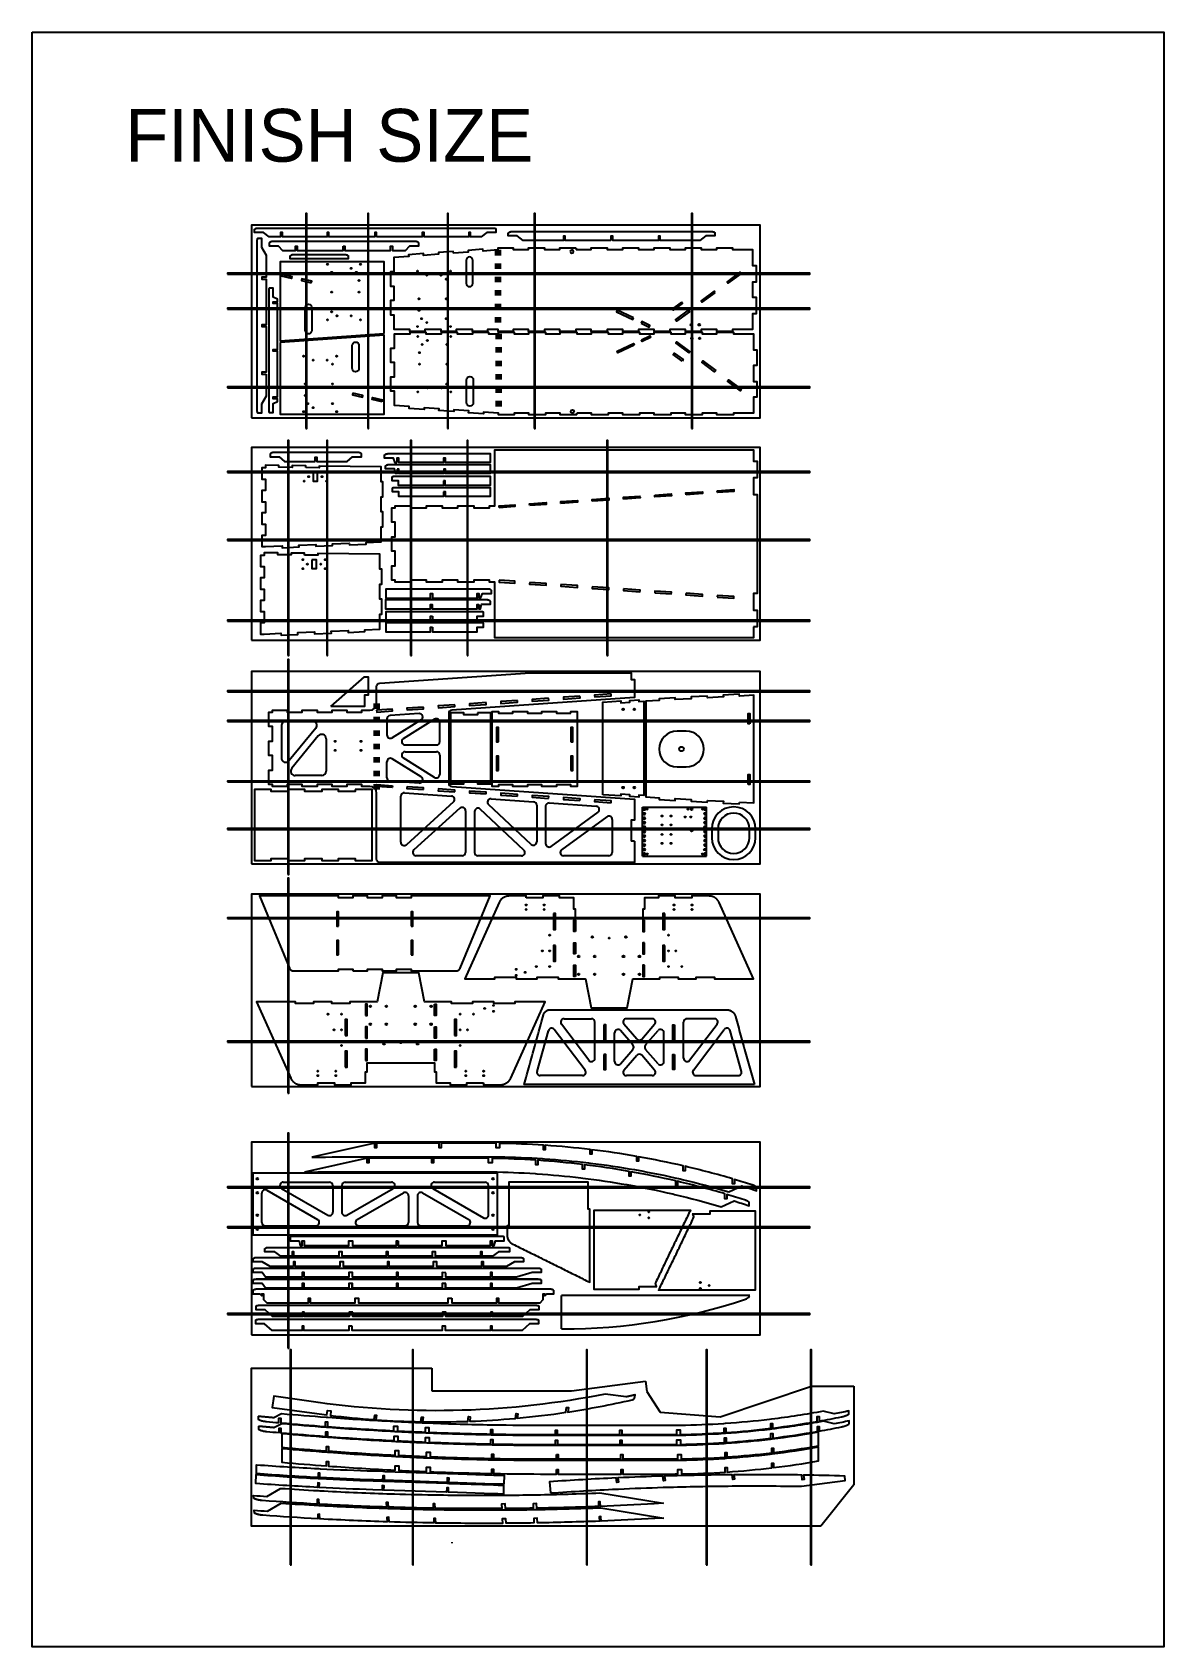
# Model space of a CAD drawing. Header units: inches. Extents: x -1514 to 1282, y -2074 to 286.
# Drawn here: x -1244 to -991.4, y -1681.8 to -1321.4 of the extents above; entities that cross this region are included whole.
import ezdxf

# ---------------------------------------------------------------- set-up
doc = ezdxf.new("R2010")
doc.units = ezdxf.units.IN
doc.header["$LTSCALE"] = 0.1
doc.header["$MEASUREMENT"] = 0
doc.linetypes.add('ACAD_ISO03W100', pattern=[30, 12, -18])
doc.layers.add('pic', color=1, linetype='Continuous')

msp = doc.modelspace()

# ---------------------------------------------------------------- texts
at = {"layer": 'pic'}
msp.add_text('FINISH SIZE', height=11.7886175, dxfattribs=at).set_placement((-1223.23683, -1350.28401))

# ---------------------------------------------------------------- linework, layer by layer
at = {"color": 7, "linetype": 'Continuous', "lineweight": 25}
for p, q in [((-1140.04225, -1369.58736), (-1140.04225, -1369.98842)), ((-1122.54487, -1369.58736), (-1122.54487, -1369.98736)), ((-1139.93292, -1406.8115), (-1139.93292, -1406.41044)), ((-1122.43554, -1406.8115), (-1122.43554, -1406.4115)), ((-1157.6255, -1473.50558), (-1164.10995, -1473.95614)), ((-1188.36963, -1476.16179), (-1188.36963, -1483.38013)), ((-1181.45226, -1475.16179), (-1187.36963, -1475.16179)), ((-1180.67891, -1476.79576), (-1186.59627, -1484.0141)), ((-1164.80796, -1474.70434), (-1164.80796, -1478.27982)), ((-1157.1779, -1474.89095), (-1163.66235, -1478.91699)), ((-1154.15357, -1474.77881), (-1161.15187, -1479.1239)), ((-1153.00796, -1479.76107), (-1153.00796, -1475.41599)), ((-1180.14298, -1478.50805), (-1186.06035, -1485.72638)), ((-1178.36963, -1479.14202), (-1178.36963, -1486.36036)), ((-1160.75627, -1480.51107), (-1153.75796, -1480.51107)), ((-1164.80796, -1487.81781), (-1164.80796, -1484.24233)), ((-1157.1779, -1487.6312), (-1163.66235, -1483.60516)), ((-1154.15357, -1487.74334), (-1161.15187, -1483.39825)), ((-1160.75627, -1482.01107), (-1153.75796, -1482.01107)), ((-1153.00796, -1482.76107), (-1153.00796, -1487.10616)), ((-1179.36963, -1487.36036), (-1185.28699, -1487.36036)), ((-1157.6255, -1489.01657), (-1164.10995, -1488.56601)), ((-1161.70796, -1502.21936), (-1161.70796, -1491.94233)), ((-1160.90597, -1491.19413), (-1150.37915, -1491.92558)), ((-1149.92733, -1493.22937), (-1160.45415, -1502.77495)), ((-1148.49509, -1494.63045), (-1158.77948, -1503.9562)), ((-1147.24129, -1495.18605), (-1147.24129, -1504.51179)), ((-1145.24129, -1495.38157), (-1145.24129, -1504.51179)), ((-1134.22427, -1503.96423), (-1143.97877, -1494.834)), ((-1132.63714, -1502.71037), (-1142.11995, -1493.83444)), ((-1141.55545, -1492.53869), (-1132.07264, -1493.19759)), ((-1131.37462, -1493.94579), (-1131.37462, -1502.1628)), ((-1129.37462, -1494.18898), (-1129.37462, -1502.54868)), ((-1128.57264, -1493.44079), (-1118.10841, -1494.16789)), ((-1117.71842, -1495.52202), (-1128.18265, -1503.15462)), ((-1107.71367, -1494.36209), (-1093.46367, -1494.36209)), ((-1107.71367, -1505.36209), (-1107.71367, -1494.36209)), ((-1093.46367, -1505.36209), (-1093.46367, -1494.36209)), ((-1115.69993, -1496.52523), (-1125.8187, -1503.90585)), ((-1114.50796, -1497.13117), (-1114.50796, -1504.51179)), ((-1109.50796, -1502.02617), (-1110.30796, -1502.02617)), ((-1147.99129, -1505.26179), (-1158.27568, -1505.26179)), ((-1134.73679, -1505.26179), (-1144.49129, -1505.26179)), ((-1115.25796, -1505.26179), (-1125.37673, -1505.26179)), ((-1107.71367, -1505.36209), (-1093.46367, -1505.36209)), ((-1125.25963, -1541.62669), (-1119.1213, -1541.62669)), ((-1118.3713, -1550.46127), (-1118.3713, -1542.37669)), ((-1105.60341, -1541.62669), (-1111.33919, -1541.62669)), ((-1098.5713, -1550.46127), (-1098.5713, -1542.37669)), ((-1091.68297, -1541.62669), (-1097.8213, -1541.62669)), ((-1131.29323, -1553.39134), (-1128.75737, -1544.30758)), ((-1120.54068, -1553.13947), (-1127.43766, -1544.05571)), ((-1119.71863, -1550.9148), (-1125.85697, -1542.83022)), ((-1113.9713, -1551.18319), (-1113.9713, -1544.7865)), ((-1109.88741, -1547.49418), (-1112.65407, -1544.29584)), ((-1109.03853, -1546.18272), (-1111.90642, -1542.86736)), ((-1107.90407, -1546.18272), (-1105.03618, -1542.86736)), ((-1107.05519, -1547.49418), (-1104.28853, -1544.29584)), ((-1102.9713, -1551.18319), (-1102.9713, -1544.7865)), ((-1097.22397, -1550.9148), (-1091.08563, -1542.83022)), ((-1096.40192, -1553.13947), (-1089.50494, -1544.05571)), ((-1085.64936, -1553.39134), (-1088.18523, -1544.30758)), ((-1112.65407, -1551.67386), (-1109.88741, -1548.47551)), ((-1111.90642, -1553.10234), (-1109.03853, -1549.78697)), ((-1105.03618, -1553.10234), (-1107.90407, -1549.78697)), ((-1104.28853, -1551.67386), (-1107.05519, -1548.47551)), ((-1121.13801, -1554.343), (-1130.57086, -1554.343)), ((-1105.60341, -1554.343), (-1111.33919, -1554.343)), ((-1095.80459, -1554.343), (-1086.37174, -1554.343)), ((-1187.93254, -1578.12246), (-1177.60917, -1578.12246)), ((-1174.10917, -1578.12246), (-1163.78581, -1578.12246)), ((-1154.19687, -1578.12246), (-1142.87351, -1578.12246)), ((-1192.72701, -1587.12246), (-1192.72701, -1580.57729)), ((-1191.60168, -1579.92796), (-1180.27832, -1586.47313)), ((-1188.30786, -1579.52179), (-1177.9845, -1585.48893)), ((-1176.85917, -1578.87246), (-1176.85917, -1584.8396)), ((-1174.85917, -1578.87246), (-1174.85917, -1584.8396)), ((-1173.73385, -1585.48893), (-1163.41048, -1579.52179)), ((-1171.44003, -1586.47313), (-1161.11667, -1580.50599)), ((-1159.99134, -1581.15532), (-1159.99134, -1587.12246)), ((-1157.99134, -1581.15532), (-1157.99134, -1587.12246)), ((-1156.86601, -1580.50599), (-1146.54265, -1586.47313)), ((-1154.5722, -1579.52179), (-1143.24883, -1586.06696)), ((-1142.12351, -1585.41763), (-1142.12351, -1578.87246)), ((-1191.97701, -1587.87246), (-1180.65364, -1587.87246)), ((-1171.0647, -1587.87246), (-1160.74134, -1587.87246)), ((-1157.24134, -1587.87246), (-1146.91798, -1587.87246)), ((-1125.84456, -1610.90123), (-1125.84456, -1603.41523)), ((-1083.79924, -1603.41523), (-1125.84456, -1603.41523)), ((-1125.84456, -1610.90123), (-1125.64505, -1610.90123))]:
    msp.add_line(p, q, dxfattribs=at)
at = {"color": 4, "linetype": 'ACAD_ISO03W100', "lineweight": 100}
for p, q in [((-1140.04225, -1369.98842), (-1140.04225, -1387.68736)), ((-1139.93292, -1388.7115), (-1139.93292, -1406.41044)), ((-1167.10796, -1471.26179), (-1167.10796, -1491.26036))]:
    msp.add_line(p, q, dxfattribs=at)
at = {"color": 7, "linetype": 'Continuous', "lineweight": 25}
for points in [[(-1167.0941, -1367.09263), (-1167.0941, -1366.09263), (-1167.52373, -1366.09263), (-1167.52373, -1367.09263), (-1177.73797, -1367.09263), (-1177.73797, -1366.09263), (-1178.13797, -1366.09263), (-1178.13797, -1367.09263), (-1188.13797, -1367.09263), (-1188.13797, -1366.09263), (-1188.53797, -1366.09263), (-1188.53797, -1367.09263), (-1188.76907, -1367.09263), (-1189.00016, -1367.09263), (-1189.23126, -1367.09263), (-1189.46236, -1367.09263), (-1189.69345, -1367.09263), (-1189.92455, -1367.09263), (-1190.15564, -1367.09263), (-1190.38674, -1367.09263), (-1190.61784, -1367.09263), (-1190.84893, -1367.09263), (-1191.08003, -1367.09263), (-1192.3923, -1366.0726), (-1194.3923, -1366.0726), (-1194.3923, -1365.42422), (-1194.39004, -1365.42175), (-1194.38778, -1365.41928), (-1194.3855, -1365.41682), (-1194.38321, -1365.41437), (-1194.38091, -1365.41193), (-1194.37861, -1365.40949), (-1194.37629, -1365.40706), (-1194.37397, -1365.40464), (-1194.37164, -1365.40223), (-1194.3693, -1365.39982), (-1194.36694, -1365.39742), (-1194.36458, -1365.39503), (-1194.36222, -1365.39265), (-1194.35984, -1365.39027), (-1194.35745, -1365.38791), (-1194.35506, -1365.38555), (-1194.35265, -1365.38319), (-1194.35024, -1365.38085), (-1194.34782, -1365.37852), (-1194.34539, -1365.37619), (-1194.34295, -1365.37387), (-1194.34051, -1365.37156), (-1194.33805, -1365.36925), (-1194.33559, -1365.36696), (-1194.33312, -1365.36467), (-1194.33064, -1365.36239), (-1194.32815, -1365.36012), (-1194.32566, -1365.35786), (-1194.32315, -1365.3556), (-1194.32064, -1365.35336), (-1194.31812, -1365.35112), (-1194.3156, -1365.34889), (-1194.31306, -1365.34667), (-1194.31052, -1365.34445), (-1194.30797, -1365.34225), (-1194.30541, -1365.34005), (-1194.30284, -1365.33787), (-1194.30027, -1365.33569), (-1194.29769, -1365.33352), (-1194.2951, -1365.33135), (-1194.2925, -1365.3292), (-1194.2899, -1365.32706), (-1194.28729, -1365.32492), (-1194.28467, -1365.32279), (-1194.28204, -1365.32067), (-1194.27941, -1365.31856), (-1194.27677, -1365.31646), (-1194.27412, -1365.31437), (-1194.27147, -1365.31229), (-1194.26881, -1365.31021), (-1194.26614, -1365.30815), (-1194.26347, -1365.30609), (-1194.26078, -1365.30404), (-1194.25809, -1365.302), (-1194.2554, -1365.29997), (-1194.2527, -1365.29795), (-1194.24999, -1365.29594), (-1194.24727, -1365.29394), (-1194.24455, -1365.29194), (-1194.24182, -1365.28996), (-1194.23909, -1365.28798), (-1194.23635, -1365.28602), (-1194.2336, -1365.28406), (-1194.23084, -1365.28211), (-1194.22808, -1365.28018), (-1194.22532, -1365.27825), (-1194.22254, -1365.27633), (-1194.21976, -1365.27442), (-1194.21698, -1365.27252), (-1194.21419, -1365.27063), (-1194.21139, -1365.26874), (-1194.20859, -1365.26687), (-1194.20578, -1365.26501), (-1194.20297, -1365.26316), (-1194.20015, -1365.26131), (-1194.19732, -1365.25948), (-1194.19449, -1365.25766), (-1194.19165, -1365.25584), (-1194.18881, -1365.25404), (-1194.18596, -1365.25224), (-1194.1831, -1365.25046), (-1194.18025, -1365.24868), (-1194.17738, -1365.24692), (-1194.17451, -1365.24516), (-1194.17164, -1365.24342), (-1194.16875, -1365.24168), (-1194.16587, -1365.23996), (-1194.16298, -1365.23824), (-1194.16008, -1365.23653), (-1194.15718, -1365.23484), (-1194.15428, -1365.23315), (-1194.15136, -1365.23148), (-1194.14845, -1365.22981), (-1194.14553, -1365.22816), (-1194.1426, -1365.22651), (-1194.13967, -1365.22488), (-1194.13674, -1365.22325), (-1194.1338, -1365.22164), (-1194.13085, -1365.22004), (-1194.12791, -1365.21844), (-1194.12495, -1365.21686), (-1194.12199, -1365.21529), (-1194.11902, -1365.21372), (-1194.11605, -1365.21217), (-1194.11307, -1365.21062), (-1194.11009, -1365.20908), (-1194.1071, -1365.20756), (-1194.1041, -1365.20604), (-1194.1011, -1365.20453), (-1194.09809, -1365.20303), (-1194.09508, -1365.20155), (-1194.09206, -1365.20007), (-1194.08903, -1365.1986), (-1194.086, -1365.19714), (-1194.08297, -1365.19569), (-1194.07993, -1365.19425), (-1194.07688, -1365.19282), (-1194.07383, -1365.1914), (-1194.07078, -1365.18999), (-1194.06772, -1365.18859), (-1194.06465, -1365.18719), (-1194.06158, -1365.18581), (-1194.0585, -1365.18444), (-1194.05542, -1365.18308), (-1194.05234, -1365.18173), (-1194.04925, -1365.18038), (-1194.04615, -1365.17905), (-1194.04305, -1365.17773), (-1194.03995, -1365.17642), (-1194.03684, -1365.17511), (-1194.03373, -1365.17382), (-1194.03061, -1365.17254), (-1194.02749, -1365.17126), (-1194.02436, -1365.17), (-1194.02123, -1365.16874), (-1194.01809, -1365.1675), (-1194.01496, -1365.16627), (-1194.01181, -1365.16504), (-1194.00866, -1365.16383), (-1194.00551, -1365.16262), (-1194.00236, -1365.16143), (-1193.9992, -1365.16025), (-1193.99603, -1365.15907), (-1193.99287, -1365.15791), (-1193.98969, -1365.15675), (-1193.98652, -1365.15561), (-1193.98334, -1365.15448), (-1193.98016, -1365.15335), (-1193.97697, -1365.15224), (-1193.97378, -1365.15113), (-1193.97059, -1365.15004), (-1193.96739, -1365.14896), (-1193.96419, -1365.14788), (-1193.96099, -1365.14682), (-1193.95778, -1365.14577), (-1193.95457, -1365.14472), (-1193.95136, -1365.14369), (-1193.94814, -1365.14267), (-1193.94492, -1365.14165), (-1193.9417, -1365.14065), (-1193.93847, -1365.13966), (-1193.93524, -1365.13868), (-1193.93201, -1365.1377), (-1193.92878, -1365.13674), (-1193.92554, -1365.13579), (-1193.9223, -1365.13485), (-1193.91906, -1365.13392), (-1193.91581, -1365.133), (-1193.91256, -1365.13209), (-1193.90931, -1365.13119), (-1193.90606, -1365.1303), (-1193.9028, -1365.12942), (-1193.89954, -1365.12855), (-1193.89628, -1365.12769), (-1193.89302, -1365.12684), (-1193.88976, -1365.126), (-1193.88649, -1365.12518), (-1193.88322, -1365.12436), (-1193.87995, -1365.12355), (-1193.87667, -1365.12276), (-1193.8734, -1365.12197), (-1193.87012, -1365.12119), (-1193.86684, -1365.12043), (-1193.86356, -1365.11967), (-1193.86028, -1365.11893), (-1193.85699, -1365.11819), (-1193.85371, -1365.11747), (-1193.85042, -1365.11676), (-1193.84713, -1365.11606), (-1193.84384, -1365.11536), (-1193.84054, -1365.11468), (-1193.83725, -1365.11401), (-1193.83395, -1365.11335), (-1193.83066, -1365.1127), (-1193.82736, -1365.11206), (-1193.82406, -1365.11143), (-1193.82076, -1365.11082), (-1193.81745, -1365.11021), (-1193.81415, -1365.10961), (-1193.81085, -1365.10903), (-1193.80754, -1365.10845), (-1193.80423, -1365.10788), (-1193.80089, -1365.10732), (-1193.79755, -1365.10678), (-1193.79421, -1365.10624), (-1193.79086, -1365.10571), (-1193.78752, -1365.10519), (-1193.78417, -1365.10468), (-1193.78082, -1365.10419), (-1193.77746, -1365.1037), (-1193.77411, -1365.10322), (-1193.77075, -1365.10276), (-1193.7674, -1365.1023), (-1193.76404, -1365.10186), (-1193.76068, -1365.10142), (-1193.75731, -1365.101), (-1193.75395, -1365.10059), (-1193.75058, -1365.10019), (-1193.74722, -1365.09979), (-1193.74385, -1365.09941), (-1193.74048, -1365.09904), (-1193.73711, -1365.09868), (-1193.73373, -1365.09833), (-1193.73036, -1365.09799), (-1193.72699, -1365.09766), (-1193.72361, -1365.09734), (-1193.72023, -1365.09703), (-1193.71685, -1365.09673), (-1193.71348, -1365.09644), (-1193.7101, -1365.09617), (-1193.70672, -1365.0959), (-1193.70334, -1365.09564), (-1193.69995, -1365.0954), (-1193.69657, -1365.09516), (-1193.69319, -1365.09494), (-1193.6898, -1365.09472), (-1193.68642, -1365.09452), (-1193.68303, -1365.09432), (-1193.67965, -1365.09414), (-1193.67626, -1365.09397), (-1193.67288, -1365.09381), (-1193.66949, -1365.09365), (-1193.66611, -1365.09351), (-1193.66272, -1365.09338), (-1193.65933, -1365.09326), (-1193.65594, -1365.09315), (-1193.65256, -1365.09305), (-1193.64917, -1365.09296), (-1193.64578, -1365.09288), (-1193.6424, -1365.09282), (-1193.63901, -1365.09276), (-1193.63562, -1365.09271), (-1193.63224, -1365.09267), (-1193.62885, -1365.09265), (-1193.62547, -1365.09263), (-1193.62208, -1365.09263), (-1141.02541, -1365.09263), (-1141.02103, -1365.09264), (-1141.01664, -1365.09266), (-1141.01226, -1365.09271), (-1141.00788, -1365.09277), (-1141.00349, -1365.09285), (-1140.9991, -1365.09295), (-1140.99471, -1365.09307), (-1140.99033, -1365.0932), (-1140.98594, -1365.09335), (-1140.98155, -1365.09352), (-1140.97716, -1365.09371), (-1140.97277, -1365.09391), (-1140.96838, -1365.09413), (-1140.96399, -1365.09438), (-1140.9596, -1365.09463), (-1140.95521, -1365.09491), (-1140.95082, -1365.0952), (-1140.94643, -1365.09551), (-1140.94204, -1365.09584), (-1140.93765, -1365.09619), (-1140.93326, -1365.09655), (-1140.92887, -1365.09694), (-1140.92449, -1365.09734), (-1140.9201, -1365.09775), (-1140.91572, -1365.09819), (-1140.91133, -1365.09864), (-1140.90695, -1365.09911), (-1140.90257, -1365.0996), (-1140.89819, -1365.10011), (-1140.89382, -1365.10063), (-1140.88944, -1365.10117), (-1140.88507, -1365.10173), (-1140.8807, -1365.10231), (-1140.87633, -1365.1029), (-1140.87196, -1365.10351), (-1140.86759, -1365.10414), (-1140.86323, -1365.10479), (-1140.85887, -1365.10545), (-1140.85451, -1365.10613), (-1140.85016, -1365.10683), (-1140.84581, -1365.10755), (-1140.84146, -1365.10828), (-1140.83711, -1365.10903), (-1140.83277, -1365.1098), (-1140.82843, -1365.11059), (-1140.8241, -1365.1114), (-1140.81976, -1365.11222), (-1140.81544, -1365.11306), (-1140.81111, -1365.11391), (-1140.80679, -1365.11479), (-1140.80247, -1365.11568), (-1140.79816, -1365.11659), (-1140.79385, -1365.11751), (-1140.78955, -1365.11846), (-1140.78524, -1365.11942), (-1140.78095, -1365.1204), (-1140.77666, -1365.12139), (-1140.77237, -1365.12241), (-1140.76809, -1365.12344), (-1140.76381, -1365.12448), (-1140.75954, -1365.12555), (-1140.75527, -1365.12663), (-1140.75101, -1365.12773), (-1140.74676, -1365.12885), (-1140.74251, -1365.12999), (-1140.73826, -1365.13114), (-1140.73402, -1365.13231), (-1140.72979, -1365.13349), (-1140.72556, -1365.1347), (-1140.72134, -1365.13592), (-1140.71712, -1365.13716), (-1140.71291, -1365.13841), (-1140.70871, -1365.13969), (-1140.70452, -1365.14098), (-1140.70033, -1365.14228), (-1140.69614, -1365.14361), (-1140.69197, -1365.14495), (-1140.6878, -1365.14631), (-1140.68363, -1365.14769), (-1140.67948, -1365.14908), (-1140.67533, -1365.15049), (-1140.67326, -1365.1512), (-1140.67117, -1365.15192), (-1140.667, -1365.15338), (-1140.66283, -1365.15486), (-1140.65867, -1365.15636), (-1140.65451, -1365.15787), (-1140.65036, -1365.1594), (-1140.64621, -1365.16095), (-1140.64207, -1365.16251), (-1140.63794, -1365.1641), (-1140.63381, -1365.1657), (-1140.62969, -1365.16732), (-1140.62557, -1365.16895), (-1140.62147, -1365.17061), (-1140.61736, -1365.17228), (-1140.61327, -1365.17397), (-1140.60918, -1365.17568), (-1140.6051, -1365.1774), (-1140.60102, -1365.17914), (-1140.59696, -1365.1809), (-1140.5929, -1365.18268), (-1140.58885, -1365.18447), (-1140.5848, -1365.18628), (-1140.58077, -1365.18811), (-1140.57674, -1365.18996), (-1140.57272, -1365.19182), (-1140.5687, -1365.1937), (-1140.5647, -1365.1956), (-1140.5607, -1365.19751), (-1140.55671, -1365.19944), (-1140.55273, -1365.20139), (-1140.54876, -1365.20335), (-1140.5448, -1365.20533), (-1140.54085, -1365.20733), (-1140.5369, -1365.20935), (-1140.53296, -1365.21138), (-1140.52904, -1365.21343), (-1140.52512, -1365.21549), (-1140.52121, -1365.21757), (-1140.51732, -1365.21967), (-1140.51343, -1365.22179), (-1140.50955, -1365.22392), (-1140.50568, -1365.22606), (-1140.50182, -1365.22823), (-1140.49797, -1365.23041), (-1140.49413, -1365.23261), (-1140.49031, -1365.23482), (-1140.48649, -1365.23705), (-1140.48649, -1366.0726), (-1142.48649, -1366.0726), (-1143.79877, -1367.09263), (-1146.10949, -1367.09263), (-1146.10949, -1366.09263), (-1146.50949, -1366.09263), (-1146.50949, -1367.09263), (-1156.50949, -1367.09263), (-1156.50949, -1366.09263), (-1156.90949, -1366.09263), (-1156.90949, -1367.09263), (-1167.12373, -1367.09263)], [(-1122.54487, -1369.58736), (-1126.24942, -1369.58736), (-1126.24942, -1369.98736), (-1129.54382, -1369.98736), (-1129.54382, -1369.58736), (-1133.24942, -1369.58736), (-1133.24942, -1369.98736), (-1136.54278, -1369.98736), (-1136.54278, -1369.58736), (-1140.04225, -1369.58736), (-1140.04225, -1369.98842), (-1143.3316, -1370.22827), (-1143.36069, -1369.82933), (-1146.67913, -1370.07129), (-1146.65004, -1370.47024), (-1149.96849, -1370.71221), (-1149.99758, -1370.31326), (-1153.31602, -1370.55523), (-1153.28693, -1370.95417), (-1156.60537, -1371.19614), (-1156.63446, -1370.7972), (-1159.9529, -1371.03917), (-1159.92381, -1371.43811), (-1163.24225, -1371.68008), (-1163.24225, -1374.88154), (-1164.04225, -1374.88154), (-1164.04225, -1378.08299), (-1163.24225, -1378.08299), (-1163.24225, -1381.28445), (-1164.04225, -1381.28445), (-1164.04225, -1384.4859), (-1163.24225, -1384.4859), (-1163.24225, -1387.68736), (-1159.74225, -1387.68736), (-1159.74225, -1388.08736), (-1156.24225, -1388.08736), (-1156.24225, -1387.68736), (-1152.74225, -1387.68736), (-1152.74225, -1388.08736), (-1149.24225, -1388.08736), (-1149.24225, -1387.68736), (-1145.74225, -1387.68736), (-1145.74225, -1388.08736), (-1142.24225, -1388.08736), (-1142.24225, -1387.68736), (-1140.04225, -1387.68736), (-1140.04225, -1388.08736), (-1136.54278, -1388.08736), (-1136.54278, -1387.68736), (-1133.24942, -1387.68736), (-1133.24942, -1388.08736), (-1129.54382, -1388.08736), (-1129.54382, -1387.68736), (-1126.24942, -1387.68736), (-1126.24942, -1388.08736), (-1122.54487, -1388.08736), (-1122.54487, -1387.68736), (-1119.24942, -1387.68736), (-1119.24942, -1388.08736), (-1115.54592, -1388.08736), (-1115.54592, -1387.68736), (-1112.24942, -1387.68736), (-1112.24942, -1388.08736), (-1108.54696, -1388.08736), (-1108.54696, -1387.68736), (-1105.24942, -1387.68736), (-1105.24942, -1388.08736), (-1101.54801, -1388.08736), (-1101.54801, -1387.68736), (-1098.24942, -1387.68736), (-1098.24942, -1388.08736), (-1094.54906, -1388.08736), (-1094.54906, -1387.68736), (-1091.24942, -1387.68736), (-1091.24942, -1388.08736), (-1087.5501, -1388.08736), (-1087.5501, -1387.68736), (-1083.10348, -1387.68736), (-1083.10348, -1384.14736), (-1082.30348, -1384.14736), (-1082.30348, -1380.60736), (-1083.10348, -1380.60736), (-1083.10348, -1377.06736), (-1082.30348, -1377.06736), (-1082.30348, -1373.52736), (-1083.10348, -1373.52736), (-1083.10348, -1369.98736), (-1087.5501, -1369.98736), (-1087.5501, -1369.58736), (-1091.24942, -1369.58736), (-1091.24942, -1369.98736), (-1094.54906, -1369.98736), (-1094.54906, -1369.58736), (-1098.24942, -1369.58736), (-1098.24942, -1369.98736), (-1101.54801, -1369.98736), (-1101.54801, -1369.58736), (-1105.24942, -1369.58736), (-1105.24942, -1369.98736), (-1108.54696, -1369.98736), (-1108.54696, -1369.58736), (-1112.24942, -1369.58736), (-1112.24942, -1369.98736), (-1115.54592, -1369.98736), (-1115.54592, -1369.58736), (-1119.24942, -1369.58736), (-1119.24942, -1369.98736), (-1122.54487, -1369.98736)], [(-1165.44669, -1388.61555), (-1165.44669, -1372.60828), (-1188.64669, -1372.60828), (-1188.64669, -1390.30721), (-1165.44669, -1388.61555)], [(-1191.10768, -1378.52324), (-1191.10914, -1378.52662), (-1191.11059, -1378.53001), (-1191.11202, -1378.5334), (-1191.11344, -1378.5368), (-1191.11485, -1378.5402), (-1191.11625, -1378.54361), (-1191.11763, -1378.54702), (-1191.119, -1378.55044), (-1191.12036, -1378.55387), (-1191.12171, -1378.5573), (-1191.12304, -1378.56074), (-1191.12436, -1378.56418), (-1191.12567, -1378.56763), (-1191.12697, -1378.57109), (-1191.12825, -1378.57455), (-1191.12953, -1378.57801), (-1191.13079, -1378.58148), (-1191.13204, -1378.58496), (-1191.13327, -1378.58844), (-1191.13449, -1378.59192), (-1191.13571, -1378.59541), (-1191.1369, -1378.59891), (-1191.13809, -1378.60241), (-1191.13926, -1378.60591), (-1191.14043, -1378.60942), (-1191.14158, -1378.61293), (-1191.14271, -1378.61645), (-1191.14384, -1378.61997), (-1191.14495, -1378.6235), (-1191.14605, -1378.62703), (-1191.14714, -1378.63056), (-1191.14822, -1378.6341), (-1191.14928, -1378.63765), (-1191.15033, -1378.64119), (-1191.15137, -1378.64474), (-1191.1524, -1378.6483), (-1191.15341, -1378.65186), (-1191.15442, -1378.65542), (-1191.15541, -1378.65899), (-1191.15639, -1378.66256), (-1191.15735, -1378.66613), (-1191.15831, -1378.66971), (-1191.15925, -1378.67329), (-1191.16018, -1378.67687), (-1191.16109, -1378.68046), (-1191.162, -1378.68405), (-1191.16289, -1378.68764), (-1191.16377, -1378.69123), (-1191.16464, -1378.69483), (-1191.1655, -1378.69844), (-1191.16634, -1378.70204), (-1191.16718, -1378.70565), (-1191.168, -1378.70926), (-1191.1688, -1378.71287), (-1191.1696, -1378.71648), (-1191.17038, -1378.7201), (-1191.17115, -1378.72372), (-1191.17191, -1378.72734), (-1191.17266, -1378.73097), (-1191.1734, -1378.7346), (-1191.17412, -1378.73823), (-1191.17483, -1378.74186), (-1191.17553, -1378.74549), (-1191.17622, -1378.74912), (-1191.17689, -1378.75276), (-1191.17755, -1378.7564), (-1191.17821, -1378.76004), (-1191.17884, -1378.76368), (-1191.17947, -1378.76733), (-1191.18008, -1378.77097), (-1191.18069, -1378.77462), (-1191.18128, -1378.77827), (-1191.18186, -1378.78191), (-1191.18242, -1378.78557), (-1191.18298, -1378.78922), (-1191.18352, -1378.79287), (-1191.18405, -1378.79652), (-1191.18457, -1378.80018), (-1191.18507, -1378.80383), (-1191.18557, -1378.80749), (-1191.18605, -1378.81115), (-1191.18652, -1378.81481), (-1191.18698, -1378.81846), (-1191.18742, -1378.82212), (-1191.18786, -1378.82578), (-1191.18828, -1378.82944), (-1191.18869, -1378.8331), (-1191.18909, -1378.83676), (-1191.18947, -1378.84043), (-1191.18985, -1378.84409), (-1191.19021, -1378.84775), (-1191.19056, -1378.85141), (-1191.1909, -1378.85507), (-1191.19122, -1378.85873), (-1191.19154, -1378.86243), (-1191.19185, -1378.86614), (-1191.19214, -1378.86986), (-1191.19243, -1378.87357), (-1191.1927, -1378.87728), (-1191.19296, -1378.881), (-1191.19321, -1378.88472), (-1191.19344, -1378.88843), (-1191.19367, -1378.89215), (-1191.19388, -1378.89587), (-1191.19408, -1378.89959), (-1191.19427, -1378.90331), (-1191.19445, -1378.90703), (-1191.19462, -1378.91075), (-1191.19477, -1378.91447), (-1191.19492, -1378.9182), (-1191.19505, -1378.92192), (-1191.19517, -1378.92564), (-1191.19528, -1378.92936), (-1191.19537, -1378.93309), (-1191.19546, -1378.93681), (-1191.19553, -1378.94054), (-1191.1956, -1378.94426), (-1191.19565, -1378.94798), (-1191.19569, -1378.95171), (-1191.19572, -1378.95543), (-1191.19573, -1378.95915), (-1191.19574, -1378.96288), (-1191.19574, -1405.81196), (-1191.19573, -1405.81569), (-1191.19571, -1405.81941), (-1191.19569, -1405.82313), (-1191.19565, -1405.82686), (-1191.1956, -1405.83058), (-1191.19553, -1405.8343), (-1191.19546, -1405.83803), (-1191.19537, -1405.84175), (-1191.19527, -1405.84548), (-1191.19517, -1405.8492), (-1191.19505, -1405.85292), (-1191.19491, -1405.85664), (-1191.19477, -1405.86037), (-1191.19461, -1405.86409), (-1191.19445, -1405.86781), (-1191.19427, -1405.87153), (-1191.19408, -1405.87525), (-1191.19388, -1405.87897), (-1191.19366, -1405.88269), (-1191.19344, -1405.88641), (-1191.1932, -1405.89012), (-1191.19296, -1405.89384), (-1191.19269, -1405.89755), (-1191.19242, -1405.90127), (-1191.19214, -1405.90498), (-1191.19184, -1405.90869), (-1191.19154, -1405.9124), (-1191.19122, -1405.91611), (-1191.19089, -1405.91977), (-1191.19055, -1405.92343), (-1191.1902, -1405.92709), (-1191.18984, -1405.93075), (-1191.18947, -1405.93441), (-1191.18908, -1405.93807), (-1191.18868, -1405.94173), (-1191.18827, -1405.9454), (-1191.18785, -1405.94906), (-1191.18741, -1405.95271), (-1191.18697, -1405.95637), (-1191.18651, -1405.96003), (-1191.18604, -1405.96369), (-1191.18556, -1405.96735), (-1191.18506, -1405.971), (-1191.18456, -1405.97466), (-1191.18404, -1405.97831), (-1191.18351, -1405.98197), (-1191.18297, -1405.98562), (-1191.18241, -1405.98927), (-1191.18185, -1405.99292), (-1191.18127, -1405.99657), (-1191.18068, -1406.00022), (-1191.18007, -1406.00387), (-1191.17946, -1406.00751), (-1191.17883, -1406.01116), (-1191.17819, -1406.0148), (-1191.17754, -1406.01844), (-1191.17688, -1406.02208), (-1191.1762, -1406.02571), (-1191.17552, -1406.02935), (-1191.17482, -1406.03298), (-1191.17411, -1406.03661), (-1191.17338, -1406.04024), (-1191.17265, -1406.04387), (-1191.1719, -1406.04749), (-1191.17114, -1406.05112), (-1191.17037, -1406.05474), (-1191.16959, -1406.05835), (-1191.16879, -1406.06197), (-1191.16798, -1406.06558), (-1191.16716, -1406.06919), (-1191.16633, -1406.0728), (-1191.16548, -1406.0764), (-1191.16463, -1406.08), (-1191.16376, -1406.0836), (-1191.16288, -1406.0872), (-1191.16198, -1406.09079), (-1191.16108, -1406.09438), (-1191.16016, -1406.09797), (-1191.15923, -1406.10155), (-1191.15829, -1406.10513), (-1191.15734, -1406.10871), (-1191.15637, -1406.11228), (-1191.15539, -1406.11585), (-1191.1544, -1406.11942), (-1191.1534, -1406.12298), (-1191.15238, -1406.12654), (-1191.15135, -1406.13009), (-1191.15031, -1406.13364), (-1191.14926, -1406.13719), (-1191.1482, -1406.14073), (-1191.14712, -1406.14427), (-1191.14603, -1406.14781), (-1191.14493, -1406.15134), (-1191.14382, -1406.15486), (-1191.14269, -1406.15839), (-1191.14156, -1406.1619), (-1191.14041, -1406.16542), (-1191.13924, -1406.16893), (-1191.13807, -1406.17243), (-1191.13688, -1406.17593), (-1191.13568, -1406.17942), (-1191.13447, -1406.18291), (-1191.13325, -1406.1864), (-1191.13201, -1406.18988), (-1191.13077, -1406.19335), (-1191.12951, -1406.19682), (-1191.12823, -1406.20029), (-1191.12695, -1406.20375), (-1191.12565, -1406.2072), (-1191.12434, -1406.21065), (-1191.12302, -1406.21409), (-1191.12168, -1406.21753), (-1191.12034, -1406.22096), (-1191.11898, -1406.22439), (-1191.11761, -1406.22781), (-1191.11622, -1406.23123), (-1191.11483, -1406.23464), (-1191.11342, -1406.23804), (-1191.112, -1406.24144), (-1191.11056, -1406.24483), (-1191.10912, -1406.24821), (-1191.10766, -1406.25159), (-1191.10619, -1406.25496), (-1191.10471, -1406.25833), (-1191.10321, -1406.26169), (-1191.1017, -1406.26504), (-1191.10018, -1406.26839), (-1191.09865, -1406.27173), (-1190.21659, -1406.27173), (-1190.21659, -1404.27173), (-1189.19574, -1403.84519), (-1189.19574, -1403.20163), (-1190.19574, -1403.20163), (-1190.19574, -1402.80163), (-1189.19574, -1402.80163), (-1189.19574, -1392.58739), (-1190.19574, -1392.58739), (-1190.19574, -1392.18739), (-1189.19574, -1392.18739), (-1189.19574, -1381.97315), (-1190.19574, -1381.97315), (-1190.19574, -1381.57315), (-1189.19574, -1381.57315), (-1189.19574, -1380.9496), (-1190.21659, -1380.52306), (-1190.21659, -1378.52306), (-1191.10758, -1378.52306)], [(-1097.51832, -1383.45397), (-1097.28089, -1383.7763), (-1100.16347, -1385.89962), (-1100.4009, -1385.57729), (-1097.51832, -1383.45397)], [(-1188.64669, -1390.67254), (-1188.64669, -1406.67981), (-1165.44669, -1406.67981), (-1165.44669, -1388.98087), (-1188.64669, -1390.67254)], [(-1122.43554, -1406.8115), (-1126.14009, -1406.8115), (-1126.14009, -1406.4115), (-1129.43449, -1406.4115), (-1129.43449, -1406.8115), (-1133.14009, -1406.8115), (-1133.14009, -1406.4115), (-1136.43344, -1406.4115), (-1136.43344, -1406.8115), (-1139.93292, -1406.8115), (-1139.93292, -1406.41044), (-1143.22227, -1406.17059), (-1143.25136, -1406.56953), (-1146.5698, -1406.32756), (-1146.54071, -1405.92862), (-1149.85915, -1405.68665), (-1149.88824, -1406.08559), (-1153.20668, -1405.84362), (-1153.17759, -1405.44468), (-1156.49603, -1405.20271), (-1156.52512, -1405.60165), (-1159.84357, -1405.35968), (-1159.81448, -1404.96074), (-1163.13292, -1404.71877), (-1163.13292, -1401.51732), (-1163.93292, -1401.51732), (-1163.93292, -1398.31586), (-1163.13292, -1398.31586), (-1163.13292, -1395.11441), (-1163.93292, -1395.11441), (-1163.93292, -1391.91296), (-1163.13292, -1391.91296), (-1163.13292, -1388.7115), (-1159.63292, -1388.7115), (-1159.63292, -1388.3115), (-1156.13292, -1388.3115), (-1156.13292, -1388.7115), (-1152.63292, -1388.7115), (-1152.63292, -1388.3115), (-1149.13292, -1388.3115), (-1149.13292, -1388.7115), (-1145.63292, -1388.7115), (-1145.63292, -1388.3115), (-1142.13292, -1388.3115), (-1142.13292, -1388.7115), (-1139.93292, -1388.7115), (-1139.93292, -1388.3115), (-1136.43344, -1388.3115), (-1136.43344, -1388.7115), (-1133.14009, -1388.7115), (-1133.14009, -1388.3115), (-1129.43449, -1388.3115), (-1129.43449, -1388.7115), (-1126.14009, -1388.7115), (-1126.14009, -1388.3115), (-1122.43554, -1388.3115), (-1122.43554, -1388.7115), (-1119.14009, -1388.7115), (-1119.14009, -1388.3115), (-1115.43658, -1388.3115), (-1115.43658, -1388.7115), (-1112.14009, -1388.7115), (-1112.14009, -1388.3115), (-1108.43763, -1388.3115), (-1108.43763, -1388.7115), (-1105.14009, -1388.7115), (-1105.14009, -1388.3115), (-1101.43868, -1388.3115), (-1101.43868, -1388.7115), (-1098.14009, -1388.7115), (-1098.14009, -1388.3115), (-1094.43972, -1388.3115), (-1094.43972, -1388.7115), (-1091.14009, -1388.7115), (-1091.14009, -1388.3115), (-1087.44077, -1388.3115), (-1087.44077, -1388.7115), (-1082.99415, -1388.7115), (-1082.99415, -1392.2515), (-1082.19415, -1392.2515), (-1082.19415, -1395.7915), (-1082.99415, -1395.7915), (-1082.99415, -1399.3315), (-1082.19415, -1399.3315), (-1082.19415, -1402.8715), (-1082.99415, -1402.8715), (-1082.99415, -1406.4115), (-1087.44077, -1406.4115), (-1087.44077, -1406.8115), (-1091.14009, -1406.8115), (-1091.14009, -1406.4115), (-1094.43972, -1406.4115), (-1094.43972, -1406.8115), (-1098.14009, -1406.8115), (-1098.14009, -1406.4115), (-1101.43868, -1406.4115), (-1101.43868, -1406.8115), (-1105.14009, -1406.8115), (-1105.14009, -1406.4115), (-1108.43763, -1406.4115), (-1108.43763, -1406.8115), (-1112.14009, -1406.8115), (-1112.14009, -1406.4115), (-1115.43658, -1406.4115), (-1115.43658, -1406.8115), (-1119.14009, -1406.8115), (-1119.14009, -1406.4115), (-1122.43554, -1406.4115)], [(-1097.40898, -1392.94489), (-1097.17155, -1392.62256), (-1100.05413, -1390.49924), (-1100.29157, -1390.82157), (-1097.40898, -1392.94489)], [(-1162.56317, -1417.48965), (-1162.92625, -1417.48965), (-1163.3277, -1416.4488), (-1165.3277, -1416.4488), (-1165.3277, -1415.76322), (-1165.32345, -1415.7589), (-1165.31917, -1415.75461), (-1165.31485, -1415.75034), (-1165.31051, -1415.7461), (-1165.30614, -1415.74189), (-1165.30174, -1415.7377), (-1165.29732, -1415.73353), (-1165.29286, -1415.72939), (-1165.28838, -1415.72528), (-1165.28387, -1415.7212), (-1165.27934, -1415.71714), (-1165.27478, -1415.71311), (-1165.27019, -1415.70911), (-1165.26557, -1415.70513), (-1165.26093, -1415.70118), (-1165.25627, -1415.69726), (-1165.25158, -1415.69337), (-1165.24686, -1415.6895), (-1165.24212, -1415.68567), (-1165.23736, -1415.68186), (-1165.23257, -1415.67808), (-1165.22776, -1415.67433), (-1165.22292, -1415.67061), (-1165.21806, -1415.66692), (-1165.21318, -1415.66326), (-1165.20828, -1415.65963), (-1165.20335, -1415.65603), (-1165.1984, -1415.65246), (-1165.19343, -1415.64892), (-1165.18844, -1415.64541), (-1165.18343, -1415.64193), (-1165.1784, -1415.63848), (-1165.17334, -1415.63507), (-1165.16827, -1415.63168), (-1165.16317, -1415.62833), (-1165.15806, -1415.62501), (-1165.15292, -1415.62172), (-1165.14777, -1415.61846), (-1165.1426, -1415.61524), (-1165.13741, -1415.61205), (-1165.1322, -1415.60889), (-1165.12697, -1415.60576), (-1165.12173, -1415.60267), (-1165.11647, -1415.59961), (-1165.11119, -1415.59659), (-1165.10589, -1415.5936), (-1165.10058, -1415.59064), (-1165.09525, -1415.58772), (-1165.0899, -1415.58483), (-1165.08454, -1415.58198), (-1165.07916, -1415.57916), (-1165.07377, -1415.57638), (-1165.06837, -1415.57363), (-1165.06294, -1415.57092), (-1165.05751, -1415.56825), (-1165.05205, -1415.56561), (-1165.04657, -1415.563), (-1165.04108, -1415.56042), (-1165.03557, -1415.55788), (-1165.03004, -1415.55537), (-1165.02449, -1415.55289), (-1165.01892, -1415.55045), (-1165.01334, -1415.54805), (-1165.00773, -1415.54567), (-1165.00212, -1415.54333), (-1164.99648, -1415.54103), (-1164.99083, -1415.53876), (-1164.98517, -1415.53652), (-1164.97949, -1415.53432), (-1164.97379, -1415.53216), (-1164.96808, -1415.53002), (-1164.96236, -1415.52793), (-1164.95662, -1415.52586), (-1164.95087, -1415.52384), (-1164.9451, -1415.52185), (-1164.93933, -1415.51989), (-1164.93354, -1415.51797), (-1164.92773, -1415.51608), (-1164.92192, -1415.51423), (-1164.91609, -1415.51242), (-1164.91026, -1415.51064), (-1164.90441, -1415.50889), (-1164.89855, -1415.50719), (-1164.89268, -1415.50551), (-1164.8868, -1415.50388), (-1164.88092, -1415.50228), (-1164.87502, -1415.50072), (-1164.86911, -1415.49919), (-1164.8632, -1415.4977), (-1164.85728, -1415.49625), (-1164.85134, -1415.49483), (-1164.84541, -1415.49345), (-1164.83946, -1415.49211), (-1164.83351, -1415.4908), (-1164.82755, -1415.48954), (-1164.82159, -1415.48831), (-1164.81562, -1415.48711), (-1164.80964, -1415.48596), (-1164.80366, -1415.48484), (-1164.79767, -1415.48376), (-1164.79168, -1415.48271), (-1164.78569, -1415.48171), (-1164.77969, -1415.48074), (-1164.77369, -1415.47981), (-1164.76768, -1415.47892), (-1164.76167, -1415.47806), (-1164.75566, -1415.47725), (-1164.74965, -1415.47647), (-1164.74664, -1415.4761), (-1164.74513, -1415.47591), (-1164.74361, -1415.47573), (-1164.73751, -1415.47502), (-1164.73141, -1415.47435), (-1164.72531, -1415.47372), (-1164.7192, -1415.47312), (-1164.71308, -1415.47257), (-1164.70697, -1415.47205), (-1164.70084, -1415.47157), (-1164.69472, -1415.47113), (-1164.68859, -1415.47072), (-1164.68246, -1415.47036), (-1164.67633, -1415.47003), (-1164.6702, -1415.46974), (-1164.66406, -1415.46949), (-1164.65793, -1415.46928), (-1164.65179, -1415.46911), (-1164.64565, -1415.46898), (-1164.63952, -1415.46888), (-1164.63338, -1415.46882), (-1164.62724, -1415.4688), (-1141.76317, -1415.4688), (-1141.76317, -1417.4688), (-1151.76317, -1417.4688), (-1151.76317, -1416.4688), (-1152.16317, -1416.4688), (-1152.16317, -1417.4688), (-1162.16317, -1417.4688), (-1162.16317, -1416.4688), (-1162.56317, -1416.4688), (-1162.56317, -1417.4688)], [(-1139.7108, -1427.52681), (-1139.73847, -1427.12848), (-1136.2474, -1426.886), (-1136.21974, -1427.28434), (-1139.73847, -1427.52874)], [(-1139.7108, -1443.72871), (-1139.73847, -1444.12705), (-1136.2474, -1444.36952), (-1136.21974, -1443.97119), (-1139.73847, -1443.72679)], [(-1144.25148, -1447.72029), (-1143.8884, -1447.72029), (-1143.48696, -1446.67944), (-1141.48696, -1446.67944), (-1141.48696, -1445.99386), (-1141.49121, -1445.98954), (-1141.49549, -1445.98525), (-1141.49981, -1445.98098), (-1141.50415, -1445.97674), (-1141.50852, -1445.97253), (-1141.51292, -1445.96834), (-1141.51734, -1445.96417), (-1141.5218, -1445.96003), (-1141.52628, -1445.95592), (-1141.53079, -1445.95184), (-1141.53532, -1445.94778), (-1141.53988, -1445.94375), (-1141.54447, -1445.93975), (-1141.54909, -1445.93577), (-1141.55373, -1445.93182), (-1141.55839, -1445.9279), (-1141.56308, -1445.92401), (-1141.5678, -1445.92014), (-1141.57254, -1445.91631), (-1141.5773, -1445.9125), (-1141.58209, -1445.90872), (-1141.5869, -1445.90497), (-1141.59174, -1445.90125), (-1141.59659, -1445.89756), (-1141.60148, -1445.8939), (-1141.60638, -1445.89027), (-1141.61131, -1445.88667), (-1141.61625, -1445.8831), (-1141.62122, -1445.87956), (-1141.62622, -1445.87605), (-1141.63123, -1445.87257), (-1141.63626, -1445.86912), (-1141.64132, -1445.86571), (-1141.64639, -1445.86232), (-1141.65149, -1445.85897), (-1141.6566, -1445.85565), (-1141.66173, -1445.85236), (-1141.66689, -1445.8491), (-1141.67206, -1445.84588), (-1141.67725, -1445.84269), (-1141.68246, -1445.83953), (-1141.68769, -1445.8364), (-1141.69293, -1445.83331), (-1141.69819, -1445.83025), (-1141.70347, -1445.82723), (-1141.70877, -1445.82424), (-1141.71408, -1445.82128), (-1141.71941, -1445.81836), (-1141.72476, -1445.81547), (-1141.73012, -1445.81262), (-1141.73549, -1445.8098), (-1141.74089, -1445.80702), (-1141.74629, -1445.80428), (-1141.75171, -1445.80156), (-1141.75715, -1445.79889), (-1141.76261, -1445.79625), (-1141.76808, -1445.79364), (-1141.77358, -1445.79106), (-1141.77909, -1445.78852), (-1141.78462, -1445.78601), (-1141.79017, -1445.78353), (-1141.79574, -1445.78109), (-1141.80132, -1445.77869), (-1141.80692, -1445.77631), (-1141.81254, -1445.77397), (-1141.81818, -1445.77167), (-1141.82383, -1445.7694), (-1141.82949, -1445.76716), (-1141.83517, -1445.76496), (-1141.84087, -1445.7628), (-1141.84658, -1445.76066), (-1141.8523, -1445.75857), (-1141.85804, -1445.7565), (-1141.86379, -1445.75448), (-1141.86955, -1445.75249), (-1141.87533, -1445.75053), (-1141.88112, -1445.74861), (-1141.88692, -1445.74672), (-1141.89274, -1445.74487), (-1141.89856, -1445.74306), (-1141.9044, -1445.74128), (-1141.91025, -1445.73953), (-1141.91611, -1445.73783), (-1141.92198, -1445.73615), (-1141.92785, -1445.73452), (-1141.93374, -1445.73292), (-1141.93964, -1445.73136), (-1141.94555, -1445.72983), (-1141.95146, -1445.72834), (-1141.95738, -1445.72689), (-1141.96331, -1445.72547), (-1141.96925, -1445.72409), (-1141.9752, -1445.72275), (-1141.98115, -1445.72145), (-1141.98711, -1445.72018), (-1141.99307, -1445.71895), (-1141.99904, -1445.71775), (-1142.00502, -1445.7166), (-1142.011, -1445.71548), (-1142.01699, -1445.7144), (-1142.02298, -1445.71335), (-1142.02897, -1445.71235), (-1142.03497, -1445.71138), (-1142.04097, -1445.71045), (-1142.04698, -1445.70956), (-1142.05299, -1445.7087), (-1142.059, -1445.70789), (-1142.06501, -1445.70711), (-1142.06802, -1445.70674), (-1142.06953, -1445.70655), (-1142.07105, -1445.70637), (-1142.07714, -1445.70566), (-1142.08325, -1445.70499), (-1142.08935, -1445.70436), (-1142.09546, -1445.70376), (-1142.10157, -1445.70321), (-1142.10769, -1445.70269), (-1142.11381, -1445.70221), (-1142.11994, -1445.70177), (-1142.12607, -1445.70136), (-1142.1322, -1445.701), (-1142.13833, -1445.70067), (-1142.14446, -1445.70038), (-1142.1506, -1445.70013), (-1142.15673, -1445.69992), (-1142.16287, -1445.69975), (-1142.16901, -1445.69962), (-1142.17514, -1445.69952), (-1142.18128, -1445.69946), (-1142.18741, -1445.69944), (-1165.05148, -1445.69944), (-1165.05148, -1447.69944), (-1155.05148, -1447.69944), (-1155.05148, -1446.69944), (-1154.65148, -1446.69944), (-1154.65148, -1447.69944), (-1144.65148, -1447.69944), (-1144.65148, -1446.69944), (-1144.25148, -1446.69944), (-1144.25148, -1447.69944)], [(-1116.58279, -1491.62248), (-1116.58279, -1470.93639), (-1112.59785, -1470.68569), (-1112.57274, -1471.08485), (-1110.56772, -1470.95871), (-1110.59283, -1470.55955), (-1108.58781, -1470.4334), (-1108.56269, -1470.83257), (-1107.43784, -1470.7618), (-1107.43784, -1491.8088), (-1108.56269, -1491.73803), (-1108.58781, -1492.13719), (-1110.59283, -1492.01105), (-1110.56772, -1491.61189), (-1112.57274, -1491.48575), (-1112.59785, -1491.88491), (-1116.58352, -1491.63416)], [(-1136.70795, -1591.95693), (-1136.34152, -1592.13784), (-1135.97511, -1592.31878), (-1135.60871, -1592.49975), (-1135.24232, -1592.68074), (-1134.87594, -1592.86175), (-1134.50957, -1593.04278), (-1134.14322, -1593.22384), (-1133.77687, -1593.40492), (-1133.41054, -1593.58603), (-1133.04422, -1593.76716), (-1132.67791, -1593.94831), (-1132.31161, -1594.12949), (-1131.94532, -1594.31068), (-1131.57905, -1594.49191), (-1131.21278, -1594.67315), (-1130.84653, -1594.85442), (-1130.48029, -1595.03571), (-1130.11406, -1595.21702), (-1129.74784, -1595.39835), (-1129.38163, -1595.57971), (-1129.01544, -1595.76109), (-1128.64925, -1595.94249), (-1128.28308, -1596.12392), (-1127.91691, -1596.30536), (-1127.55076, -1596.48683), (-1127.18462, -1596.66832), (-1126.81849, -1596.84983), (-1126.45237, -1597.03137), (-1126.08626, -1597.21292), (-1125.72016, -1597.3945), (-1125.35407, -1597.5761), (-1124.98799, -1597.75772), (-1124.62193, -1597.93936), (-1124.25587, -1598.12103), (-1123.88982, -1598.30271), (-1123.52379, -1598.48442), (-1123.15776, -1598.66614), (-1122.79175, -1598.84789), (-1122.42574, -1599.02966), (-1122.05975, -1599.21145), (-1121.69377, -1599.39326), (-1121.32779, -1599.57509), (-1120.96183, -1599.75694), (-1120.59588, -1599.93881), (-1120.22994, -1600.12071), (-1119.864, -1600.30262), (-1119.49808, -1600.48455), (-1119.49808, -1584.13892), (-1119.89808, -1584.13892), (-1119.89808, -1578.13892), (-1137.59808, -1578.13892), (-1137.59808, -1587.89836), (-1137.98408, -1587.89836), (-1137.98408, -1589.89889), (-1137.98406, -1589.90881), (-1137.98399, -1589.91872), (-1137.98389, -1589.92864), (-1137.98373, -1589.93856), (-1137.98354, -1589.94848), (-1137.9833, -1589.95841), (-1137.98301, -1589.96833), (-1137.98268, -1589.97826), (-1137.98231, -1589.98819), (-1137.9819, -1589.99812), (-1137.98144, -1590.00805), (-1137.98094, -1590.01798), (-1137.9804, -1590.02792), (-1137.97981, -1590.03785), (-1137.97918, -1590.04778), (-1137.9785, -1590.05771), (-1137.97779, -1590.06764), (-1137.97703, -1590.07757), (-1137.97622, -1590.0875), (-1137.97538, -1590.09742), (-1137.97449, -1590.10735), (-1137.97356, -1590.11727), (-1137.97258, -1590.12719), (-1137.97157, -1590.13711), (-1137.97051, -1590.14702), (-1137.9694, -1590.15693), (-1137.96826, -1590.16684), (-1137.96707, -1590.17674), (-1137.96584, -1590.18664), (-1137.96457, -1590.19653), (-1137.96325, -1590.20642), (-1137.96189, -1590.21631), (-1137.96049, -1590.22618), (-1137.95905, -1590.23606), (-1137.95756, -1590.24593), (-1137.95604, -1590.25579), (-1137.95447, -1590.26564), (-1137.95286, -1590.27549), (-1137.9512, -1590.28533), (-1137.94951, -1590.29517), (-1137.94777, -1590.305), (-1137.94599, -1590.31482), (-1137.94417, -1590.32463), (-1137.9423, -1590.33443), (-1137.9404, -1590.34423), (-1137.93845, -1590.35401), (-1137.93646, -1590.36379), (-1137.93443, -1590.37356), (-1137.93236, -1590.38332), (-1137.93025, -1590.39306), (-1137.92809, -1590.4028), (-1137.92589, -1590.41253), (-1137.92366, -1590.42225), (-1137.92138, -1590.43195), (-1137.91905, -1590.44165), (-1137.91669, -1590.45133), (-1137.91429, -1590.461), (-1137.91184, -1590.47066), (-1137.90936, -1590.48031), (-1137.90683, -1590.48994), (-1137.90426, -1590.49956), (-1137.90165, -1590.50917), (-1137.899, -1590.51876), (-1137.89631, -1590.52835), (-1137.89358, -1590.53791), (-1137.8908, -1590.54747), (-1137.88799, -1590.557), (-1137.88513, -1590.56653), (-1137.88224, -1590.57603), (-1137.8793, -1590.58553), (-1137.87633, -1590.595), (-1137.87331, -1590.60447), (-1137.87025, -1590.61391), (-1137.86715, -1590.62334), (-1137.86401, -1590.63275), (-1137.86083, -1590.64214), (-1137.85761, -1590.65152), (-1137.85435, -1590.66088), (-1137.85105, -1590.67023), (-1137.84771, -1590.67956), (-1137.84432, -1590.68888), (-1137.84089, -1590.69819), (-1137.83742, -1590.70749), (-1137.83391, -1590.71677), (-1137.83035, -1590.72605), (-1137.82676, -1590.73531), (-1137.82312, -1590.74455), (-1137.81944, -1590.75378), (-1137.81572, -1590.763), (-1137.81196, -1590.77221), (-1137.80816, -1590.7814), (-1137.80431, -1590.79058), (-1137.80043, -1590.79974), (-1137.7965, -1590.80889), (-1137.79254, -1590.81802), (-1137.78853, -1590.82713), (-1137.78449, -1590.83624), (-1137.7804, -1590.84532), (-1137.77627, -1590.85439), (-1137.77211, -1590.86344), (-1137.7679, -1590.87248), (-1137.76366, -1590.8815), (-1137.75937, -1590.8905), (-1137.75505, -1590.89949), (-1137.75069, -1590.90845), (-1137.74628, -1590.9174), (-1137.74184, -1590.92633), (-1137.73736, -1590.93525), (-1137.73284, -1590.94414), (-1137.72829, -1590.95302), (-1137.72369, -1590.96187), (-1137.71906, -1590.97071), (-1137.71439, -1590.97953), (-1137.70968, -1590.98833), (-1137.70493, -1590.99711), (-1137.70015, -1591.00586), (-1137.69532, -1591.0146), (-1137.69046, -1591.02332), (-1137.68557, -1591.03201), (-1137.68063, -1591.04069), (-1137.67566, -1591.04934), (-1137.67065, -1591.05797), (-1137.66561, -1591.06658), (-1137.66053, -1591.07517), (-1137.65541, -1591.08373), (-1137.65025, -1591.09227), (-1137.64506, -1591.10079), (-1137.63984, -1591.10929), (-1137.63457, -1591.11776), (-1137.62928, -1591.12621), (-1137.62394, -1591.13463), (-1137.61857, -1591.14303), (-1137.61317, -1591.15141), (-1137.60773, -1591.15976), (-1137.60225, -1591.16809), (-1137.59674, -1591.17639), (-1137.5912, -1591.18466), (-1137.58562, -1591.19291), (-1137.58, -1591.20114), (-1137.57435, -1591.20934), (-1137.56867, -1591.21751), (-1137.56295, -1591.22565), (-1137.5572, -1591.23377), (-1137.55141, -1591.24186), (-1137.54559, -1591.24992), (-1137.53974, -1591.25796), (-1137.53385, -1591.26597), (-1137.52793, -1591.27395), (-1137.52198, -1591.2819), (-1137.51599, -1591.28982), (-1137.50997, -1591.29772), (-1137.50392, -1591.30558), (-1137.49784, -1591.31342), (-1137.49172, -1591.32122), (-1137.48557, -1591.329), (-1137.47939, -1591.33675), (-1137.47317, -1591.34446), (-1137.46692, -1591.35216), (-1137.46063, -1591.35983), (-1137.4543, -1591.36747), (-1137.44794, -1591.37509), (-1137.44154, -1591.38268), (-1137.43511, -1591.39025), (-1137.42864, -1591.39778), (-1137.42214, -1591.4053), (-1137.4156, -1591.41279), (-1137.40903, -1591.42025), (-1137.40243, -1591.42768), (-1137.39579, -1591.43508), (-1137.38911, -1591.44246), (-1137.3824, -1591.44982), (-1137.37566, -1591.45714), (-1137.36889, -1591.46444), (-1137.36208, -1591.4717), (-1137.35524, -1591.47894), (-1137.34837, -1591.48615), (-1137.34146, -1591.49334), (-1137.33452, -1591.50049), (-1137.32755, -1591.50762), (-1137.32055, -1591.51471), (-1137.31352, -1591.52178), (-1137.30646, -1591.52882), (-1137.29936, -1591.53582), (-1137.29223, -1591.5428), (-1137.28508, -1591.54975), (-1137.27789, -1591.55667), (-1137.27067, -1591.56355), (-1137.26342, -1591.57041), (-1137.25614, -1591.57724), (-1137.24883, -1591.58403), (-1137.2415, -1591.59079), (-1137.23413, -1591.59753), (-1137.22673, -1591.60423), (-1137.21931, -1591.61089), (-1137.21185, -1591.61753), (-1137.20437, -1591.62414), (-1137.19686, -1591.63071), (-1137.18932, -1591.63725), (-1137.18176, -1591.64375), (-1137.17416, -1591.65023), (-1137.16654, -1591.65667), (-1137.15889, -1591.66308), (-1137.15122, -1591.66945), (-1137.14351, -1591.67579), (-1137.13578, -1591.6821), (-1137.12803, -1591.68837), (-1137.12025, -1591.69461), (-1137.11244, -1591.70081), (-1137.10461, -1591.70698), (-1137.09675, -1591.71312), (-1137.08886, -1591.71922), (-1137.08095, -1591.72528), (-1137.07302, -1591.73131), (-1137.06506, -1591.73731), (-1137.05708, -1591.74326), (-1137.04907, -1591.74919), (-1137.04104, -1591.75507), (-1137.03298, -1591.76092), (-1137.0249, -1591.76674), (-1137.0168, -1591.77251), (-1137.00867, -1591.77825), (-1137.00052, -1591.78396), (-1136.99235, -1591.78962), (-1136.98416, -1591.79525), (-1136.97594, -1591.80084), (-1136.9677, -1591.80639), (-1136.95944, -1591.81191), (-1136.95116, -1591.81739), (-1136.94285, -1591.82282), (-1136.93453, -1591.82822), (-1136.92618, -1591.83359), (-1136.91781, -1591.83891), (-1136.90942, -1591.84419), (-1136.90522, -1591.84682), (-1136.90312, -1591.84813), (-1136.90099, -1591.84945), (-1136.89245, -1591.85473), (-1136.88388, -1591.85996), (-1136.87529, -1591.86517), (-1136.86667, -1591.87033), (-1136.85803, -1591.87546), (-1136.84937, -1591.88054), (-1136.84069, -1591.8856), (-1136.83198, -1591.89061), (-1136.82325, -1591.89558), (-1136.8145, -1591.90052), (-1136.80573, -1591.90542), (-1136.79693, -1591.91028), (-1136.78812, -1591.9151), (-1136.77928, -1591.91988), (-1136.77043, -1591.92462), (-1136.76155, -1591.92932), (-1136.75265, -1591.93399), (-1136.74374, -1591.93861), (-1136.7348, -1591.9432), (-1136.72584, -1591.94774), (-1136.71687, -1591.95225), (-1136.70787, -1591.95671)], [(-1104.5345, -1601.4627), (-1108.56108, -1601.4627), (-1108.56108, -1602.0767), (-1118.56108, -1602.0767), (-1118.56108, -1584.3767), (-1097.03417, -1584.3767), (-1097.20407, -1584.72492), (-1097.3739, -1585.07319), (-1097.54364, -1585.42149), (-1097.7133, -1585.76982), (-1097.88289, -1586.1182), (-1098.05239, -1586.46662), (-1098.22182, -1586.81507), (-1098.39117, -1587.16356), (-1098.56044, -1587.51209), (-1098.72963, -1587.86066), (-1098.89874, -1588.20927), (-1099.06777, -1588.55792), (-1099.23672, -1588.9066), (-1099.40559, -1589.25533), (-1099.57438, -1589.60409), (-1099.74309, -1589.95289), (-1099.91172, -1590.30173), (-1100.08027, -1590.6506), (-1100.24875, -1590.99952), (-1100.41714, -1591.34847), (-1100.58546, -1591.69746), (-1100.7537, -1592.04649), (-1100.92186, -1592.39556), (-1101.08995, -1592.74466), (-1101.25795, -1593.0938), (-1101.42589, -1593.44298), (-1101.59374, -1593.7922), (-1101.76152, -1594.14145), (-1101.92922, -1594.49073), (-1102.09684, -1594.84006), (-1102.26439, -1595.18942), (-1102.43187, -1595.53881), (-1102.59927, -1595.88824), (-1102.7666, -1596.23771), (-1102.93385, -1596.58721), (-1103.10103, -1596.93675), (-1103.26813, -1597.28632), (-1103.43517, -1597.63593), (-1103.60212, -1597.98557), (-1103.76901, -1598.33525), (-1103.93583, -1598.68496), (-1104.10257, -1599.03471), (-1104.26924, -1599.38449), (-1104.43584, -1599.7343), (-1104.60237, -1600.08415), (-1104.76883, -1600.43403), (-1104.93522, -1600.78394)], [(-1096.65496, -1585.17458), (-1092.62837, -1585.17458), (-1092.62837, -1584.56058), (-1082.62837, -1584.56058), (-1082.62837, -1602.26058), (-1104.15529, -1602.26058), (-1103.98538, -1601.91235), (-1103.81556, -1601.56409), (-1103.64582, -1601.21579), (-1103.47615, -1600.86746), (-1103.30657, -1600.51908), (-1103.13706, -1600.17066), (-1102.96764, -1599.82221), (-1102.79829, -1599.47372), (-1102.62902, -1599.12519), (-1102.45983, -1598.77662), (-1102.29072, -1598.42801), (-1102.12169, -1598.07936), (-1101.95274, -1597.73068), (-1101.78387, -1597.38195), (-1101.61508, -1597.03319), (-1101.44637, -1596.68439), (-1101.27774, -1596.33555), (-1101.10918, -1595.98667), (-1100.94071, -1595.63776), (-1100.77231, -1595.28881), (-1100.604, -1594.93981), (-1100.43576, -1594.59079), (-1100.26759, -1594.24172), (-1100.09951, -1593.89262), (-1099.9315, -1593.54348), (-1099.76357, -1593.1943), (-1099.59572, -1592.84508), (-1099.42794, -1592.49583), (-1099.26024, -1592.14654), (-1099.09261, -1591.79722), (-1098.92506, -1591.44786), (-1098.75759, -1591.09847), (-1098.59019, -1590.74903), (-1098.42286, -1590.39957), (-1098.25561, -1590.05006), (-1098.08843, -1589.70053), (-1097.92133, -1589.35095), (-1097.75429, -1589.00135), (-1097.58733, -1588.6517), (-1097.42045, -1588.30203), (-1097.25363, -1587.95232), (-1097.08689, -1587.60257), (-1096.92021, -1587.25279), (-1096.75361, -1586.90298), (-1096.58708, -1586.55313), (-1096.42062, -1586.20325), (-1096.25423, -1585.85333)], [(-1164.5355, -1594.66939), (-1164.5355, -1593.68439), (-1164.95432, -1593.68435), (-1164.95432, -1594.68435), (-1174.76856, -1594.68435), (-1174.76856, -1593.68435), (-1175.56856, -1593.68435), (-1175.56856, -1594.68435), (-1185.56856, -1594.68435), (-1185.56856, -1593.68435), (-1185.96856, -1593.68435), (-1185.96856, -1594.68435), (-1186.19965, -1594.68435), (-1186.43075, -1594.68435), (-1186.66184, -1594.68435), (-1186.89294, -1594.68435), (-1187.12403, -1594.68435), (-1187.35513, -1594.68435), (-1187.58623, -1594.68435), (-1187.81732, -1594.68435), (-1188.04842, -1594.68435), (-1188.27951, -1594.68435), (-1188.50718, -1594.68435), (-1189.81946, -1593.66433), (-1192.06289, -1593.66433), (-1192.06289, -1593.00983), (-1192.06101, -1593.00779), (-1192.05876, -1593.00536), (-1192.05649, -1593.00293), (-1192.05422, -1593.00051), (-1192.05194, -1592.9981), (-1192.04965, -1592.9957), (-1192.04735, -1592.9933), (-1192.04504, -1592.99091), (-1192.04272, -1592.98853), (-1192.0404, -1592.98616), (-1192.03806, -1592.98379), (-1192.03572, -1592.98143), (-1192.03337, -1592.97908), (-1192.031, -1592.97674), (-1192.02863, -1592.97441), (-1192.02626, -1592.97208), (-1192.02387, -1592.96976), (-1192.02147, -1592.96745), (-1192.01907, -1592.96514), (-1192.01666, -1592.96285), (-1192.01423, -1592.96056), (-1192.01181, -1592.95828), (-1192.00937, -1592.95601), (-1192.00692, -1592.95374), (-1192.00447, -1592.95149), (-1192.00201, -1592.94924), (-1191.99954, -1592.947), (-1191.99706, -1592.94477), (-1191.99457, -1592.94255), (-1191.99208, -1592.94033), (-1191.98958, -1592.93812), (-1191.98707, -1592.93592), (-1191.98455, -1592.93373), (-1191.98202, -1592.93155), (-1191.97949, -1592.92938), (-1191.97695, -1592.92721), (-1191.9744, -1592.92505), (-1191.97185, -1592.92291), (-1191.96928, -1592.92076), (-1191.96671, -1592.91863), (-1191.96414, -1592.91651), (-1191.96155, -1592.91439), (-1191.95896, -1592.91229), (-1191.95636, -1592.91019), (-1191.95375, -1592.9081), (-1191.95114, -1592.90602), (-1191.94852, -1592.90395), (-1191.94589, -1592.90189), (-1191.94326, -1592.89983), (-1191.94061, -1592.89779), (-1191.93797, -1592.89575), (-1191.93531, -1592.89372), (-1191.93265, -1592.89171), (-1191.92998, -1592.8897), (-1191.9273, -1592.88769), (-1191.92462, -1592.8857), (-1191.92193, -1592.88372), (-1191.91924, -1592.88175), (-1191.91654, -1592.87978), (-1191.91383, -1592.87783), (-1191.91111, -1592.87588), (-1191.90839, -1592.87394), (-1191.90567, -1592.87201), (-1191.90293, -1592.87009), (-1191.90019, -1592.86818), (-1191.89745, -1592.86628), (-1191.8947, -1592.86439), (-1191.89194, -1592.86251), (-1191.88918, -1592.86064), (-1191.88641, -1592.85878), (-1191.88363, -1592.85692), (-1191.88085, -1592.85508), (-1191.87806, -1592.85324), (-1191.87527, -1592.85142), (-1191.87247, -1592.8496), (-1191.86967, -1592.8478), (-1191.86686, -1592.846), (-1191.86404, -1592.84421), (-1191.86122, -1592.84244), (-1191.8584, -1592.84067), (-1191.85557, -1592.83891), (-1191.85273, -1592.83716), (-1191.84989, -1592.83543), (-1191.84704, -1592.8337), (-1191.84419, -1592.83198), (-1191.84133, -1592.83027), (-1191.83847, -1592.82857), (-1191.8356, -1592.82688), (-1191.83273, -1592.82521), (-1191.82986, -1592.82354), (-1191.82697, -1592.82188), (-1191.82409, -1592.82023), (-1191.8212, -1592.81859), (-1191.8183, -1592.81696), (-1191.8154, -1592.81534), (-1191.81249, -1592.81374), (-1191.80958, -1592.81214), (-1191.80667, -1592.81055), (-1191.80375, -1592.80897), (-1191.80083, -1592.80741), (-1191.79789, -1592.80585), (-1191.79496, -1592.8043), (-1191.79201, -1592.80276), (-1191.78906, -1592.80123), (-1191.78611, -1592.79971), (-1191.78315, -1592.79819), (-1191.78018, -1592.79669), (-1191.77721, -1592.7952), (-1191.77423, -1592.79372), (-1191.77125, -1592.79224), (-1191.76826, -1592.79078), (-1191.76526, -1592.78932), (-1191.76226, -1592.78788), (-1191.75926, -1592.78644), (-1191.75625, -1592.78502), (-1191.75323, -1592.7836), (-1191.75021, -1592.78219), (-1191.74718, -1592.7808), (-1191.74415, -1592.77941), (-1191.74112, -1592.77803), (-1191.73807, -1592.77666), (-1191.73503, -1592.7753), (-1191.73198, -1592.77396), (-1191.72892, -1592.77262), (-1191.72586, -1592.77129), (-1191.7228, -1592.76997), (-1191.71973, -1592.76866), (-1191.71665, -1592.76736), (-1191.71357, -1592.76607), (-1191.71049, -1592.76478), (-1191.7074, -1592.76351), (-1191.70431, -1592.76225), (-1191.70121, -1592.761), (-1191.69811, -1592.75976), (-1191.695, -1592.75853), (-1191.69189, -1592.7573), (-1191.68878, -1592.75609), (-1191.68566, -1592.75489), (-1191.68254, -1592.7537), (-1191.67941, -1592.75251), (-1191.67628, -1592.75134), (-1191.67315, -1592.75018), (-1191.67001, -1592.74902), (-1191.66687, -1592.74788), (-1191.66373, -1592.74675), (-1191.66058, -1592.74562), (-1191.65742, -1592.74451), (-1191.65427, -1592.74341), (-1191.65111, -1592.74231), (-1191.64794, -1592.74123), (-1191.64478, -1592.74016), (-1191.64161, -1592.73909), (-1191.63843, -1592.73804), (-1191.63526, -1592.737), (-1191.63208, -1592.73596), (-1191.62889, -1592.73494), (-1191.62571, -1592.73393), (-1191.62252, -1592.73292), (-1191.61932, -1592.73193), (-1191.61613, -1592.73095), (-1191.61293, -1592.72997), (-1191.60973, -1592.72901), (-1191.60652, -1592.72806), (-1191.60332, -1592.72712), (-1191.60011, -1592.72618), (-1191.59689, -1592.72526), (-1191.59368, -1592.72435), (-1191.59046, -1592.72345), (-1191.58724, -1592.72255), (-1191.58402, -1592.72167), (-1191.58079, -1592.7208), (-1191.57756, -1592.71994), (-1191.57433, -1592.71909), (-1191.5711, -1592.71825), (-1191.56787, -1592.71742), (-1191.56463, -1592.7166), (-1191.56139, -1592.71579), (-1191.55815, -1592.71499), (-1191.55491, -1592.7142), (-1191.55166, -1592.71342), (-1191.54842, -1592.71265), (-1191.54517, -1592.71189), (-1191.54192, -1592.71115), (-1191.53866, -1592.71041), (-1191.53541, -1592.70968), (-1191.53215, -1592.70897), (-1191.5289, -1592.70826), (-1191.52564, -1592.70756), (-1191.52238, -1592.70688), (-1191.51911, -1592.7062), (-1191.51585, -1592.70554), (-1191.51259, -1592.70488), (-1191.50932, -1592.70424), (-1191.50605, -1592.70361), (-1191.50278, -1592.70298), (-1191.49951, -1592.70237), (-1191.49624, -1592.70177), (-1191.49297, -1592.70118), (-1191.4897, -1592.7006), (-1191.48642, -1592.70003), (-1191.48315, -1592.69947), (-1191.47984, -1592.69891), (-1191.47653, -1592.69837), (-1191.47322, -1592.69784), (-1191.4699, -1592.69731), (-1191.46659, -1592.6968), (-1191.46327, -1592.6963), (-1191.45995, -1592.69581), (-1191.45663, -1592.69532), (-1191.4533, -1592.69485), (-1191.44998, -1592.69439), (-1191.44665, -1592.69394), (-1191.44332, -1592.6935), (-1191.43999, -1592.69307), (-1191.43666, -1592.69265), (-1191.43333, -1592.69224), (-1191.42999, -1592.69184), (-1191.42666, -1592.69145), (-1191.42332, -1592.69107), (-1191.41998, -1592.69071), (-1191.41664, -1592.69035), (-1191.4133, -1592.69), (-1191.40995, -1592.68966), (-1191.40661, -1592.68934), (-1191.40327, -1592.68902), (-1191.39992, -1592.68871), (-1191.39657, -1592.68842), (-1191.39323, -1592.68813), (-1191.38988, -1592.68786), (-1191.38653, -1592.68759), (-1191.38318, -1592.68734), (-1191.37983, -1592.6871), (-1191.37647, -1592.68686), (-1191.37312, -1592.68664), (-1191.36977, -1592.68643), (-1191.36642, -1592.68623), (-1191.36306, -1592.68603), (-1191.35971, -1592.68585), (-1191.35635, -1592.68568), (-1191.353, -1592.68552), (-1191.34964, -1592.68537), (-1191.34629, -1592.68523), (-1191.34293, -1592.6851), (-1191.33957, -1592.68498), (-1191.33622, -1592.68487), (-1191.33286, -1592.68477), (-1191.32951, -1592.68468), (-1191.32615, -1592.68461), (-1191.32279, -1592.68454), (-1191.31944, -1592.68448), (-1191.31608, -1592.68444), (-1191.31273, -1592.6844), (-1191.30937, -1592.68437), (-1191.30602, -1592.68436), (-1191.30266, -1592.68435), (-1137.97469, -1592.68435), (-1137.97034, -1592.68436), (-1137.966, -1592.68439), (-1137.96165, -1592.68443), (-1137.95731, -1592.68449), (-1137.95296, -1592.68457), (-1137.94862, -1592.68467), (-1137.94427, -1592.68479), (-1137.93992, -1592.68492), (-1137.93557, -1592.68507), (-1137.93123, -1592.68524), (-1137.92688, -1592.68542), (-1137.92253, -1592.68562), (-1137.91818, -1592.68585), (-1137.91383, -1592.68608), (-1137.90948, -1592.68634), (-1137.90513, -1592.68661), (-1137.90078, -1592.6869), (-1137.89643, -1592.68721), (-1137.89208, -1592.68754), (-1137.88773, -1592.68788), (-1137.88338, -1592.68824), (-1137.87903, -1592.68862), (-1137.87469, -1592.68902), (-1137.87034, -1592.68943), (-1137.866, -1592.68986), (-1137.86165, -1592.69031), (-1137.85731, -1592.69078), (-1137.85297, -1592.69126), (-1137.84863, -1592.69176), (-1137.84429, -1592.69228), (-1137.83996, -1592.69282), (-1137.83563, -1592.69337), (-1137.83129, -1592.69394), (-1137.82696, -1592.69453), (-1137.82264, -1592.69514), (-1137.81831, -1592.69576), (-1137.81399, -1592.6964), (-1137.80967, -1592.69706), (-1137.80535, -1592.69773), (-1137.80104, -1592.69843), (-1137.79672, -1592.69914), (-1137.79242, -1592.69986), (-1137.78811, -1592.70061), (-1137.78381, -1592.70137), (-1137.77951, -1592.70215), (-1137.77521, -1592.70295), (-1137.77092, -1592.70376), (-1137.76663, -1592.70459), (-1137.76234, -1592.70544), (-1137.75806, -1592.70631), (-1137.75379, -1592.70719), (-1137.74951, -1592.70809), (-1137.74524, -1592.70901), (-1137.74098, -1592.70995), (-1137.73672, -1592.7109), (-1137.73246, -1592.71187), (-1137.72821, -1592.71285), (-1137.72396, -1592.71386), (-1137.71972, -1592.71488), (-1137.71548, -1592.71592), (-1137.71125, -1592.71697), (-1137.70703, -1592.71805), (-1137.7028, -1592.71914), (-1137.69859, -1592.72024), (-1137.69438, -1592.72137), (-1137.69017, -1592.72251), (-1137.68597, -1592.72367), (-1137.68178, -1592.72484), (-1137.67759, -1592.72603), (-1137.67341, -1592.72724), (-1137.66923, -1592.72847), (-1137.66507, -1592.72971), (-1137.6609, -1592.73098), (-1137.65675, -1592.73225), (-1137.6526, -1592.73355), (-1137.64845, -1592.73486), (-1137.64432, -1592.73619), (-1137.64019, -1592.73754), (-1137.63607, -1592.7389), (-1137.63195, -1592.74028), (-1137.62784, -1592.74168), (-1137.62579, -1592.74238), (-1137.62373, -1592.74309), (-1137.61959, -1592.74454), (-1137.61546, -1592.746), (-1137.61134, -1592.74748), (-1137.60722, -1592.74898), (-1137.60311, -1592.7505), (-1137.599, -1592.75203), (-1137.5949, -1592.75358), (-1137.59081, -1592.75515), (-1137.58672, -1592.75674), (-1137.58264, -1592.75834), (-1137.57856, -1592.75996), (-1137.57449, -1592.7616), (-1137.57043, -1592.76326), (-1137.56637, -1592.76493), (-1137.56232, -1592.76662), (-1137.55828, -1592.76833), (-1137.55425, -1592.77005), (-1137.55022, -1592.7718), (-1137.5462, -1592.77356), (-1137.54219, -1592.77533), (-1137.53818, -1592.77713), (-1137.53418, -1592.77894), (-1137.53019, -1592.78076), (-1137.52621, -1592.78261), (-1137.52223, -1592.78447), (-1137.51827, -1592.78635), (-1137.51431, -1592.78824), (-1137.51036, -1592.79016), (-1137.50642, -1592.79208), (-1137.50249, -1592.79403), (-1137.49856, -1592.79599), (-1137.49465, -1592.79797), (-1137.49074, -1592.79997), (-1137.48684, -1592.80198), (-1137.48295, -1592.80401), (-1137.47908, -1592.80605), (-1137.47521, -1592.80811), (-1137.47135, -1592.81019), (-1137.4675, -1592.81228), (-1137.46366, -1592.81439), (-1137.45982, -1592.81652), (-1137.456, -1592.81866), (-1137.45219, -1592.82082), (-1137.44839, -1592.823), (-1137.44576, -1592.82452), (-1137.44576, -1593.66433), (-1139.9205, -1593.66433), (-1141.23278, -1594.68435), (-1143.54008, -1594.68435), (-1143.54008, -1593.68435), (-1143.94008, -1593.68435), (-1143.94008, -1594.68435), (-1153.93007, -1594.68435), (-1153.93007, -1593.68435), (-1154.74008, -1593.68435), (-1154.74008, -1594.68435), (-1164.53888, -1594.68439)]]:
    msp.add_lwpolyline(points, dxfattribs=at)
for points in [[(-1114.80177, -1367.88241), (-1125.01601, -1367.88241), (-1125.01601, -1366.88241), (-1125.41601, -1366.88241), (-1125.41601, -1367.88241), (-1134.41781, -1367.88241), (-1135.7105, -1366.86237), (-1137.7105, -1366.86237), (-1137.7105, -1366.20797), (-1137.70821, -1366.20553), (-1137.70592, -1366.20309), (-1137.70362, -1366.20066), (-1137.70131, -1366.19823), (-1137.69898, -1366.19582), (-1137.69665, -1366.19341), (-1137.69431, -1366.19101), (-1137.69197, -1366.18861), (-1137.68961, -1366.18623), (-1137.68724, -1366.18385), (-1137.68487, -1366.18148), (-1137.68248, -1366.17912), (-1137.68009, -1366.17677), (-1137.67769, -1366.17442), (-1137.67528, -1366.17208), (-1137.67286, -1366.16975), (-1137.67044, -1366.16743), (-1137.668, -1366.16511), (-1137.66556, -1366.16281), (-1137.6631, -1366.16051), (-1137.66064, -1366.15822), (-1137.65817, -1366.15594), (-1137.6557, -1366.15366), (-1137.65321, -1366.1514), (-1137.65072, -1366.14914), (-1137.64821, -1366.14689), (-1137.6457, -1366.14465), (-1137.64319, -1366.14242), (-1137.64066, -1366.1402), (-1137.63813, -1366.13798), (-1137.63558, -1366.13577), (-1137.63303, -1366.13357), (-1137.63048, -1366.13138), (-1137.62791, -1366.1292), (-1137.62534, -1366.12703), (-1137.62276, -1366.12486), (-1137.62017, -1366.12271), (-1137.61757, -1366.12056), (-1137.61497, -1366.11842), (-1137.61236, -1366.11629), (-1137.60974, -1366.11416), (-1137.60712, -1366.11205), (-1137.60449, -1366.10995), (-1137.60185, -1366.10785), (-1137.5992, -1366.10576), (-1137.59655, -1366.10368), (-1137.59389, -1366.10162), (-1137.59122, -1366.09955), (-1137.58854, -1366.0975), (-1137.58586, -1366.09546), (-1137.58317, -1366.09343), (-1137.58048, -1366.0914), (-1137.57778, -1366.08938), (-1137.57507, -1366.08738), (-1137.57235, -1366.08538), (-1137.56963, -1366.08339), (-1137.5669, -1366.08141), (-1137.56417, -1366.07944), (-1137.56142, -1366.07748), (-1137.55868, -1366.07553), (-1137.55592, -1366.07358), (-1137.55316, -1366.07165), (-1137.5504, -1366.06972), (-1137.54762, -1366.06781), (-1137.54484, -1366.0659), (-1137.54206, -1366.06401), (-1137.53927, -1366.06212), (-1137.53647, -1366.06024), (-1137.53367, -1366.05837), (-1137.53086, -1366.05651), (-1137.52804, -1366.05466), (-1137.52522, -1366.05282), (-1137.5224, -1366.05099), (-1137.51956, -1366.04917), (-1137.51673, -1366.04736), (-1137.51388, -1366.04556), (-1137.51104, -1366.04377), (-1137.50818, -1366.04198), (-1137.50532, -1366.04021), (-1137.50246, -1366.03845), (-1137.49959, -1366.03669), (-1137.49671, -1366.03495), (-1137.49383, -1366.03322), (-1137.49094, -1366.03149), (-1137.48805, -1366.02978), (-1137.48516, -1366.02808), (-1137.48225, -1366.02638), (-1137.47935, -1366.0247), (-1137.47644, -1366.02302), (-1137.47352, -1366.02136), (-1137.4706, -1366.0197), (-1137.46767, -1366.01806), (-1137.46474, -1366.01643), (-1137.46181, -1366.0148), (-1137.45887, -1366.01319), (-1137.45593, -1366.01159), (-1137.45298, -1366.00999), (-1137.45002, -1366.00841), (-1137.44707, -1366.00684), (-1137.4441, -1366.00527), (-1137.44114, -1366.00372), (-1137.43817, -1366.00218), (-1137.43519, -1366.00065), (-1137.4322, -1365.99912), (-1137.42921, -1365.99761), (-1137.42621, -1365.9961), (-1137.42321, -1365.9946), (-1137.4202, -1365.99312), (-1137.41719, -1365.99164), (-1137.41417, -1365.99017), (-1137.41114, -1365.98871), (-1137.40811, -1365.98727), (-1137.40508, -1365.98583), (-1137.40204, -1365.9844), (-1137.39899, -1365.98298), (-1137.39594, -1365.98157), (-1137.39288, -1365.98017), (-1137.38982, -1365.97878), (-1137.38676, -1365.9774), (-1137.38369, -1365.97602), (-1137.38061, -1365.97466), (-1137.37753, -1365.97331), (-1137.37445, -1365.97197), (-1137.37136, -1365.97063), (-1137.36826, -1365.96931), (-1137.36516, -1365.968), (-1137.36206, -1365.96669), (-1137.35895, -1365.9654), (-1137.35584, -1365.96412), (-1137.35272, -1365.96284), (-1137.3496, -1365.96158), (-1137.34647, -1365.96032), (-1137.34334, -1365.95908), (-1137.34021, -1365.95784), (-1137.33707, -1365.95661), (-1137.33393, -1365.9554), (-1137.33078, -1365.95419), (-1137.32763, -1365.953), (-1137.32447, -1365.95181), (-1137.32131, -1365.95063), (-1137.31815, -1365.94947), (-1137.31499, -1365.94831), (-1137.31181, -1365.94716), (-1137.30864, -1365.94602), (-1137.30546, -1365.9449), (-1137.30228, -1365.94378), (-1137.2991, -1365.94267), (-1137.29591, -1365.94157), (-1137.29272, -1365.94049), (-1137.28952, -1365.93941), (-1137.28632, -1365.93834), (-1137.28312, -1365.93728), (-1137.27991, -1365.93623), (-1137.2767, -1365.9352), (-1137.27349, -1365.93417), (-1137.27028, -1365.93315), (-1137.26706, -1365.93214), (-1137.26384, -1365.93114), (-1137.26061, -1365.93015), (-1137.25738, -1365.92918), (-1137.25415, -1365.92821), (-1137.25092, -1365.92725), (-1137.24769, -1365.9263), (-1137.24445, -1365.92536), (-1137.2412, -1365.92444), (-1137.23796, -1365.92352), (-1137.23471, -1365.92261), (-1137.23146, -1365.92171), (-1137.22821, -1365.92082), (-1137.22496, -1365.91995), (-1137.2217, -1365.91908), (-1137.21844, -1365.91822), (-1137.21518, -1365.91737), (-1137.21192, -1365.91654), (-1137.20865, -1365.91571), (-1137.20538, -1365.91489), (-1137.20211, -1365.91408), (-1137.19884, -1365.91329), (-1137.19557, -1365.9125), (-1137.19229, -1365.91172), (-1137.18901, -1365.91096), (-1137.18573, -1365.9102), (-1137.18245, -1365.90946), (-1137.17917, -1365.90872), (-1137.17588, -1365.908), (-1137.17259, -1365.90728), (-1137.1693, -1365.90658), (-1137.16601, -1365.90588), (-1137.16272, -1365.9052), (-1137.15943, -1365.90452), (-1137.15613, -1365.90386), (-1137.15284, -1365.90321), (-1137.14954, -1365.90256), (-1137.14624, -1365.90193), (-1137.14294, -1365.90131), (-1137.13964, -1365.90069), (-1137.13634, -1365.90009), (-1137.13303, -1365.8995), (-1137.12973, -1365.89892), (-1137.12642, -1365.89835), (-1137.12312, -1365.89779), (-1137.11981, -1365.89724), (-1137.1165, -1365.8967), (-1137.11317, -1365.89616), (-1137.10982, -1365.89564), (-1137.10648, -1365.89513), (-1137.10313, -1365.89462), (-1137.09978, -1365.89413), (-1137.09644, -1365.89365), (-1137.09308, -1365.89317), (-1137.08973, -1365.89271), (-1137.08638, -1365.89226), (-1137.08302, -1365.89181), (-1137.07966, -1365.89138), (-1137.0763, -1365.89096), (-1137.07294, -1365.89055), (-1137.06958, -1365.89014), (-1137.06621, -1365.88975), (-1137.06285, -1365.88937), (-1137.05948, -1365.889), (-1137.05611, -1365.88864), (-1137.05274, -1365.88829), (-1137.04937, -1365.88795), (-1137.046, -1365.88762), (-1137.04263, -1365.8873), (-1137.03926, -1365.88699), (-1137.03588, -1365.88669), (-1137.03251, -1365.8864), (-1137.02913, -1365.88612), (-1137.02575, -1365.88585), (-1137.02238, -1365.88559), (-1137.019, -1365.88534), (-1137.01562, -1365.8851), (-1137.01224, -1365.88487), (-1137.00886, -1365.88465), (-1137.00548, -1365.88444), (-1137.00209, -1365.88424), (-1136.99871, -1365.88406), (-1136.99533, -1365.88388), (-1136.99195, -1365.88371), (-1136.98856, -1365.88355), (-1136.98518, -1365.88341), (-1136.9818, -1365.88327), (-1136.97841, -1365.88314), (-1136.97503, -1365.88302), (-1136.97164, -1365.88292), (-1136.96826, -1365.88282), (-1136.96487, -1365.88274), (-1136.96149, -1365.88266), (-1136.95811, -1365.88259), (-1136.95472, -1365.88254), (-1136.95134, -1365.88249), (-1136.94795, -1365.88246), (-1136.94457, -1365.88243), (-1136.94119, -1365.88241), (-1136.93781, -1365.88241), (-1092.26576, -1365.88241), (-1092.26045, -1365.88242), (-1092.25513, -1365.88246), (-1092.24981, -1365.88252), (-1092.24449, -1365.88261), (-1092.23917, -1365.88273), (-1092.23385, -1365.88287), (-1092.22853, -1365.88304), (-1092.2232, -1365.88323), (-1092.21788, -1365.88344), (-1092.21255, -1365.88369), (-1092.20723, -1365.88395), (-1092.2019, -1365.88425), (-1092.19658, -1365.88457), (-1092.19125, -1365.88491), (-1092.18593, -1365.88528), (-1092.1806, -1365.88567), (-1092.17528, -1365.88609), (-1092.16996, -1365.88654), (-1092.16463, -1365.88701), (-1092.15931, -1365.88751), (-1092.154, -1365.88803), (-1092.14868, -1365.88858), (-1092.14336, -1365.88915), (-1092.13805, -1365.88975), (-1092.13274, -1365.89037), (-1092.12743, -1365.89102), (-1092.12213, -1365.89169), (-1092.11682, -1365.89239), (-1092.11152, -1365.89311), (-1092.10623, -1365.89386), (-1092.10094, -1365.89464), (-1092.09565, -1365.89544), (-1092.09036, -1365.89626), (-1092.08508, -1365.89711), (-1092.0798, -1365.89799), (-1092.07453, -1365.89889), (-1092.06926, -1365.89982), (-1092.064, -1365.90077), (-1092.05874, -1365.90174), (-1092.05348, -1365.90275), (-1092.04823, -1365.90377), (-1092.04299, -1365.90482), (-1092.03775, -1365.9059), (-1092.03252, -1365.907), (-1092.0273, -1365.90813), (-1092.02208, -1365.90928), (-1092.01686, -1365.91046), (-1092.01166, -1365.91166), (-1092.00646, -1365.91289), (-1092.00127, -1365.91414), (-1091.99608, -1365.91542), (-1091.9909, -1365.91672), (-1091.98573, -1365.91805), (-1091.98057, -1365.9194), (-1091.97541, -1365.92078), (-1091.97027, -1365.92219), (-1091.96513, -1365.92361), (-1091.96, -1365.92507), (-1091.95488, -1365.92654), (-1091.94976, -1365.92805), (-1091.94466, -1365.92957), (-1091.93956, -1365.93113), (-1091.93448, -1365.9327), (-1091.9294, -1365.93431), (-1091.92434, -1365.93594), (-1091.91928, -1365.93759), (-1091.91424, -1365.93926), (-1091.9092, -1365.94097), (-1091.90417, -1365.94269), (-1091.89914, -1365.94445), (-1091.89412, -1365.94624), (-1091.8891, -1365.94805), (-1091.88409, -1365.94988), (-1091.87909, -1365.95175), (-1091.8741, -1365.95363), (-1091.86911, -1365.95555), (-1091.86414, -1365.95749), (-1091.85917, -1365.95945), (-1091.85421, -1365.96145), (-1091.84926, -1365.96346), (-1091.84432, -1365.96551), (-1091.83938, -1365.96757), (-1091.83446, -1365.96967), (-1091.82955, -1365.97179), (-1091.82464, -1365.97393), (-1091.81975, -1365.9761), (-1091.81487, -1365.9783), (-1091.80999, -1365.98052), (-1091.80513, -1365.98276), (-1091.80028, -1365.98503), (-1091.79544, -1365.98733), (-1091.79061, -1365.98965), (-1091.78579, -1365.99199), (-1091.78099, -1365.99436), (-1091.77619, -1365.99675), (-1091.77141, -1365.99917), (-1091.76664, -1366.00161), (-1091.76188, -1366.00408), (-1091.75714, -1366.00657), (-1091.75241, -1366.00909), (-1091.74769, -1366.01163), (-1091.74299, -1366.01419), (-1091.7383, -1366.01678), (-1091.73362, -1366.01939), (-1091.72896, -1366.02203), (-1091.72431, -1366.02469), (-1091.71967, -1366.02737), (-1091.71505, -1366.03008), (-1091.71045, -1366.03281), (-1091.70585, -1366.03556), (-1091.70128, -1366.03834), (-1091.69672, -1366.04114), (-1091.69218, -1366.04396), (-1091.68765, -1366.04681), (-1091.68313, -1366.04968), (-1091.67864, -1366.05258), (-1091.67416, -1366.05549), (-1091.66969, -1366.05843), (-1091.66525, -1366.06139), (-1091.66082, -1366.06438), (-1091.65641, -1366.06739), (-1091.65201, -1366.07042), (-1091.64763, -1366.07347), (-1091.64327, -1366.07655), (-1091.63893, -1366.07965), (-1091.63461, -1366.08277), (-1091.63031, -1366.08591), (-1091.62602, -1366.08908), (-1091.62602, -1366.86237), (-1093.62602, -1366.86237), (-1094.9187, -1367.88241), (-1103.78753, -1367.88241), (-1103.78753, -1366.88241), (-1104.18753, -1366.88241), (-1104.18753, -1367.88241), (-1114.40177, -1367.88241), (-1114.40177, -1366.88241), (-1114.80177, -1366.88241)], [(-1191.74484, -1397.70736), (-1191.74484, -1398.1577), (-1191.74484, -1398.60804), (-1191.74484, -1399.05839), (-1191.74484, -1399.50873), (-1191.74484, -1399.95907), (-1191.74484, -1400.40942), (-1191.74484, -1400.85976), (-1191.74484, -1401.3101), (-1191.74484, -1401.76044), (-1191.74484, -1402.21079), (-1191.74484, -1402.66113), (-1192.76538, -1404.42874), (-1192.76538, -1406.42874), (-1193.60861, -1406.42874), (-1193.61073, -1406.42505), (-1193.61283, -1406.42134), (-1193.61492, -1406.41763), (-1193.61699, -1406.4139), (-1193.61904, -1406.41016), (-1193.62108, -1406.40642), (-1193.6231, -1406.40266), (-1193.62511, -1406.39889), (-1193.6271, -1406.39511), (-1193.62907, -1406.39133), (-1193.63103, -1406.38753), (-1193.63297, -1406.38372), (-1193.63489, -1406.37991), (-1193.6368, -1406.37608), (-1193.63869, -1406.37225), (-1193.64056, -1406.3684), (-1193.64242, -1406.36455), (-1193.64426, -1406.36069), (-1193.64609, -1406.35682), (-1193.6479, -1406.35294), (-1193.64969, -1406.34905), (-1193.65147, -1406.34516), (-1193.65323, -1406.34126), (-1193.65497, -1406.33734), (-1193.6567, -1406.33342), (-1193.65841, -1406.32949), (-1193.6601, -1406.32556), (-1193.66178, -1406.32161), (-1193.66344, -1406.31766), (-1193.66508, -1406.3137), (-1193.66671, -1406.30974), (-1193.66832, -1406.30576), (-1193.66992, -1406.30178), (-1193.6715, -1406.2978), (-1193.67306, -1406.2938), (-1193.6746, -1406.2898), (-1193.67613, -1406.28579), (-1193.67764, -1406.28178), (-1193.67914, -1406.27775), (-1193.68061, -1406.27373), (-1193.68207, -1406.26969), (-1193.68352, -1406.26565), (-1193.68495, -1406.26161), (-1193.68636, -1406.25755), (-1193.68775, -1406.2535), (-1193.68913, -1406.24943), (-1193.69049, -1406.24536), (-1193.69183, -1406.24129), (-1193.69316, -1406.23721), (-1193.69447, -1406.23312), (-1193.69576, -1406.22903), (-1193.69704, -1406.22494), (-1193.6983, -1406.22084), (-1193.69954, -1406.21673), (-1193.70077, -1406.21262), (-1193.70198, -1406.20851), (-1193.70317, -1406.20439), (-1193.70434, -1406.20027), (-1193.7055, -1406.19614), (-1193.70664, -1406.19201), (-1193.70777, -1406.18788), (-1193.70887, -1406.18374), (-1193.70996, -1406.1796), (-1193.71104, -1406.17545), (-1193.71209, -1406.1713), (-1193.71313, -1406.16715), (-1193.71415, -1406.16299), (-1193.71516, -1406.15883), (-1193.71614, -1406.15467), (-1193.71711, -1406.1505), (-1193.71807, -1406.14633), (-1193.719, -1406.14216), (-1193.71992, -1406.13799), (-1193.72082, -1406.13381), (-1193.72171, -1406.12964), (-1193.72257, -1406.12546), (-1193.72342, -1406.12127), (-1193.72426, -1406.11709), (-1193.72507, -1406.1129), (-1193.72587, -1406.10871), (-1193.72665, -1406.10452), (-1193.72742, -1406.10033), (-1193.72779, -1406.09824), (-1193.72798, -1406.09719), (-1193.72816, -1406.09613), (-1193.7289, -1406.09189), (-1193.72962, -1406.08764), (-1193.73032, -1406.08339), (-1193.73101, -1406.07914), (-1193.73168, -1406.07489), (-1193.73233, -1406.07063), (-1193.73297, -1406.06637), (-1193.73359, -1406.06211), (-1193.73419, -1406.05784), (-1193.73478, -1406.05357), (-1193.73535, -1406.0493), (-1193.7359, -1406.04502), (-1193.73644, -1406.04074), (-1193.73696, -1406.03647), (-1193.73746, -1406.03218), (-1193.73795, -1406.0279), (-1193.73841, -1406.02361), (-1193.73887, -1406.01932), (-1193.7393, -1406.01503), (-1193.73972, -1406.01074), (-1193.74013, -1406.00645), (-1193.74051, -1406.00215), (-1193.74088, -1405.99786), (-1193.74123, -1405.99356), (-1193.74157, -1405.98926), (-1193.74189, -1405.98496), (-1193.74219, -1405.98066), (-1193.74248, -1405.97636), (-1193.74275, -1405.97205), (-1193.74301, -1405.96775), (-1193.74324, -1405.96344), (-1193.74346, -1405.95914), (-1193.74367, -1405.95483), (-1193.74386, -1405.95053), (-1193.74403, -1405.94622), (-1193.74418, -1405.94191), (-1193.74432, -1405.9376), (-1193.74444, -1405.9333), (-1193.74455, -1405.92899), (-1193.74464, -1405.92468), (-1193.74471, -1405.92038), (-1193.74477, -1405.91607), (-1193.74481, -1405.91176), (-1193.74484, -1405.90746), (-1193.74484, -1405.90315), (-1193.74484, -1367.88312), (-1193.74484, -1367.87899), (-1193.74481, -1367.87486), (-1193.74478, -1367.87073), (-1193.74472, -1367.8666), (-1193.74466, -1367.86247), (-1193.74457, -1367.85834), (-1193.74448, -1367.85421), (-1193.74436, -1367.85008), (-1193.74424, -1367.84594), (-1193.74409, -1367.84181), (-1193.74394, -1367.83768), (-1193.74376, -1367.83355), (-1193.74358, -1367.82942), (-1193.74337, -1367.8253), (-1193.74316, -1367.82117), (-1193.74292, -1367.81704), (-1193.74267, -1367.81291), (-1193.74241, -1367.80879), (-1193.74213, -1367.80466), (-1193.74184, -1367.80054), (-1193.74153, -1367.79642), (-1193.7412, -1367.79229), (-1193.74086, -1367.78817), (-1193.74051, -1367.78405), (-1193.74014, -1367.77994), (-1193.73975, -1367.77582), (-1193.73935, -1367.77171), (-1193.73894, -1367.76759), (-1193.73851, -1367.76348), (-1193.73806, -1367.75937), (-1193.7376, -1367.75527), (-1193.73712, -1367.75116), (-1193.73663, -1367.74706), (-1193.73612, -1367.74296), (-1193.7356, -1367.73886), (-1193.73506, -1367.73476), (-1193.73451, -1367.73067), (-1193.73394, -1367.72658), (-1193.73335, -1367.72249), (-1193.73275, -1367.7184), (-1193.73214, -1367.71432), (-1193.73182, -1367.71229), (-1193.73151, -1367.71027), (-1193.73087, -1367.70624), (-1193.73021, -1367.70221), (-1193.72954, -1367.69818), (-1193.72886, -1367.69415), (-1193.72815, -1367.69012), (-1193.72744, -1367.6861), (-1193.7267, -1367.68207), (-1193.72595, -1367.67805), (-1193.72519, -1367.67403), (-1193.7244, -1367.67001), (-1193.72361, -1367.66599), (-1193.72279, -1367.66197), (-1193.72197, -1367.65796), (-1193.72112, -1367.65395), (-1193.72026, -1367.64994), (-1193.71939, -1367.64593), (-1193.71849, -1367.64193), (-1193.71759, -1367.63793), (-1193.71667, -1367.63393), (-1193.71573, -1367.62994), (-1193.71477, -1367.62594), (-1193.71381, -1367.62195), (-1193.71282, -1367.61797), (-1193.71182, -1367.61398), (-1193.7108, -1367.61), (-1193.70977, -1367.60603), (-1193.70873, -1367.60205), (-1193.70766, -1367.59808), (-1193.70659, -1367.59412), (-1193.70549, -1367.59016), (-1193.70438, -1367.5862), (-1193.70326, -1367.58225), (-1193.70212, -1367.5783), (-1193.70096, -1367.57435), (-1193.69979, -1367.57041), (-1193.69861, -1367.56647), (-1193.6974, -1367.56254), (-1193.69619, -1367.55861), (-1193.69495, -1367.55469), (-1193.69371, -1367.55077), (-1193.69244, -1367.54686), (-1193.69116, -1367.54295), (-1193.68987, -1367.53905), (-1193.68856, -1367.53515), (-1193.68724, -1367.53126), (-1193.68589, -1367.52737), (-1193.68454, -1367.52349), (-1193.68317, -1367.51962), (-1193.68178, -1367.51575), (-1193.68038, -1367.51188), (-1193.67896, -1367.50802), (-1193.67753, -1367.50417), (-1193.67608, -1367.50033), (-1193.67462, -1367.49649), (-1193.67314, -1367.49265), (-1193.67165, -1367.48883), (-1193.67014, -1367.48501), (-1193.66862, -1367.48119), (-1193.66708, -1367.47738), (-1193.66552, -1367.47358), (-1193.66396, -1367.46979), (-1193.66237, -1367.466), (-1193.66077, -1367.46222), (-1193.65916, -1367.45845), (-1193.65753, -1367.45469), (-1193.65588, -1367.45093), (-1193.65422, -1367.44718), (-1193.65254, -1367.44344), (-1193.65085, -1367.4397), (-1193.64915, -1367.43598), (-1193.64743, -1367.43226), (-1193.64569, -1367.42855), (-1193.64394, -1367.42485), (-1193.64217, -1367.42115), (-1193.64039, -1367.41747), (-1193.6386, -1367.41379), (-1193.63679, -1367.41012), (-1193.63496, -1367.40646), (-1193.63312, -1367.40281), (-1193.63126, -1367.39916), (-1193.62939, -1367.39553), (-1193.6275, -1367.39191), (-1193.6256, -1367.38829), (-1193.62369, -1367.38468), (-1193.62176, -1367.38109), (-1193.61981, -1367.3775), (-1192.76538, -1367.3775), (-1192.76538, -1369.3775), (-1191.74484, -1371.14511), (-1191.74484, -1376.07888), (-1192.74484, -1376.07888), (-1192.74484, -1376.47888), (-1191.74484, -1376.47888), (-1191.74484, -1386.69312), (-1192.74484, -1386.69312), (-1192.74484, -1387.09312), (-1191.74484, -1387.09312), (-1191.74484, -1397.30736), (-1192.74484, -1397.30736), (-1192.74484, -1397.70736)], [(-1174.58935, -1369.11024), (-1174.18935, -1369.11024), (-1174.18935, -1370.11024), (-1163.97511, -1370.11024), (-1163.97511, -1369.11024), (-1163.57511, -1369.11024), (-1163.57511, -1370.11024), (-1160.66109, -1370.11024), (-1159.70377, -1369.09017), (-1157.70377, -1369.09017), (-1157.70377, -1368.40811), (-1157.70604, -1368.40585), (-1157.70832, -1368.4036), (-1157.71061, -1368.40136), (-1157.71291, -1368.39913), (-1157.71521, -1368.3969), (-1157.71752, -1368.39468), (-1157.71985, -1368.39247), (-1157.72217, -1368.39026), (-1157.72451, -1368.38806), (-1157.72686, -1368.38587), (-1157.72921, -1368.38369), (-1157.73157, -1368.38152), (-1157.73394, -1368.37935), (-1157.73631, -1368.37719), (-1157.7387, -1368.37503), (-1157.74109, -1368.37289), (-1157.74349, -1368.37075), (-1157.7459, -1368.36862), (-1157.74831, -1368.3665), (-1157.75073, -1368.36439), (-1157.75316, -1368.36228), (-1157.7556, -1368.36018), (-1157.75804, -1368.35809), (-1157.76049, -1368.356), (-1157.76295, -1368.35393), (-1157.76542, -1368.35186), (-1157.76789, -1368.3498), (-1157.77037, -1368.34775), (-1157.77286, -1368.3457), (-1157.77535, -1368.34367), (-1157.77785, -1368.34164), (-1157.78036, -1368.33962), (-1157.78287, -1368.3376), (-1157.7854, -1368.3356), (-1157.78792, -1368.3336), (-1157.79046, -1368.33161), (-1157.793, -1368.32963), (-1157.79555, -1368.32766), (-1157.7981, -1368.3257), (-1157.80067, -1368.32374), (-1157.80323, -1368.32179), (-1157.80581, -1368.31985), (-1157.80839, -1368.31792), (-1157.81098, -1368.31599), (-1157.81357, -1368.31408), (-1157.81617, -1368.31217), (-1157.81878, -1368.31027), (-1157.82139, -1368.30838), (-1157.82401, -1368.3065), (-1157.82663, -1368.30463), (-1157.82926, -1368.30276), (-1157.8319, -1368.3009), (-1157.83454, -1368.29905), (-1157.83719, -1368.29721), (-1157.83985, -1368.29538), (-1157.84251, -1368.29356), (-1157.84517, -1368.29174), (-1157.84785, -1368.28993), (-1157.85052, -1368.28814), (-1157.85321, -1368.28635), (-1157.8559, -1368.28457), (-1157.85859, -1368.28279), (-1157.86129, -1368.28103), (-1157.86399, -1368.27927), (-1157.86671, -1368.27753), (-1157.86942, -1368.27579), (-1157.87214, -1368.27406), (-1157.87487, -1368.27234), (-1157.8776, -1368.27063), (-1157.88034, -1368.26892), (-1157.88308, -1368.26723), (-1157.88583, -1368.26555), (-1157.88858, -1368.26387), (-1157.89134, -1368.2622), (-1157.8941, -1368.26054), (-1157.89687, -1368.25889), (-1157.89964, -1368.25725), (-1157.90242, -1368.25562), (-1157.9052, -1368.254), (-1157.90799, -1368.25238), (-1157.91078, -1368.25078), (-1157.91358, -1368.24918), (-1157.91638, -1368.24759), (-1157.91918, -1368.24602), (-1157.92199, -1368.24445), (-1157.9248, -1368.24289), (-1157.92762, -1368.24134), (-1157.93045, -1368.2398), (-1157.93327, -1368.23826), (-1157.9361, -1368.23674), (-1157.93894, -1368.23523), (-1157.94178, -1368.23372), (-1157.94462, -1368.23223), (-1157.94747, -1368.23074), (-1157.95032, -1368.22926), (-1157.95318, -1368.2278), (-1157.95604, -1368.22634), (-1157.9589, -1368.22489), (-1157.96177, -1368.22345), (-1157.96464, -1368.22202), (-1157.96752, -1368.2206), (-1157.9704, -1368.21919), (-1157.97328, -1368.21779), (-1157.97617, -1368.2164), (-1157.97906, -1368.21501), (-1157.98195, -1368.21364), (-1157.98485, -1368.21228), (-1157.98776, -1368.21092), (-1157.99067, -1368.20957), (-1157.99359, -1368.20823), (-1157.99651, -1368.2069), (-1157.99943, -1368.20558), (-1158.00236, -1368.20427), (-1158.0053, -1368.20297), (-1158.00824, -1368.20167), (-1158.01118, -1368.20039), (-1158.01413, -1368.19911), (-1158.01708, -1368.19784), (-1158.02004, -1368.19658), (-1158.023, -1368.19533), (-1158.02597, -1368.19409), (-1158.02894, -1368.19286), (-1158.03489, -1368.19042), (-1158.04086, -1368.18802), (-1158.04685, -1368.18565), (-1158.05285, -1368.18332), (-1158.05887, -1368.18103), (-1158.06491, -1368.17877), (-1158.07095, -1368.17655), (-1158.07702, -1368.17436), (-1158.0831, -1368.17221), (-1158.08919, -1368.1701), (-1158.09529, -1368.16802), (-1158.10141, -1368.16598), (-1158.10754, -1368.16397), (-1158.11368, -1368.162), (-1158.11984, -1368.16007), (-1158.12601, -1368.15817), (-1158.13219, -1368.15631), (-1158.13838, -1368.15449), (-1158.14458, -1368.1527), (-1158.15079, -1368.15095), (-1158.15701, -1368.14924), (-1158.16325, -1368.14756), (-1158.16949, -1368.14592), (-1158.17574, -1368.14431), (-1158.182, -1368.14274), (-1158.18826, -1368.14121), (-1158.19454, -1368.13972), (-1158.20082, -1368.13826), (-1158.20711, -1368.13684), (-1158.21341, -1368.13546), (-1158.21972, -1368.13411), (-1158.22603, -1368.1328), (-1158.23235, -1368.13153), (-1158.23867, -1368.13029), (-1158.245, -1368.1291), (-1158.25133, -1368.12793), (-1158.25767, -1368.12681), (-1158.26401, -1368.12572), (-1158.27036, -1368.12468), (-1158.27671, -1368.12366), (-1158.28306, -1368.12269), (-1158.28942, -1368.12175), (-1158.29578, -1368.12085), (-1158.30214, -1368.11999), (-1158.3085, -1368.11917), (-1158.31169, -1368.11877), (-1158.31491, -1368.11837), (-1158.32135, -1368.11762), (-1158.32779, -1368.1169), (-1158.33424, -1368.11621), (-1158.34069, -1368.11557), (-1158.34714, -1368.11496), (-1158.3536, -1368.11438), (-1158.36007, -1368.11385), (-1158.36653, -1368.11335), (-1158.373, -1368.11289), (-1158.37948, -1368.11247), (-1158.38595, -1368.11208), (-1158.39243, -1368.11173), (-1158.39891, -1368.11141), (-1158.40539, -1368.11114), (-1158.41187, -1368.1109), (-1158.41835, -1368.1107), (-1158.42483, -1368.11053), (-1158.43132, -1368.1104), (-1158.4378, -1368.11031), (-1158.44428, -1368.11025), (-1158.45076, -1368.11024), (-1190.32797, -1368.11024), (-1190.33132, -1368.11024), (-1190.33467, -1368.11025), (-1190.33802, -1368.11028), (-1190.34137, -1368.11031), (-1190.34472, -1368.11036), (-1190.34807, -1368.11041), (-1190.35142, -1368.11048), (-1190.35477, -1368.11055), (-1190.35812, -1368.11063), (-1190.36147, -1368.11073), (-1190.36482, -1368.11083), (-1190.36817, -1368.11094), (-1190.37152, -1368.11107), (-1190.37487, -1368.1112), (-1190.37822, -1368.11134), (-1190.38157, -1368.1115), (-1190.38492, -1368.11166), (-1190.38827, -1368.11183), (-1190.39162, -1368.11201), (-1190.39497, -1368.11221), (-1190.39831, -1368.11241), (-1190.40166, -1368.11262), (-1190.40501, -1368.11284), (-1190.40835, -1368.11307), (-1190.4117, -1368.11332), (-1190.41504, -1368.11357), (-1190.41838, -1368.11383), (-1190.42173, -1368.1141), (-1190.42507, -1368.11438), (-1190.42841, -1368.11467), (-1190.43175, -1368.11497), (-1190.43509, -1368.11529), (-1190.43843, -1368.11561), (-1190.44176, -1368.11594), (-1190.4451, -1368.11628), (-1190.44843, -1368.11663), (-1190.45177, -1368.11699), (-1190.4551, -1368.11736), (-1190.45843, -1368.11774), (-1190.46176, -1368.11813), (-1190.46509, -1368.11853), (-1190.46841, -1368.11894), (-1190.47174, -1368.11936), (-1190.47506, -1368.11979), (-1190.47839, -1368.12023), (-1190.48171, -1368.12068), (-1190.48503, -1368.12114), (-1190.48834, -1368.12161), (-1190.49166, -1368.12209), (-1190.49497, -1368.12258), (-1190.49828, -1368.12308), (-1190.49994, -1368.12333), (-1190.50158, -1368.12359), (-1190.50486, -1368.1241), (-1190.50814, -1368.12462), (-1190.51142, -1368.12516), (-1190.51469, -1368.1257), (-1190.51797, -1368.12626), (-1190.52124, -1368.12683), (-1190.52452, -1368.1274), (-1190.52779, -1368.12799), (-1190.53106, -1368.12858), (-1190.53433, -1368.12919), (-1190.5376, -1368.1298), (-1190.54087, -1368.13043), (-1190.54413, -1368.13106), (-1190.5474, -1368.13171), (-1190.55066, -1368.13236), (-1190.55392, -1368.13303), (-1190.55718, -1368.13371), (-1190.56044, -1368.13439), (-1190.5637, -1368.13509), (-1190.56696, -1368.13579), (-1190.57021, -1368.13651), (-1190.57346, -1368.13723), (-1190.57671, -1368.13797), (-1190.57996, -1368.13871), (-1190.58321, -1368.13947), (-1190.58645, -1368.14023), (-1190.5897, -1368.14101), (-1190.59294, -1368.14179), (-1190.59618, -1368.14259), (-1190.59941, -1368.14339), (-1190.60265, -1368.14421), (-1190.60588, -1368.14503), (-1190.60911, -1368.14587), (-1190.61234, -1368.14671), (-1190.61557, -1368.14757), (-1190.61879, -1368.14843), (-1190.62201, -1368.14931), (-1190.62523, -1368.15019), (-1190.62844, -1368.15108), (-1190.63166, -1368.15199), (-1190.63487, -1368.1529), (-1190.63808, -1368.15382), (-1190.64128, -1368.15476), (-1190.64448, -1368.1557), (-1190.64768, -1368.15665), (-1190.65088, -1368.15761), (-1190.65407, -1368.15859), (-1190.65727, -1368.15957), (-1190.66045, -1368.16056), (-1190.66364, -1368.16156), (-1190.66682, -1368.16257), (-1190.67, -1368.16359), (-1190.67317, -1368.16463), (-1190.67635, -1368.16567), (-1190.67952, -1368.16672), (-1190.68268, -1368.16778), (-1190.68584, -1368.16885), (-1190.689, -1368.16993), (-1190.69216, -1368.17101), (-1190.69531, -1368.17211), (-1190.69846, -1368.17322), (-1190.7016, -1368.17434), (-1190.70474, -1368.17547), (-1190.70788, -1368.1766), (-1190.71101, -1368.17775), (-1190.71414, -1368.17891), (-1190.71727, -1368.18008), (-1190.72039, -1368.18125), (-1190.72351, -1368.18244), (-1190.72662, -1368.18363), (-1190.72973, -1368.18484), (-1190.73284, -1368.18605), (-1190.73594, -1368.18728), (-1190.73903, -1368.18851), (-1190.74213, -1368.18975), (-1190.74522, -1368.19101), (-1190.7483, -1368.19227), (-1190.75138, -1368.19354), (-1190.75446, -1368.19482), (-1190.75753, -1368.19611), (-1190.76059, -1368.19741), (-1190.76366, -1368.19872), (-1190.76671, -1368.20004), (-1190.76977, -1368.20137), (-1190.77281, -1368.20271), (-1190.77586, -1368.20406), (-1190.77889, -1368.20542), (-1190.78193, -1368.20678), (-1190.78496, -1368.20816), (-1190.78798, -1368.20955), (-1190.791, -1368.21094), (-1190.79401, -1368.21235), (-1190.79702, -1368.21376), (-1190.80002, -1368.21519), (-1190.80302, -1368.21662), (-1190.80601, -1368.21806), (-1190.809, -1368.21951), (-1190.81198, -1368.22098), (-1190.81496, -1368.22245), (-1190.81793, -1368.22393), (-1190.8209, -1368.22542), (-1190.82385, -1368.22692), (-1190.82681, -1368.22842), (-1190.82975, -1368.22994), (-1190.83269, -1368.23147), (-1190.83563, -1368.233), (-1190.83857, -1368.23455), (-1190.8415, -1368.23611), (-1190.84442, -1368.23768), (-1190.84734, -1368.23925), (-1190.85026, -1368.24084), (-1190.85317, -1368.24244), (-1190.85608, -1368.24405), (-1190.85898, -1368.24567), (-1190.86188, -1368.24729), (-1190.86477, -1368.24893), (-1190.86766, -1368.25058), (-1190.87055, -1368.25223), (-1190.87343, -1368.2539), (-1190.8763, -1368.25558), (-1190.87917, -1368.25726), (-1190.88203, -1368.25896), (-1190.88489, -1368.26067), (-1190.88774, -1368.26238), (-1190.89059, -1368.26411), (-1190.89344, -1368.26584), (-1190.89627, -1368.26759), (-1190.89911, -1368.26934), (-1190.90193, -1368.2711), (-1190.90476, -1368.27288), (-1190.90757, -1368.27466), (-1190.91038, -1368.27645), (-1190.91319, -1368.27825), (-1190.91599, -1368.28006), (-1190.91878, -1368.28188), (-1190.92157, -1368.28371), (-1190.92435, -1368.28555), (-1190.92713, -1368.2874), (-1190.9299, -1368.28926), (-1190.93267, -1368.29112), (-1190.93542, -1368.293), (-1190.93818, -1368.29488), (-1190.94092, -1368.29678), (-1190.94366, -1368.29868), (-1190.9464, -1368.30059), (-1190.94913, -1368.30251), (-1190.95185, -1368.30445), (-1190.95456, -1368.30639), (-1190.95727, -1368.30833), (-1190.95998, -1368.31029), (-1190.96267, -1368.31226), (-1190.96536, -1368.31423), (-1190.96804, -1368.31622), (-1190.97072, -1368.31821), (-1190.97339, -1368.32021), (-1190.97605, -1368.32222), (-1190.97871, -1368.32424), (-1190.98136, -1368.32627), (-1190.984, -1368.32831), (-1190.98664, -1368.33036), (-1190.98926, -1368.33241), (-1190.99188, -1368.33448), (-1190.9945, -1368.33655), (-1190.99711, -1368.33863), (-1190.99971, -1368.34072), (-1191.0023, -1368.34282), (-1191.00488, -1368.34492), (-1191.00746, -1368.34704), (-1191.01003, -1368.34916), (-1191.01259, -1368.35129), (-1191.01515, -1368.35343), (-1191.0177, -1368.35558), (-1191.02024, -1368.35774), (-1191.02277, -1368.3599), (-1191.0253, -1368.36208), (-1191.02781, -1368.36426), (-1191.03032, -1368.36645), (-1191.03282, -1368.36865), (-1191.03532, -1368.37086), (-1191.0378, -1368.37307), (-1191.04028, -1368.3753), (-1191.04275, -1368.37753), (-1191.04521, -1368.37977), (-1191.04767, -1368.38201), (-1191.05011, -1368.38427), (-1191.05255, -1368.38653), (-1191.05498, -1368.38881), (-1191.0574, -1368.39109), (-1191.05981, -1368.39337), (-1191.06221, -1368.39567), (-1191.06461, -1368.39797), (-1191.06699, -1368.40028), (-1191.06937, -1368.4026), (-1191.07174, -1368.40493), (-1191.0741, -1368.40727), (-1191.07645, -1368.40961), (-1191.07879, -1368.41196), (-1191.08113, -1368.41432), (-1191.08345, -1368.41668), (-1191.08577, -1368.41906), (-1191.08807, -1368.42144), (-1191.09037, -1368.42383), (-1191.09266, -1368.42623), (-1191.09494, -1368.42863), (-1191.09494, -1369.09017), (-1189.09494, -1369.09017), (-1188.13762, -1370.11024), (-1185.20359, -1370.11024), (-1185.20359, -1369.11024), (-1184.80359, -1369.11024), (-1184.80359, -1370.11024), (-1174.58935, -1370.11024)], [(-1185.66995, -1371.00244), (-1174.16787, -1371.00244), (-1174.16464, -1371.00244), (-1174.16141, -1371.00246), (-1174.15818, -1371.00248), (-1174.15495, -1371.00252), (-1174.15172, -1371.00256), (-1174.14849, -1371.00262), (-1174.14526, -1371.00268), (-1174.14203, -1371.00276), (-1174.1388, -1371.00284), (-1174.13556, -1371.00294), (-1174.13233, -1371.00304), (-1174.1291, -1371.00315), (-1174.12586, -1371.00328), (-1174.12263, -1371.00341), (-1174.1194, -1371.00356), (-1174.11616, -1371.00371), (-1174.11293, -1371.00387), (-1174.10969, -1371.00405), (-1174.10646, -1371.00423), (-1174.10322, -1371.00442), (-1174.09999, -1371.00463), (-1174.09675, -1371.00484), (-1174.09352, -1371.00506), (-1174.09029, -1371.0053), (-1174.08705, -1371.00554), (-1174.08382, -1371.00579), (-1174.08059, -1371.00606), (-1174.07735, -1371.00633), (-1174.07412, -1371.00661), (-1174.07089, -1371.0069), (-1174.06766, -1371.0072), (-1174.06443, -1371.00752), (-1174.0612, -1371.00784), (-1174.05797, -1371.00817), (-1174.05474, -1371.00851), (-1174.05151, -1371.00886), (-1174.04829, -1371.00923), (-1174.04506, -1371.0096), (-1174.04183, -1371.00998), (-1174.03861, -1371.01037), (-1174.03539, -1371.01077), (-1174.03217, -1371.01118), (-1174.02894, -1371.0116), (-1174.02573, -1371.01203), (-1174.02251, -1371.01247), (-1174.01929, -1371.01292), (-1174.01607, -1371.01338), (-1174.01286, -1371.01385), (-1174.00965, -1371.01433), (-1174.00643, -1371.01482), (-1174.00322, -1371.01532), (-1174.00001, -1371.01583), (-1173.99681, -1371.01635), (-1173.9936, -1371.01687), (-1173.9904, -1371.01741), (-1173.98719, -1371.01796), (-1173.98399, -1371.01852), (-1173.9808, -1371.01909), (-1173.9776, -1371.01967), (-1173.9744, -1371.02025), (-1173.97121, -1371.02085), (-1173.96802, -1371.02146), (-1173.96483, -1371.02207), (-1173.96164, -1371.0227), (-1173.95846, -1371.02334), (-1173.95528, -1371.02398), (-1173.9521, -1371.02464), (-1173.94892, -1371.02531), (-1173.94574, -1371.02598), (-1173.94257, -1371.02667), (-1173.9394, -1371.02736), (-1173.93623, -1371.02807), (-1173.93306, -1371.02878), (-1173.9299, -1371.02951), (-1173.92674, -1371.03024), (-1173.92358, -1371.03098), (-1173.92042, -1371.03174), (-1173.91727, -1371.0325), (-1173.91412, -1371.03328), (-1173.91097, -1371.03406), (-1173.90783, -1371.03485), (-1173.90469, -1371.03565), (-1173.90155, -1371.03647), (-1173.89842, -1371.03729), (-1173.89528, -1371.03812), (-1173.89215, -1371.03896), (-1173.88903, -1371.03981), (-1173.8859, -1371.04068), (-1173.88279, -1371.04155), (-1173.87967, -1371.04243), (-1173.87656, -1371.04332), (-1173.87345, -1371.04422), (-1173.87034, -1371.04513), (-1173.86724, -1371.04605), (-1173.86414, -1371.04698), (-1173.86104, -1371.04792), (-1173.85795, -1371.04887), (-1173.85486, -1371.04982), (-1173.85178, -1371.05079), (-1173.8487, -1371.05177), (-1173.84562, -1371.05276), (-1173.84255, -1371.05376), (-1173.83948, -1371.05476), (-1173.83641, -1371.05578), (-1173.83335, -1371.05681), (-1173.83029, -1371.05784), (-1173.82724, -1371.05889), (-1173.8242, -1371.05994), (-1173.82115, -1371.06101), (-1173.81811, -1371.06208), (-1173.81508, -1371.06317), (-1173.81204, -1371.06426), (-1173.80901, -1371.06537), (-1173.80598, -1371.06648), (-1173.80295, -1371.06761), (-1173.79993, -1371.06875), (-1173.79691, -1371.06989), (-1173.79389, -1371.07105), (-1173.79088, -1371.07222), (-1173.78787, -1371.07339), (-1173.78486, -1371.07458), (-1173.78185, -1371.07578), (-1173.77885, -1371.07698), (-1173.77585, -1371.0782), (-1173.77286, -1371.07943), (-1173.76987, -1371.08066), (-1173.76688, -1371.08191), (-1173.76389, -1371.08317), (-1173.76091, -1371.08443), (-1173.75794, -1371.08571), (-1173.75496, -1371.087), (-1173.75199, -1371.08829), (-1173.74903, -1371.0896), (-1173.74606, -1371.09091), (-1173.7431, -1371.09224), (-1173.74015, -1371.09357), (-1173.7372, -1371.09492), (-1173.73425, -1371.09627), (-1173.73131, -1371.09764), (-1173.72837, -1371.09901), (-1173.72544, -1371.10039), (-1173.72251, -1371.10179), (-1173.71958, -1371.10319), (-1173.71666, -1371.1046), (-1173.71374, -1371.10603), (-1173.71083, -1371.10746), (-1173.70792, -1371.1089), (-1173.70501, -1371.11035), (-1173.70211, -1371.11181), (-1173.69922, -1371.11328), (-1173.69633, -1371.11476), (-1173.69344, -1371.11625), (-1173.69056, -1371.11774), (-1173.68768, -1371.11925), (-1173.68481, -1371.12077), (-1173.68195, -1371.12229), (-1173.67908, -1371.12383), (-1173.67623, -1371.12537), (-1173.67338, -1371.12693), (-1173.67053, -1371.12849), (-1173.66769, -1371.13006), (-1173.66485, -1371.13164), (-1173.66202, -1371.13324), (-1173.65919, -1371.13484), (-1173.65637, -1371.13644), (-1173.65356, -1371.13806), (-1173.65075, -1371.13969), (-1173.64794, -1371.14133), (-1173.64514, -1371.14297), (-1173.64235, -1371.14463), (-1173.63956, -1371.14629), (-1173.63678, -1371.14796), (-1173.634, -1371.14965), (-1173.63123, -1371.15134), (-1173.62847, -1371.15304), (-1173.62571, -1371.15475), (-1173.62295, -1371.15646), (-1173.62021, -1371.15819), (-1173.61747, -1371.15992), (-1173.61473, -1371.16167), (-1173.612, -1371.16342), (-1173.60928, -1371.16518), (-1173.60656, -1371.16695), (-1173.60385, -1371.16873), (-1173.60115, -1371.17052), (-1173.59845, -1371.17232), (-1173.59576, -1371.17413), (-1173.59307, -1371.17594), (-1173.59039, -1371.17776), (-1173.58772, -1371.17959), (-1173.58505, -1371.18144), (-1173.5824, -1371.18328), (-1173.57974, -1371.18514), (-1173.5771, -1371.18701), (-1173.57446, -1371.18888), (-1173.57183, -1371.19077), (-1173.5692, -1371.19266), (-1173.56658, -1371.19456), (-1173.56397, -1371.19647), (-1173.56137, -1371.19838), (-1173.55877, -1371.20031), (-1173.55618, -1371.20224), (-1173.5536, -1371.20419), (-1173.55102, -1371.20614), (-1173.54845, -1371.2081), (-1173.54589, -1371.21007), (-1173.54334, -1371.21204), (-1173.54079, -1371.21403), (-1173.53825, -1371.21602), (-1173.53572, -1371.21802), (-1173.5332, -1371.22003), (-1173.53068, -1371.22205), (-1173.52817, -1371.22407), (-1173.52567, -1371.2261), (-1173.52442, -1371.22712), (-1173.52317, -1371.22815), (-1173.52065, -1371.23023), (-1173.51814, -1371.23232), (-1173.51563, -1371.23441), (-1173.51313, -1371.23652), (-1173.51064, -1371.23863), (-1173.50815, -1371.24076), (-1173.50567, -1371.24289), (-1173.5032, -1371.24503), (-1173.50074, -1371.24718), (-1173.49828, -1371.24933), (-1173.49583, -1371.2515), (-1173.49339, -1371.25367), (-1173.49095, -1371.25586), (-1173.48853, -1371.25805), (-1173.48611, -1371.26025), (-1173.48369, -1371.26246), (-1173.48129, -1371.26467), (-1173.47889, -1371.2669), (-1173.4765, -1371.26913), (-1173.47412, -1371.27137), (-1173.47175, -1371.27362), (-1173.46938, -1371.27588), (-1173.46702, -1371.27815), (-1173.46467, -1371.28042), (-1173.46233, -1371.2827), (-1173.45999, -1371.28499), (-1173.45767, -1371.28729), (-1173.45535, -1371.2896), (-1173.45304, -1371.29191), (-1173.45074, -1371.29424), (-1173.44844, -1371.29657), (-1173.44616, -1371.2989), (-1173.44388, -1371.30125), (-1173.44161, -1371.3036), (-1173.43935, -1371.30596), (-1173.4371, -1371.30833), (-1173.43485, -1371.31071), (-1173.43262, -1371.31309), (-1173.43039, -1371.31548), (-1173.42817, -1371.31788), (-1173.42596, -1371.32029), (-1173.42596, -1371.99548), (-1186.43186, -1371.99548), (-1186.43186, -1371.34288), (-1186.42968, -1371.34034), (-1186.42749, -1371.33782), (-1186.42529, -1371.3353), (-1186.42308, -1371.33279), (-1186.42087, -1371.33028), (-1186.41864, -1371.32779), (-1186.4164, -1371.3253), (-1186.41415, -1371.32282), (-1186.41189, -1371.32035), (-1186.40963, -1371.31788), (-1186.40735, -1371.31542), (-1186.40506, -1371.31297), (-1186.40277, -1371.31053), (-1186.40046, -1371.3081), (-1186.39815, -1371.30567), (-1186.39583, -1371.30325), (-1186.3935, -1371.30084), (-1186.39116, -1371.29844), (-1186.38881, -1371.29604), (-1186.38645, -1371.29365), (-1186.38408, -1371.29127), (-1186.3817, -1371.2889), (-1186.37932, -1371.28654), (-1186.37692, -1371.28418), (-1186.37452, -1371.28184), (-1186.37211, -1371.2795), (-1186.36969, -1371.27717), (-1186.36726, -1371.27485), (-1186.36482, -1371.27253), (-1186.36237, -1371.27023), (-1186.35992, -1371.26793), (-1186.35746, -1371.26564), (-1186.35498, -1371.26336), (-1186.35251, -1371.26109), (-1186.35002, -1371.25883), (-1186.34752, -1371.25657), (-1186.34502, -1371.25432), (-1186.34251, -1371.25209), (-1186.33999, -1371.24986), (-1186.33746, -1371.24764), (-1186.33492, -1371.24543), (-1186.33238, -1371.24322), (-1186.32983, -1371.24103), (-1186.32727, -1371.23884), (-1186.3247, -1371.23667), (-1186.32213, -1371.2345), (-1186.31955, -1371.23234), (-1186.31696, -1371.23019), (-1186.31436, -1371.22805), (-1186.31175, -1371.22592), (-1186.30914, -1371.2238), (-1186.30652, -1371.22168), (-1186.3039, -1371.21958), (-1186.30126, -1371.21748), (-1186.29862, -1371.2154), (-1186.29597, -1371.21332), (-1186.29332, -1371.21125), (-1186.29066, -1371.2092), (-1186.28799, -1371.20715), (-1186.28531, -1371.20511), (-1186.28263, -1371.20308), (-1186.27994, -1371.20106), (-1186.27724, -1371.19905), (-1186.27454, -1371.19704), (-1186.27183, -1371.19505), (-1186.26911, -1371.19307), (-1186.26639, -1371.1911), (-1186.26366, -1371.18913), (-1186.26092, -1371.18718), (-1186.25818, -1371.18524), (-1186.25543, -1371.1833), (-1186.25268, -1371.18138), (-1186.24991, -1371.17946), (-1186.24715, -1371.17756), (-1186.24437, -1371.17567), (-1186.24159, -1371.17378), (-1186.23881, -1371.17191), (-1186.23601, -1371.17004), (-1186.23322, -1371.16819), (-1186.23041, -1371.16634), (-1186.2276, -1371.16451), (-1186.22479, -1371.16268), (-1186.22197, -1371.16087), (-1186.21914, -1371.15907), (-1186.21631, -1371.15727), (-1186.21347, -1371.15549), (-1186.21063, -1371.15372), (-1186.20778, -1371.15195), (-1186.20492, -1371.1502), (-1186.20206, -1371.14846), (-1186.1992, -1371.14673), (-1186.19633, -1371.14501), (-1186.19345, -1371.1433), (-1186.19057, -1371.1416), (-1186.18768, -1371.13991), (-1186.18479, -1371.13823), (-1186.1819, -1371.13656), (-1186.17899, -1371.1349), (-1186.17608, -1371.13325), (-1186.17317, -1371.13161), (-1186.17024, -1371.12998), (-1186.16731, -1371.12836), (-1186.16437, -1371.12675), (-1186.16143, -1371.12515), (-1186.15848, -1371.12356), (-1186.15553, -1371.12198), (-1186.15257, -1371.12041), (-1186.1496, -1371.11885), (-1186.14663, -1371.1173), (-1186.14365, -1371.11576), (-1186.14066, -1371.11423), (-1186.13767, -1371.1127), (-1186.13468, -1371.11119), (-1186.13168, -1371.10969), (-1186.12867, -1371.1082), (-1186.12566, -1371.10672), (-1186.12264, -1371.10525), (-1186.11961, -1371.10379), (-1186.11658, -1371.10233), (-1186.11355, -1371.10089), (-1186.11051, -1371.09946), (-1186.10746, -1371.09804), (-1186.10441, -1371.09663), (-1186.10136, -1371.09523), (-1186.0983, -1371.09384), (-1186.09523, -1371.09245), (-1186.09216, -1371.09108), (-1186.08909, -1371.08972), (-1186.086, -1371.08837), (-1186.08292, -1371.08703), (-1186.07983, -1371.0857), (-1186.07674, -1371.08438), (-1186.07364, -1371.08307), (-1186.07053, -1371.08177), (-1186.06742, -1371.08048), (-1186.06431, -1371.0792), (-1186.06119, -1371.07793), (-1186.05807, -1371.07668), (-1186.05495, -1371.07543), (-1186.05182, -1371.07419), (-1186.04868, -1371.07296), (-1186.04554, -1371.07174), (-1186.0424, -1371.07054), (-1186.03925, -1371.06934), (-1186.0361, -1371.06815), (-1186.03295, -1371.06698), (-1186.02979, -1371.06581), (-1186.02663, -1371.06466), (-1186.02346, -1371.06351), (-1186.02029, -1371.06238), (-1186.01712, -1371.06125), (-1186.01394, -1371.06014), (-1186.01076, -1371.05904), (-1186.00758, -1371.05794), (-1186.00439, -1371.05686), (-1186.0012, -1371.05579), (-1185.998, -1371.05473), (-1185.99481, -1371.05368), (-1185.99161, -1371.05264), (-1185.9884, -1371.05161), (-1185.98519, -1371.05059), (-1185.98198, -1371.04958), (-1185.97877, -1371.04858), (-1185.97555, -1371.0476), (-1185.97234, -1371.04662), (-1185.96911, -1371.04565), (-1185.96589, -1371.0447), (-1185.96266, -1371.04375), (-1185.95943, -1371.04282), (-1185.9562, -1371.04189), (-1185.95296, -1371.04098), (-1185.94973, -1371.04008), (-1185.94649, -1371.03919), (-1185.94324, -1371.03831), (-1185.94, -1371.03744), (-1185.93675, -1371.03658), (-1185.9335, -1371.03573), (-1185.93025, -1371.03489), (-1185.927, -1371.03407), (-1185.92374, -1371.03325), (-1185.92048, -1371.03245), (-1185.91722, -1371.03165), (-1185.91396, -1371.03087), (-1185.9107, -1371.0301), (-1185.90743, -1371.02933), (-1185.90416, -1371.02858), (-1185.90089, -1371.02784), (-1185.89762, -1371.02711), (-1185.89435, -1371.0264), (-1185.89108, -1371.02569), (-1185.8878, -1371.02499), (-1185.88453, -1371.02431), (-1185.88125, -1371.02363), (-1185.87797, -1371.02297), (-1185.87633, -1371.02264), (-1185.87467, -1371.02232), (-1185.87136, -1371.02167), (-1185.86805, -1371.02103), (-1185.86474, -1371.02041), (-1185.86142, -1371.01979), (-1185.8581, -1371.01919), (-1185.85478, -1371.0186), (-1185.85145, -1371.01801), (-1185.84813, -1371.01744), (-1185.8448, -1371.01688), (-1185.84147, -1371.01633), (-1185.83813, -1371.01579), (-1185.8348, -1371.01526), (-1185.83146, -1371.01474), (-1185.82812, -1371.01424), (-1185.82478, -1371.01374), (-1185.82144, -1371.01325), (-1185.8181, -1371.01278), (-1185.81475, -1371.01231), (-1185.8114, -1371.01186), (-1185.80805, -1371.01141), (-1185.8047, -1371.01098), (-1185.80135, -1371.01056), (-1185.79799, -1371.01015), (-1185.79464, -1371.00975), (-1185.79128, -1371.00936), (-1185.78792, -1371.00898), (-1185.78456, -1371.00861), (-1185.7812, -1371.00825), (-1185.77784, -1371.00791), (-1185.77448, -1371.00757), (-1185.77111, -1371.00724), (-1185.76775, -1371.00693), (-1185.76438, -1371.00662), (-1185.76102, -1371.00633), (-1185.75765, -1371.00605), (-1185.75428, -1371.00578), (-1185.75091, -1371.00551), (-1185.74754, -1371.00526), (-1185.74417, -1371.00502), (-1185.7408, -1371.00479), (-1185.73743, -1371.00457), (-1185.73405, -1371.00437), (-1185.73068, -1371.00417), (-1185.72731, -1371.00398), (-1185.72393, -1371.00381), (-1185.72056, -1371.00364), (-1185.71719, -1371.00349), (-1185.71381, -1371.00334), (-1185.71044, -1371.00321), (-1185.70706, -1371.00308), (-1185.70369, -1371.00297), (-1185.70031, -1371.00287), (-1185.69694, -1371.00278), (-1185.69357, -1371.0027), (-1185.69019, -1371.00263), (-1185.68682, -1371.00257), (-1185.68344, -1371.00252), (-1185.68007, -1371.00249), (-1185.6767, -1371.00246), (-1185.67333, -1371.00244)], [(-1188.22347, -1375.42492), (-1186.0167, -1375.93439), (-1186.10668, -1376.32414), (-1188.31345, -1375.81467)], [(-1181.69313, -1377.34309), (-1181.60315, -1376.95334), (-1183.80992, -1376.44387), (-1183.89991, -1376.83362)], [(-1085.75056, -1375.28301), (-1085.98799, -1374.96068), (-1088.87057, -1377.084), (-1088.63314, -1377.40633)], [(-1091.51592, -1379.52938), (-1091.75315, -1379.20732), (-1094.63574, -1381.33064), (-1094.39851, -1381.6527)], [(-1109.7294, -1385.13858), (-1113.37041, -1383.43939), (-1113.53964, -1383.80202), (-1109.89863, -1385.50121)], [(-1099.0257, -1381.61835), (-1101.03856, -1383.10103), (-1100.81616, -1383.40296), (-1098.80329, -1381.92028)], [(-1108.07813, -1386.3508), (-1106.25763, -1387.20039), (-1106.0884, -1386.83776), (-1107.9089, -1385.98817)], [(-1109.62007, -1391.26028), (-1113.26108, -1392.95946), (-1113.43031, -1392.59684), (-1109.7893, -1390.89765)], [(-1107.9688, -1390.04806), (-1106.14829, -1389.19846), (-1105.97906, -1389.56109), (-1107.79956, -1390.41068)], [(-1098.91636, -1394.78051), (-1100.92923, -1393.29782), (-1100.70683, -1392.99589), (-1098.69396, -1394.47858)], [(-1091.40659, -1396.86948), (-1091.64382, -1397.19153), (-1094.5264, -1395.06821), (-1094.28917, -1394.74615)], [(-1172.40025, -1401.94499), (-1172.49023, -1402.33474), (-1170.28346, -1402.84422), (-1170.19348, -1402.45447)], [(-1085.64122, -1401.11585), (-1085.87866, -1401.43818), (-1088.76124, -1399.31486), (-1088.52381, -1398.99252)], [(-1165.86991, -1403.86316), (-1168.07669, -1403.35369), (-1167.98671, -1402.96394), (-1165.77993, -1403.47342)], [(-1180.85453, -1417.22621), (-1180.85453, -1416.22621), (-1180.45447, -1416.22621), (-1180.45611, -1417.22621), (-1173.66374, -1417.22621), (-1172.45107, -1416.20607), (-1170.45107, -1416.20607), (-1170.45107, -1415.51922), (-1170.45332, -1415.517), (-1170.45558, -1415.51478), (-1170.45784, -1415.51257), (-1170.46011, -1415.51037), (-1170.4624, -1415.50817), (-1170.46469, -1415.50599), (-1170.46698, -1415.50381), (-1170.46929, -1415.50163), (-1170.4716, -1415.49947), (-1170.47392, -1415.49731), (-1170.47625, -1415.49516), (-1170.47859, -1415.49301), (-1170.48093, -1415.49088), (-1170.48328, -1415.48875), (-1170.48564, -1415.48663), (-1170.48801, -1415.48452), (-1170.49038, -1415.48241), (-1170.49276, -1415.48031), (-1170.49515, -1415.47822), (-1170.49755, -1415.47614), (-1170.49995, -1415.47406), (-1170.50236, -1415.47199), (-1170.50478, -1415.46993), (-1170.50721, -1415.46788), (-1170.50964, -1415.46584), (-1170.51208, -1415.4638), (-1170.51453, -1415.46177), (-1170.51698, -1415.45975), (-1170.51944, -1415.45773), (-1170.52191, -1415.45573), (-1170.52438, -1415.45373), (-1170.52687, -1415.45174), (-1170.52935, -1415.44976), (-1170.53185, -1415.44778), (-1170.53435, -1415.44582), (-1170.53686, -1415.44386), (-1170.53937, -1415.44191), (-1170.54189, -1415.43996), (-1170.54442, -1415.43803), (-1170.54696, -1415.4361), (-1170.5495, -1415.43418), (-1170.55204, -1415.43227), (-1170.5546, -1415.43037), (-1170.55716, -1415.42848), (-1170.55972, -1415.42659), (-1170.5623, -1415.42471), (-1170.56487, -1415.42284), (-1170.56746, -1415.42098), (-1170.57005, -1415.41913), (-1170.57265, -1415.41728), (-1170.57525, -1415.41544), (-1170.57786, -1415.41361), (-1170.58047, -1415.41179), (-1170.58309, -1415.40998), (-1170.58572, -1415.40818), (-1170.58835, -1415.40638), (-1170.59099, -1415.40459), (-1170.59363, -1415.40282), (-1170.59628, -1415.40105), (-1170.59893, -1415.39928), (-1170.60159, -1415.39753), (-1170.60426, -1415.39578), (-1170.60693, -1415.39405), (-1170.6096, -1415.39232), (-1170.61228, -1415.3906), (-1170.61497, -1415.38889), (-1170.61766, -1415.38719), (-1170.62036, -1415.38549), (-1170.62306, -1415.38381), (-1170.62577, -1415.38213), (-1170.62848, -1415.38047), (-1170.6312, -1415.37881), (-1170.63392, -1415.37716), (-1170.63665, -1415.37552), (-1170.63938, -1415.37388), (-1170.64211, -1415.37226), (-1170.64486, -1415.37064), (-1170.6476, -1415.36904), (-1170.65035, -1415.36744), (-1170.65311, -1415.36585), (-1170.65587, -1415.36427), (-1170.65863, -1415.3627), (-1170.6614, -1415.36114), (-1170.66418, -1415.35959), (-1170.66696, -1415.35804), (-1170.66974, -1415.35651), (-1170.67253, -1415.35498), (-1170.67532, -1415.35347), (-1170.67811, -1415.35196), (-1170.68091, -1415.35046), (-1170.68372, -1415.34897), (-1170.68652, -1415.34749), (-1170.68934, -1415.34602), (-1170.69215, -1415.34456), (-1170.69497, -1415.3431), (-1170.6978, -1415.34166), (-1170.70063, -1415.34023), (-1170.70346, -1415.3388), (-1170.70629, -1415.33739), (-1170.70913, -1415.33598), (-1170.71198, -1415.33458), (-1170.71482, -1415.33319), (-1170.71767, -1415.33182), (-1170.72053, -1415.33045), (-1170.72338, -1415.32909), (-1170.72624, -1415.32774), (-1170.72911, -1415.3264), (-1170.73198, -1415.32506), (-1170.73486, -1415.32374), (-1170.73774, -1415.32242), (-1170.74063, -1415.32111), (-1170.74352, -1415.31981), (-1170.74642, -1415.31852), (-1170.74932, -1415.31724), (-1170.75223, -1415.31597), (-1170.75514, -1415.31471), (-1170.75805, -1415.31345), (-1170.76097, -1415.3122), (-1170.7639, -1415.31097), (-1170.76682, -1415.30974), (-1170.77269, -1415.30731), (-1170.77858, -1415.30491), (-1170.78448, -1415.30255), (-1170.7904, -1415.30023), (-1170.79633, -1415.29794), (-1170.80228, -1415.29568), (-1170.80824, -1415.29346), (-1170.81422, -1415.29128), (-1170.82021, -1415.28913), (-1170.82622, -1415.28702), (-1170.83224, -1415.28494), (-1170.83827, -1415.2829), (-1170.84432, -1415.28089), (-1170.85038, -1415.27892), (-1170.85645, -1415.27699), (-1170.86253, -1415.27509), (-1170.86863, -1415.27323), (-1170.87474, -1415.2714), (-1170.88085, -1415.26961), (-1170.88698, -1415.26786), (-1170.89312, -1415.26614), (-1170.89927, -1415.26445), (-1170.90543, -1415.26281), (-1170.91159, -1415.2612), (-1170.91777, -1415.25962), (-1170.92395, -1415.25808), (-1170.93015, -1415.25658), (-1170.93635, -1415.25511), (-1170.94256, -1415.25368), (-1170.94877, -1415.25229), (-1170.955, -1415.25093), (-1170.96123, -1415.24961), (-1170.96746, -1415.24833), (-1170.9737, -1415.24708), (-1170.97995, -1415.24587), (-1170.9862, -1415.24469), (-1170.99246, -1415.24355), (-1170.99872, -1415.24245), (-1171.00499, -1415.24139), (-1171.01126, -1415.24036), (-1171.01754, -1415.23936), (-1171.02381, -1415.23841), (-1171.03009, -1415.23749), (-1171.03638, -1415.23661), (-1171.04266, -1415.23576), (-1171.04895, -1415.23496), (-1171.05209, -1415.23457), (-1171.05367, -1415.23437), (-1171.05526, -1415.23418), (-1171.06162, -1415.23344), (-1171.06798, -1415.23273), (-1171.07435, -1415.23206), (-1171.08072, -1415.23143), (-1171.0871, -1415.23083), (-1171.09348, -1415.23027), (-1171.09987, -1415.22975), (-1171.10625, -1415.22926), (-1171.11264, -1415.22881), (-1171.11904, -1415.22839), (-1171.12543, -1415.22801), (-1171.13183, -1415.22767), (-1171.13823, -1415.22736), (-1171.14463, -1415.22709), (-1171.15103, -1415.22686), (-1171.15743, -1415.22666), (-1171.16384, -1415.2265), (-1171.17024, -1415.22637), (-1171.17664, -1415.22628), (-1171.18304, -1415.22623), (-1171.18945, -1415.22621), (-1190.11961, -1415.22621), (-1190.12623, -1415.22623), (-1190.13285, -1415.22629), (-1190.13947, -1415.22638), (-1190.14609, -1415.22652), (-1190.15271, -1415.22669), (-1190.15934, -1415.2269), (-1190.16596, -1415.22716), (-1190.17257, -1415.22744), (-1190.17919, -1415.22777), (-1190.18581, -1415.22814), (-1190.18912, -1415.22834), (-1190.19242, -1415.22855), (-1190.19573, -1415.22876), (-1190.19904, -1415.22899), (-1190.20234, -1415.22923), (-1190.20565, -1415.22947), (-1190.20895, -1415.22973), (-1190.21225, -1415.23), (-1190.21556, -1415.23027), (-1190.21886, -1415.23056), (-1190.22216, -1415.23085), (-1190.22546, -1415.23116), (-1190.22876, -1415.23147), (-1190.23205, -1415.2318), (-1190.23535, -1415.23213), (-1190.23864, -1415.23248), (-1190.24194, -1415.23283), (-1190.24523, -1415.23319), (-1190.24852, -1415.23356), (-1190.25181, -1415.23395), (-1190.2551, -1415.23434), (-1190.25839, -1415.23474), (-1190.26167, -1415.23515), (-1190.26496, -1415.23558), (-1190.26824, -1415.23601), (-1190.27152, -1415.23645), (-1190.2748, -1415.2369), (-1190.27808, -1415.23736), (-1190.28136, -1415.23783), (-1190.28463, -1415.23831), (-1190.2879, -1415.2388), (-1190.28954, -1415.23905), (-1190.29116, -1415.2393), (-1190.2944, -1415.2398), (-1190.29764, -1415.24032), (-1190.30088, -1415.24084), (-1190.30412, -1415.24138), (-1190.30735, -1415.24192), (-1190.31059, -1415.24248), (-1190.31382, -1415.24304), (-1190.31706, -1415.24362), (-1190.32029, -1415.2442), (-1190.32352, -1415.2448), (-1190.32675, -1415.2454), (-1190.32998, -1415.24601), (-1190.33321, -1415.24664), (-1190.33644, -1415.24727), (-1190.33966, -1415.24791), (-1190.34289, -1415.24857), (-1190.34611, -1415.24923), (-1190.34933, -1415.2499), (-1190.35255, -1415.25059), (-1190.35577, -1415.25128), (-1190.35899, -1415.25198), (-1190.3622, -1415.2527), (-1190.36541, -1415.25342), (-1190.36863, -1415.25415), (-1190.37183, -1415.25489), (-1190.37504, -1415.25564), (-1190.37825, -1415.2564), (-1190.38145, -1415.25718), (-1190.38465, -1415.25796), (-1190.38785, -1415.25875), (-1190.39105, -1415.25955), (-1190.39425, -1415.26036), (-1190.39744, -1415.26118), (-1190.40063, -1415.26201), (-1190.40382, -1415.26285), (-1190.40701, -1415.2637), (-1190.41019, -1415.26455), (-1190.41337, -1415.26542), (-1190.41655, -1415.2663), (-1190.41973, -1415.26719), (-1190.4229, -1415.26809), (-1190.42607, -1415.26899), (-1190.42924, -1415.26991), (-1190.43241, -1415.27084), (-1190.43557, -1415.27177), (-1190.43873, -1415.27272), (-1190.44189, -1415.27367), (-1190.44504, -1415.27464), (-1190.44819, -1415.27561), (-1190.45134, -1415.2766), (-1190.45449, -1415.27759), (-1190.45763, -1415.2786), (-1190.46077, -1415.27961), (-1190.4639, -1415.28063), (-1190.46704, -1415.28166), (-1190.47017, -1415.28271), (-1190.47329, -1415.28376), (-1190.47642, -1415.28482), (-1190.47954, -1415.28589), (-1190.48265, -1415.28697), (-1190.48576, -1415.28806), (-1190.48887, -1415.28916), (-1190.49198, -1415.29027), (-1190.49508, -1415.29139), (-1190.49818, -1415.29251), (-1190.50127, -1415.29365), (-1190.50436, -1415.2948), (-1190.50745, -1415.29595), (-1190.51053, -1415.29712), (-1190.51361, -1415.2983), (-1190.51669, -1415.29948), (-1190.51976, -1415.30068), (-1190.52282, -1415.30188), (-1190.52588, -1415.30309), (-1190.52894, -1415.30432), (-1190.532, -1415.30555), (-1190.53505, -1415.30679), (-1190.53809, -1415.30804), (-1190.54113, -1415.3093), (-1190.54417, -1415.31057), (-1190.5472, -1415.31185), (-1190.55023, -1415.31314), (-1190.55325, -1415.31444), (-1190.55627, -1415.31575), (-1190.55928, -1415.31706), (-1190.56229, -1415.31839), (-1190.5653, -1415.31973), (-1190.5683, -1415.32107), (-1190.57129, -1415.32243), (-1190.57428, -1415.32379), (-1190.57727, -1415.32516), (-1190.58025, -1415.32655), (-1190.58322, -1415.32794), (-1190.58619, -1415.32934), (-1190.58916, -1415.33075), (-1190.59212, -1415.33217), (-1190.59507, -1415.3336), (-1190.59802, -1415.33504), (-1190.60096, -1415.33649), (-1190.6039, -1415.33794), (-1190.60683, -1415.33941), (-1190.60976, -1415.34088), (-1190.61268, -1415.34237), (-1190.61559, -1415.34386), (-1190.6185, -1415.34536), (-1190.62141, -1415.34688), (-1190.62431, -1415.3484), (-1190.62721, -1415.34994), (-1190.6301, -1415.35148), (-1190.63299, -1415.35303), (-1190.63588, -1415.3546), (-1190.63876, -1415.35617), (-1190.64163, -1415.35775), (-1190.6445, -1415.35934), (-1190.64737, -1415.36095), (-1190.65023, -1415.36256), (-1190.65309, -1415.36418), (-1190.65594, -1415.36581), (-1190.65879, -1415.36746), (-1190.66163, -1415.36911), (-1190.66447, -1415.37077), (-1190.6673, -1415.37244), (-1190.67013, -1415.37412), (-1190.67296, -1415.37581), (-1190.67577, -1415.37751), (-1190.67859, -1415.37922), (-1190.68139, -1415.38093), (-1190.6842, -1415.38266), (-1190.68699, -1415.3844), (-1190.68978, -1415.38615), (-1190.69257, -1415.3879), (-1190.69535, -1415.38967), (-1190.69813, -1415.39144), (-1190.7009, -1415.39322), (-1190.70366, -1415.39502), (-1190.70642, -1415.39682), (-1190.70917, -1415.39863), (-1190.71192, -1415.40045), (-1190.71466, -1415.40228), (-1190.71739, -1415.40412), (-1190.72012, -1415.40597), (-1190.72285, -1415.40783), (-1190.72556, -1415.40969), (-1190.72828, -1415.41157), (-1190.73098, -1415.41345), (-1190.73368, -1415.41535), (-1190.73637, -1415.41725), (-1190.73906, -1415.41916), (-1190.74174, -1415.42108), (-1190.74441, -1415.42301), (-1190.74708, -1415.42495), (-1190.74974, -1415.4269), (-1190.7524, -1415.42885), (-1190.75505, -1415.43082), (-1190.75769, -1415.43279), (-1190.76032, -1415.43477), (-1190.76295, -1415.43676), (-1190.76557, -1415.43876), (-1190.76819, -1415.44077), (-1190.77079, -1415.44279), (-1190.77339, -1415.44481), (-1190.77599, -1415.44685), (-1190.77857, -1415.44889), (-1190.78115, -1415.45094), (-1190.78373, -1415.453), (-1190.78629, -1415.45507), (-1190.78885, -1415.45714), (-1190.7914, -1415.45923), (-1190.79395, -1415.46132), (-1190.79648, -1415.46342), (-1190.79901, -1415.46553), (-1190.80153, -1415.46765), (-1190.80405, -1415.46978), (-1190.80655, -1415.47191), (-1190.80905, -1415.47406), (-1190.81154, -1415.47621), (-1190.81403, -1415.47837), (-1190.8165, -1415.48053), (-1190.81897, -1415.48271), (-1190.82143, -1415.48489), (-1190.82388, -1415.48709), (-1190.82633, -1415.48929), (-1190.82876, -1415.49149), (-1190.83119, -1415.49371), (-1190.83361, -1415.49594), (-1190.83603, -1415.49817), (-1190.83843, -1415.50041), (-1190.84082, -1415.50266), (-1190.84321, -1415.50491), (-1190.84559, -1415.50717), (-1190.84796, -1415.50945), (-1190.85032, -1415.51173), (-1190.85268, -1415.51401), (-1190.85502, -1415.51631), (-1190.85736, -1415.51861), (-1190.85969, -1415.52092), (-1190.86201, -1415.52324), (-1190.86432, -1415.52556), (-1190.86662, -1415.5279), (-1190.86891, -1415.53024), (-1190.87119, -1415.53259), (-1190.87347, -1415.53494), (-1190.87573, -1415.53731), (-1190.87799, -1415.53968), (-1190.87799, -1416.20607), (-1188.87799, -1416.20607), (-1187.66532, -1417.22621)], [(-1082.93847, -1454.12705), (-1082.93847, -1456.62705), (-1140.73847, -1456.62705), (-1140.73847, -1444.12705), (-1141.93847, -1444.12705), (-1141.93847, -1443.72679), (-1145.43847, -1443.72679), (-1145.43847, -1444.12679), (-1148.93847, -1444.12679), (-1148.93847, -1443.72679), (-1152.43847, -1443.72679), (-1152.43847, -1444.12705), (-1155.93847, -1444.12705), (-1155.93847, -1443.72679), (-1159.43847, -1443.72679), (-1159.43847, -1444.12705), (-1162.93847, -1444.12705), (-1162.93847, -1443.72679), (-1163.73847, -1443.72679), (-1163.73847, -1440.48776), (-1162.93847, -1440.48776), (-1162.93847, -1437.24728), (-1163.73847, -1437.24728), (-1163.73847, -1434.00825), (-1162.93847, -1434.00825), (-1162.93847, -1430.76776), (-1163.73847, -1430.76776), (-1163.73847, -1427.52874), (-1162.93847, -1427.52874), (-1162.93847, -1427.12848), (-1159.43847, -1427.12848), (-1159.43847, -1427.52874), (-1155.93847, -1427.52874), (-1155.93847, -1427.12848), (-1152.43847, -1427.12848), (-1152.43847, -1427.52874), (-1148.93847, -1427.52874), (-1148.93847, -1427.12874), (-1145.43847, -1427.12874), (-1145.43847, -1427.52874), (-1141.93847, -1427.52874), (-1141.93847, -1427.12848), (-1140.73847, -1427.12848), (-1140.73847, -1414.62848), (-1082.93847, -1414.62848), (-1082.93847, -1417.12848), (-1082.13847, -1417.12848), (-1082.13847, -1420.84712), (-1082.93847, -1420.84712), (-1082.93847, -1424.56576), (-1082.13847, -1424.56576), (-1082.13847, -1446.68976), (-1082.93847, -1446.68976), (-1082.93847, -1450.4084), (-1082.13847, -1450.4084), (-1082.13847, -1454.12705)], [(-1182.92401, -1418.58681), (-1182.91861, -1418.187), (-1185.92104, -1418.14639), (-1185.92104, -1418.54639), (-1188.92076, -1418.50583), (-1188.92076, -1418.10583), (-1191.92076, -1418.06525), (-1191.92076, -1418.66678), (-1192.72076, -1418.66678), (-1192.72076, -1421.17406), (-1191.92076, -1421.17406), (-1191.92076, -1423.68135), (-1192.72076, -1423.68135), (-1192.72076, -1426.18864), (-1191.92076, -1426.18864), (-1191.92076, -1428.69592), (-1192.72076, -1428.69592), (-1192.72076, -1431.20321), (-1191.92076, -1431.20321), (-1191.92076, -1433.71049), (-1192.72076, -1433.71049), (-1192.72076, -1436.21778), (-1191.92076, -1436.21778), (-1188.19053, -1436.0632), (-1188.17398, -1436.46271), (-1184.42719, -1436.30744), (-1184.44375, -1435.90794), (-1180.69697, -1435.75267), (-1180.68041, -1436.15218), (-1176.93363, -1435.99692), (-1176.95018, -1435.59741), (-1173.2034, -1435.44214), (-1173.18684, -1435.84165), (-1169.44006, -1435.68639), (-1169.45661, -1435.28688), (-1166.09327, -1435.14751), (-1166.09327, -1431.7882), (-1165.69327, -1431.7882), (-1165.69327, -1428.44479), (-1166.09327, -1428.44479), (-1166.09327, -1425.10137), (-1165.69327, -1425.10137), (-1165.69327, -1421.75796), (-1166.09327, -1421.75796), (-1166.09327, -1418.41454), (-1179.91888, -1418.22757), (-1179.92429, -1418.62738)], [(-1181.28693, -1419.61912), (-1181.28693, -1421.61912), (-1180.28693, -1421.61912), (-1180.28693, -1419.61912)], [(-1162.52489, -1418.89915), (-1162.52489, -1419.89915), (-1162.86771, -1419.89915), (-1163.11635, -1418.87915), (-1165.11635, -1418.87915), (-1165.11635, -1418.22465), (-1165.11421, -1418.22227), (-1165.11207, -1418.2199), (-1165.10991, -1418.21754), (-1165.10774, -1418.21519), (-1165.10557, -1418.21284), (-1165.10339, -1418.2105), (-1165.1012, -1418.20816), (-1165.099, -1418.20583), (-1165.09679, -1418.20351), (-1165.09458, -1418.20119), (-1165.09236, -1418.19889), (-1165.09013, -1418.19658), (-1165.08789, -1418.19429), (-1165.08564, -1418.192), (-1165.08339, -1418.18972), (-1165.08112, -1418.18745), (-1165.07885, -1418.18518), (-1165.07657, -1418.18292), (-1165.07429, -1418.18067), (-1165.07199, -1418.17842), (-1165.06969, -1418.17619), (-1165.06738, -1418.17395), (-1165.06506, -1418.17173), (-1165.06274, -1418.16951), (-1165.06041, -1418.16731), (-1165.05806, -1418.1651), (-1165.05572, -1418.16291), (-1165.05336, -1418.16072), (-1165.051, -1418.15854), (-1165.04863, -1418.15637), (-1165.04625, -1418.15421), (-1165.04387, -1418.15205), (-1165.04148, -1418.1499), (-1165.03908, -1418.14776), (-1165.03667, -1418.14562), (-1165.03426, -1418.1435), (-1165.03184, -1418.14138), (-1165.02941, -1418.13927), (-1165.02697, -1418.13716), (-1165.02453, -1418.13507), (-1165.02208, -1418.13298), (-1165.01963, -1418.1309), (-1165.01716, -1418.12883), (-1165.0147, -1418.12676), (-1165.01222, -1418.1247), (-1165.00974, -1418.12266), (-1165.00725, -1418.12062), (-1165.00475, -1418.11858), (-1165.00225, -1418.11656), (-1164.99974, -1418.11454), (-1164.99722, -1418.11253), (-1164.9947, -1418.11053), (-1164.99217, -1418.10854), (-1164.98964, -1418.10656), (-1164.9871, -1418.10458), (-1164.98455, -1418.10262), (-1164.98199, -1418.10066), (-1164.97943, -1418.09871), (-1164.97687, -1418.09676), (-1164.97429, -1418.09483), (-1164.97171, -1418.09291), (-1164.96913, -1418.09099), (-1164.96654, -1418.08908), (-1164.96394, -1418.08718), (-1164.96134, -1418.08529), (-1164.95873, -1418.08341), (-1164.95611, -1418.08153), (-1164.95349, -1418.07967), (-1164.95087, -1418.07781), (-1164.94823, -1418.07596), (-1164.9456, -1418.07412), (-1164.94295, -1418.07229), (-1164.9403, -1418.07047), (-1164.93765, -1418.06866), (-1164.93499, -1418.06686), (-1164.93232, -1418.06506), (-1164.92965, -1418.06328), (-1164.92697, -1418.0615), (-1164.92429, -1418.05973), (-1164.9216, -1418.05797), (-1164.91891, -1418.05622), (-1164.91621, -1418.05448), (-1164.91351, -1418.05275), (-1164.9108, -1418.05103), (-1164.90808, -1418.04931), (-1164.90536, -1418.04761), (-1164.90264, -1418.04592), (-1164.89991, -1418.04423), (-1164.89717, -1418.04255), (-1164.89444, -1418.04089), (-1164.89169, -1418.03923), (-1164.88894, -1418.03758), (-1164.88619, -1418.03594), (-1164.88343, -1418.03431), (-1164.88067, -1418.0327), (-1164.8779, -1418.03109), (-1164.87512, -1418.02949), (-1164.87235, -1418.02789), (-1164.86956, -1418.02631), (-1164.86678, -1418.02474), (-1164.86399, -1418.02318), (-1164.86119, -1418.02163), (-1164.85839, -1418.02009), (-1164.85558, -1418.01855), (-1164.85277, -1418.01703), (-1164.84996, -1418.01552), (-1164.84713, -1418.01401), (-1164.8443, -1418.01251), (-1164.84147, -1418.01103), (-1164.83863, -1418.00955), (-1164.83578, -1418.00808), (-1164.83293, -1418.00662), (-1164.83008, -1418.00517), (-1164.82721, -1418.00372), (-1164.82435, -1418.00229), (-1164.82147, -1418.00087), (-1164.8186, -1417.99945), (-1164.81571, -1417.99805), (-1164.81283, -1417.99665), (-1164.80993, -1417.99527), (-1164.80703, -1417.99389), (-1164.80413, -1417.99252), (-1164.80122, -1417.99116), (-1164.79831, -1417.98981), (-1164.79539, -1417.98847), (-1164.79247, -1417.98714), (-1164.78954, -1417.98582), (-1164.78661, -1417.98451), (-1164.78367, -1417.9832), (-1164.78073, -1417.98191), (-1164.77778, -1417.98063), (-1164.77483, -1417.97935), (-1164.77187, -1417.97809), (-1164.76891, -1417.97683), (-1164.76595, -1417.97559), (-1164.76298, -1417.97435), (-1164.76001, -1417.97312), (-1164.75703, -1417.97191), (-1164.75405, -1417.9707), (-1164.75106, -1417.9695), (-1164.74807, -1417.96831), (-1164.74508, -1417.96713), (-1164.74208, -1417.96596), (-1164.73908, -1417.9648), (-1164.73607, -1417.96365), (-1164.73306, -1417.96251), (-1164.73005, -1417.96138), (-1164.72703, -1417.96026), (-1164.72401, -1417.95915), (-1164.72099, -1417.95805), (-1164.71796, -1417.95696), (-1164.71493, -1417.95587), (-1164.71189, -1417.9548), (-1164.70885, -1417.95374), (-1164.70581, -1417.95269), (-1164.70277, -1417.95164), (-1164.69972, -1417.95061), (-1164.69667, -1417.94959), (-1164.69361, -1417.94857), (-1164.69055, -1417.94757), (-1164.68749, -1417.94658), (-1164.68443, -1417.9456), (-1164.68136, -1417.94462), (-1164.67829, -1417.94366), (-1164.67521, -1417.94271), (-1164.67214, -1417.94176), (-1164.66906, -1417.94083), (-1164.66597, -1417.93991), (-1164.66289, -1417.93899), (-1164.6598, -1417.93809), (-1164.65671, -1417.9372), (-1164.65362, -1417.93631), (-1164.65052, -1417.93544), (-1164.64742, -1417.93458), (-1164.64432, -1417.93373), (-1164.64122, -1417.93288), (-1164.63812, -1417.93205), (-1164.63501, -1417.93123), (-1164.6319, -1417.93042), (-1164.62879, -1417.92962), (-1164.62567, -1417.92882), (-1164.62255, -1417.92804), (-1164.61944, -1417.92727), (-1164.61632, -1417.92651), (-1164.61319, -1417.92576), (-1164.61007, -1417.92502), (-1164.60694, -1417.92429), (-1164.60381, -1417.92358), (-1164.60068, -1417.92287), (-1164.59755, -1417.92217), (-1164.59442, -1417.92148), (-1164.59128, -1417.9208), (-1164.58815, -1417.92014), (-1164.58501, -1417.91948), (-1164.58187, -1417.91884), (-1164.57873, -1417.9182), (-1164.57559, -1417.91758), (-1164.57244, -1417.91696), (-1164.5693, -1417.91636), (-1164.56615, -1417.91577), (-1164.563, -1417.91518), (-1164.55986, -1417.91461), (-1164.55671, -1417.91405), (-1164.55355, -1417.9135), (-1164.5504, -1417.91296), (-1164.54725, -1417.91243), (-1164.54406, -1417.91191), (-1164.54087, -1417.91139), (-1164.53768, -1417.91089), (-1164.53448, -1417.9104), (-1164.53128, -1417.90991), (-1164.52808, -1417.90944), (-1164.52488, -1417.90898), (-1164.52168, -1417.90853), (-1164.51848, -1417.90809), (-1164.51527, -1417.90766), (-1164.51206, -1417.90724), (-1164.50885, -1417.90683), (-1164.50564, -1417.90643), (-1164.50243, -1417.90605), (-1164.49922, -1417.90567), (-1164.496, -1417.9053), (-1164.49278, -1417.90495), (-1164.48957, -1417.9046), (-1164.48635, -1417.90427), (-1164.48313, -1417.90394), (-1164.47991, -1417.90363), (-1164.47668, -1417.90332), (-1164.47346, -1417.90303), (-1164.47024, -1417.90275), (-1164.46701, -1417.90248), (-1164.46378, -1417.90222), (-1164.46056, -1417.90197), (-1164.45733, -1417.90173), (-1164.4541, -1417.9015), (-1164.45087, -1417.90128), (-1164.44764, -1417.90107), (-1164.44441, -1417.90088), (-1164.44118, -1417.90069), (-1164.43795, -1417.90051), (-1164.43472, -1417.90035), (-1164.43148, -1417.90019), (-1164.42825, -1417.90005), (-1164.42502, -1417.89992), (-1164.42179, -1417.89979), (-1164.41855, -1417.89968), (-1164.41532, -1417.89958), (-1164.41209, -1417.89949), (-1164.40885, -1417.89941), (-1164.40562, -1417.89934), (-1164.40239, -1417.89928), (-1164.39915, -1417.89923), (-1164.39592, -1417.89919), (-1164.39269, -1417.89917), (-1164.38946, -1417.89915), (-1164.38623, -1417.89915), (-1141.72489, -1417.89915), (-1141.72489, -1419.89915), (-1151.72489, -1419.89915), (-1151.72489, -1418.89915), (-1152.12489, -1418.89915), (-1152.12489, -1419.89915), (-1162.12489, -1419.89915), (-1162.12489, -1418.89915)], [(-1152.13817, -1421.55719), (-1152.13817, -1422.55719), (-1162.18817, -1422.55719), (-1162.18817, -1421.53718), (-1163.60941, -1421.53718), (-1163.60941, -1420.64969), (-1163.59331, -1420.64046), (-1163.58972, -1420.63843), (-1163.58612, -1420.6364), (-1163.58252, -1420.6344), (-1163.5789, -1420.6324), (-1163.57528, -1420.63043), (-1163.57164, -1420.62846), (-1163.568, -1420.62651), (-1163.56435, -1420.62458), (-1163.56069, -1420.62266), (-1163.55702, -1420.62076), (-1163.55334, -1420.61887), (-1163.54965, -1420.61699), (-1163.54596, -1420.61513), (-1163.54225, -1420.61329), (-1163.53854, -1420.61146), (-1163.53482, -1420.60964), (-1163.5311, -1420.60784), (-1163.52736, -1420.60605), (-1163.52362, -1420.60428), (-1163.51987, -1420.60253), (-1163.51611, -1420.60079), (-1163.51234, -1420.59906), (-1163.50857, -1420.59735), (-1163.50479, -1420.59566), (-1163.501, -1420.59398), (-1163.4972, -1420.59231), (-1163.4934, -1420.59066), (-1163.48959, -1420.58903), (-1163.48577, -1420.58741), (-1163.48195, -1420.58581), (-1163.47812, -1420.58422), (-1163.47428, -1420.58264), (-1163.47044, -1420.58109), (-1163.46659, -1420.57955), (-1163.46273, -1420.57802), (-1163.45887, -1420.57651), (-1163.455, -1420.57501), (-1163.45113, -1420.57353), (-1163.44724, -1420.57207), (-1163.44336, -1420.57062), (-1163.43946, -1420.56919), (-1163.43557, -1420.56777), (-1163.43166, -1420.56637), (-1163.42775, -1420.56498), (-1163.42384, -1420.56361), (-1163.41992, -1420.56226), (-1163.41599, -1420.56092), (-1163.41206, -1420.5596), (-1163.40813, -1420.55829), (-1163.40418, -1420.557), (-1163.40024, -1420.55573), (-1163.39629, -1420.55447), (-1163.39233, -1420.55323), (-1163.38837, -1420.552), (-1163.38441, -1420.55079), (-1163.38044, -1420.5496), (-1163.37647, -1420.54842), (-1163.37249, -1420.54726), (-1163.36851, -1420.54612), (-1163.36452, -1420.54499), (-1163.36053, -1420.54388), (-1163.35654, -1420.54278), (-1163.35254, -1420.5417), (-1163.34854, -1420.54064), (-1163.34453, -1420.53959), (-1163.34053, -1420.53856), (-1163.33651, -1420.53755), (-1163.3325, -1420.53655), (-1163.32848, -1420.53557), (-1163.32446, -1420.53461), (-1163.32044, -1420.53366), (-1163.31641, -1420.53273), (-1163.31238, -1420.53182), (-1163.30835, -1420.53092), (-1163.30431, -1420.53004), (-1163.30027, -1420.52918), (-1163.29623, -1420.52833), (-1163.29219, -1420.5275), (-1163.28814, -1420.52669), (-1163.28409, -1420.52589), (-1163.28004, -1420.52511), (-1163.27599, -1420.52435), (-1163.27189, -1420.5236), (-1163.26779, -1420.52286), (-1163.26369, -1420.52215), (-1163.25959, -1420.52144), (-1163.25548, -1420.52076), (-1163.25137, -1420.52009), (-1163.24725, -1420.51944), (-1163.24314, -1420.51881), (-1163.23902, -1420.51819), (-1163.23489, -1420.51759), (-1163.23077, -1420.517), (-1163.22664, -1420.51644), (-1163.22251, -1420.51588), (-1163.21837, -1420.51535), (-1163.21424, -1420.51483), (-1163.2101, -1420.51433), (-1163.20596, -1420.51385), (-1163.20181, -1420.51338), (-1163.19767, -1420.51293), (-1163.19352, -1420.5125), (-1163.18937, -1420.51209), (-1163.18522, -1420.51169), (-1163.18107, -1420.51131), (-1163.17692, -1420.51094), (-1163.17276, -1420.51059), (-1163.16861, -1420.51026), (-1163.16445, -1420.50995), (-1163.16029, -1420.50965), (-1163.15613, -1420.50937), (-1163.15197, -1420.5091), (-1163.14781, -1420.50886), (-1163.14365, -1420.50863), (-1163.13949, -1420.50842), (-1163.13532, -1420.50822), (-1163.13116, -1420.50804), (-1163.127, -1420.50788), (-1163.12283, -1420.50773), (-1163.11867, -1420.50761), (-1163.1145, -1420.5075), (-1163.11034, -1420.5074), (-1163.10618, -1420.50733), (-1163.10201, -1420.50727), (-1163.09785, -1420.50722), (-1163.09369, -1420.5072), (-1163.08955, -1420.50719), (-1141.73817, -1420.50719), (-1141.73817, -1422.55719), (-1151.78817, -1422.55719), (-1151.78817, -1421.55719)], [(-1152.16317, -1424.00999), (-1152.16317, -1425.00999), (-1162.16317, -1425.00999), (-1162.16317, -1423.98998), (-1163.58441, -1423.98998), (-1163.58441, -1423.14198), (-1163.58092, -1423.13998), (-1163.57743, -1423.138), (-1163.57392, -1423.13603), (-1163.5704, -1423.13407), (-1163.56688, -1423.13213), (-1163.56335, -1423.1302), (-1163.5598, -1423.12828), (-1163.55625, -1423.12639), (-1163.55269, -1423.1245), (-1163.54912, -1423.12263), (-1163.54555, -1423.12077), (-1163.54196, -1423.11893), (-1163.53836, -1423.1171), (-1163.53476, -1423.11529), (-1163.53115, -1423.11349), (-1163.52753, -1423.1117), (-1163.5239, -1423.10993), (-1163.52027, -1423.10817), (-1163.51662, -1423.10643), (-1163.51297, -1423.10471), (-1163.50932, -1423.10299), (-1163.50565, -1423.1013), (-1163.50198, -1423.09961), (-1163.49829, -1423.09794), (-1163.49461, -1423.09629), (-1163.49091, -1423.09465), (-1163.48721, -1423.09303), (-1163.4835, -1423.09142), (-1163.47978, -1423.08983), (-1163.47606, -1423.08825), (-1163.47233, -1423.08668), (-1163.46859, -1423.08513), (-1163.46485, -1423.0836), (-1163.4611, -1423.08208), (-1163.45734, -1423.08057), (-1163.45358, -1423.07908), (-1163.44981, -1423.07761), (-1163.44603, -1423.07615), (-1163.44225, -1423.07471), (-1163.43847, -1423.07328), (-1163.43467, -1423.07187), (-1163.43088, -1423.07047), (-1163.42707, -1423.06909), (-1163.42326, -1423.06772), (-1163.41945, -1423.06637), (-1163.41563, -1423.06503), (-1163.4118, -1423.06371), (-1163.40797, -1423.0624), (-1163.40414, -1423.06111), (-1163.4003, -1423.05984), (-1163.39645, -1423.05858), (-1163.3926, -1423.05734), (-1163.38875, -1423.05611), (-1163.38489, -1423.0549), (-1163.38103, -1423.0537), (-1163.37716, -1423.05252), (-1163.37329, -1423.05136), (-1163.36941, -1423.05021), (-1163.36553, -1423.04908), (-1163.36165, -1423.04796), (-1163.35776, -1423.04686), (-1163.35387, -1423.04577), (-1163.34997, -1423.0447), (-1163.34607, -1423.04365), (-1163.34217, -1423.04261), (-1163.33826, -1423.04159), (-1163.33435, -1423.04059), (-1163.33044, -1423.0396), (-1163.32652, -1423.03863), (-1163.32261, -1423.03767), (-1163.31868, -1423.03673), (-1163.31476, -1423.03581), (-1163.31083, -1423.0349), (-1163.3069, -1423.03401), (-1163.30297, -1423.03314), (-1163.29903, -1423.03228), (-1163.2951, -1423.03144), (-1163.29116, -1423.03061), (-1163.28721, -1423.0298), (-1163.28327, -1423.02901), (-1163.27932, -1423.02823), (-1163.27538, -1423.02748), (-1163.27142, -1423.02673), (-1163.26743, -1423.026), (-1163.26343, -1423.02528), (-1163.25943, -1423.02458), (-1163.25543, -1423.0239), (-1163.25142, -1423.02323), (-1163.24741, -1423.02258), (-1163.2434, -1423.02194), (-1163.23938, -1423.02132), (-1163.23536, -1423.02072), (-1163.23134, -1423.02013), (-1163.22731, -1423.01956), (-1163.22328, -1423.01901), (-1163.21925, -1423.01847), (-1163.21522, -1423.01795), (-1163.21119, -1423.01745), (-1163.20715, -1423.01696), (-1163.20311, -1423.01649), (-1163.19907, -1423.01603), (-1163.19502, -1423.0156), (-1163.19098, -1423.01517), (-1163.18693, -1423.01477), (-1163.18288, -1423.01438), (-1163.17883, -1423.01401), (-1163.17478, -1423.01365), (-1163.17073, -1423.01331), (-1163.16667, -1423.01299), (-1163.16261, -1423.01268), (-1163.15856, -1423.01239), (-1163.1545, -1423.01212), (-1163.15044, -1423.01186), (-1163.14638, -1423.01162), (-1163.14232, -1423.01139), (-1163.13826, -1423.01119), (-1163.1342, -1423.011), (-1163.13014, -1423.01082), (-1163.12608, -1423.01066), (-1163.12201, -1423.01052), (-1163.11795, -1423.0104), (-1163.11389, -1423.01029), (-1163.10983, -1423.0102), (-1163.10577, -1423.01012), (-1163.10171, -1423.01007), (-1163.09765, -1423.01002), (-1163.09359, -1423.01), (-1163.08953, -1423.00999), (-1141.76317, -1423.00999), (-1141.76317, -1425.00999), (-1151.76317, -1425.00999), (-1151.76317, -1424.00999)], [(-1091.06291, -1423.74763), (-1087.37248, -1423.4913), (-1087.34482, -1423.88964), (-1091.03525, -1424.14596)], [(-1132.9343, -1427.05614), (-1132.96197, -1426.65781), (-1129.26527, -1426.40104), (-1129.23761, -1426.79938)], [(-1125.95113, -1426.57111), (-1125.97879, -1426.17278), (-1122.28314, -1425.91609), (-1122.25547, -1426.31442)], [(-1118.96795, -1426.08608), (-1118.99562, -1425.68775), (-1115.30101, -1425.43113), (-1115.27334, -1425.82946)], [(-1111.98477, -1425.60105), (-1112.01244, -1425.20272), (-1108.31888, -1424.94617), (-1108.29121, -1425.34451)], [(-1105.02926, -1424.71769), (-1101.33675, -1424.46122), (-1101.30908, -1424.85955), (-1105.0016, -1425.11602)], [(-1098.01842, -1424.63099), (-1098.04609, -1424.23266), (-1094.35462, -1423.97626), (-1094.32695, -1424.37459)], [(-1183.19524, -1438.10908), (-1183.18983, -1437.70927), (-1186.19226, -1437.66866), (-1186.19226, -1438.06866), (-1189.19199, -1438.0281), (-1189.19199, -1437.6281), (-1192.19199, -1437.58752), (-1192.19199, -1438.18905), (-1192.99199, -1438.18905), (-1192.99199, -1440.69633), (-1192.19199, -1440.69633), (-1192.19199, -1443.20362), (-1192.99199, -1443.20362), (-1192.99199, -1445.71091), (-1192.19199, -1445.71091), (-1192.19199, -1448.21819), (-1192.99199, -1448.21819), (-1192.99199, -1450.72548), (-1192.19199, -1450.72548), (-1192.19199, -1453.23276), (-1192.99199, -1453.23276), (-1192.99199, -1455.74005), (-1192.19199, -1455.74005), (-1188.46176, -1455.58547), (-1188.44521, -1455.98498), (-1184.69842, -1455.82971), (-1184.71498, -1455.43021), (-1180.96819, -1455.27494), (-1180.95164, -1455.67445), (-1177.20485, -1455.51919), (-1177.22141, -1455.11968), (-1173.47462, -1454.96441), (-1173.45807, -1455.36392), (-1169.71128, -1455.20866), (-1169.72784, -1454.80915), (-1166.3645, -1454.66978), (-1166.3645, -1451.31047), (-1165.9645, -1451.31047), (-1165.9645, -1447.96706), (-1166.3645, -1447.96706), (-1166.3645, -1444.62364), (-1165.9645, -1444.62364), (-1165.9645, -1441.28023), (-1166.3645, -1441.28023), (-1166.3645, -1437.93681), (-1180.19011, -1437.74984), (-1180.19552, -1438.14965)], [(-1181.55816, -1439.14139), (-1181.55816, -1441.14139), (-1180.55816, -1441.14139), (-1180.55816, -1439.14139)], [(-1132.9343, -1444.19939), (-1132.96197, -1444.59772), (-1129.26527, -1444.85448), (-1129.23761, -1444.45615)], [(-1125.95113, -1444.68442), (-1125.97879, -1445.08275), (-1122.28314, -1445.33944), (-1122.25547, -1444.94111)], [(-1118.96795, -1445.16945), (-1118.99562, -1445.56778), (-1115.30101, -1445.8244), (-1115.27334, -1445.42606)], [(-1144.28977, -1449.12979), (-1144.28977, -1450.12979), (-1143.94694, -1450.12979), (-1143.69831, -1449.10979), (-1141.69831, -1449.10979), (-1141.69831, -1448.45529), (-1141.70044, -1448.45291), (-1141.70259, -1448.45054), (-1141.70475, -1448.44818), (-1141.70691, -1448.44583), (-1141.70909, -1448.44348), (-1141.71127, -1448.44114), (-1141.71346, -1448.4388), (-1141.71566, -1448.43647), (-1141.71786, -1448.43415), (-1141.72008, -1448.43183), (-1141.7223, -1448.42953), (-1141.72453, -1448.42722), (-1141.72677, -1448.42493), (-1141.72902, -1448.42264), (-1141.73127, -1448.42036), (-1141.73354, -1448.41809), (-1141.73581, -1448.41582), (-1141.73809, -1448.41356), (-1141.74037, -1448.41131), (-1141.74267, -1448.40906), (-1141.74497, -1448.40683), (-1141.74728, -1448.40459), (-1141.7496, -1448.40237), (-1141.75192, -1448.40015), (-1141.75425, -1448.39795), (-1141.75659, -1448.39574), (-1141.75894, -1448.39355), (-1141.7613, -1448.39136), (-1141.76366, -1448.38918), (-1141.76603, -1448.38701), (-1141.76841, -1448.38485), (-1141.77079, -1448.38269), (-1141.77318, -1448.38054), (-1141.77558, -1448.3784), (-1141.77799, -1448.37626), (-1141.7804, -1448.37414), (-1141.78282, -1448.37202), (-1141.78525, -1448.36991), (-1141.78769, -1448.3678), (-1141.79013, -1448.36571), (-1141.79258, -1448.36362), (-1141.79503, -1448.36154), (-1141.79749, -1448.35947), (-1141.79996, -1448.3574), (-1141.80244, -1448.35535), (-1141.80492, -1448.3533), (-1141.80741, -1448.35126), (-1141.80991, -1448.34922), (-1141.81241, -1448.3472), (-1141.81492, -1448.34518), (-1141.81743, -1448.34317), (-1141.81996, -1448.34117), (-1141.82249, -1448.33918), (-1141.82502, -1448.3372), (-1141.82756, -1448.33522), (-1141.83011, -1448.33326), (-1141.83266, -1448.3313), (-1141.83523, -1448.32935), (-1141.83779, -1448.3274), (-1141.84036, -1448.32547), (-1141.84294, -1448.32355), (-1141.84553, -1448.32163), (-1141.84812, -1448.31972), (-1141.85072, -1448.31782), (-1141.85332, -1448.31593), (-1141.85593, -1448.31405), (-1141.85854, -1448.31217), (-1141.86117, -1448.31031), (-1141.86379, -1448.30845), (-1141.86642, -1448.3066), (-1141.86906, -1448.30476), (-1141.87171, -1448.30293), (-1141.87436, -1448.30111), (-1141.87701, -1448.2993), (-1141.87967, -1448.2975), (-1141.88234, -1448.2957), (-1141.88501, -1448.29392), (-1141.88769, -1448.29214), (-1141.89037, -1448.29037), (-1141.89306, -1448.28861), (-1141.89575, -1448.28686), (-1141.89845, -1448.28512), (-1141.90115, -1448.28339), (-1141.90386, -1448.28167), (-1141.90658, -1448.27995), (-1141.9093, -1448.27825), (-1141.91202, -1448.27656), (-1141.91475, -1448.27487), (-1141.91748, -1448.27319), (-1141.92022, -1448.27153), (-1141.92297, -1448.26987), (-1141.92572, -1448.26822), (-1141.92847, -1448.26658), (-1141.93123, -1448.26495), (-1141.93399, -1448.26334), (-1141.93676, -1448.26173), (-1141.93953, -1448.26013), (-1141.94231, -1448.25853), (-1141.94509, -1448.25695), (-1141.94788, -1448.25538), (-1141.95067, -1448.25382), (-1141.95347, -1448.25227), (-1141.95627, -1448.25073), (-1141.95907, -1448.24919), (-1141.96189, -1448.24767), (-1141.9647, -1448.24616), (-1141.96753, -1448.24465), (-1141.97035, -1448.24315), (-1141.97319, -1448.24167), (-1141.97603, -1448.24019), (-1141.97887, -1448.23872), (-1141.98173, -1448.23726), (-1141.98458, -1448.23581), (-1141.98744, -1448.23436), (-1141.99031, -1448.23293), (-1141.99318, -1448.23151), (-1141.99606, -1448.23009), (-1141.99894, -1448.22869), (-1142.00183, -1448.22729), (-1142.00473, -1448.22591), (-1142.00762, -1448.22453), (-1142.01053, -1448.22316), (-1142.01344, -1448.2218), (-1142.01635, -1448.22045), (-1142.01927, -1448.21911), (-1142.02219, -1448.21778), (-1142.02512, -1448.21646), (-1142.02805, -1448.21515), (-1142.03099, -1448.21384), (-1142.03393, -1448.21255), (-1142.03688, -1448.21127), (-1142.03983, -1448.20999), (-1142.04278, -1448.20873), (-1142.04574, -1448.20747), (-1142.04871, -1448.20623), (-1142.05168, -1448.20499), (-1142.05465, -1448.20376), (-1142.05763, -1448.20255), (-1142.06061, -1448.20134), (-1142.0636, -1448.20014), (-1142.06658, -1448.19895), (-1142.06958, -1448.19777), (-1142.07258, -1448.1966), (-1142.07558, -1448.19544), (-1142.07858, -1448.19429), (-1142.08159, -1448.19315), (-1142.08461, -1448.19202), (-1142.08762, -1448.1909), (-1142.09065, -1448.18979), (-1142.09367, -1448.18869), (-1142.0967, -1448.1876), (-1142.09973, -1448.18651), (-1142.10276, -1448.18544), (-1142.1058, -1448.18438), (-1142.10885, -1448.18333), (-1142.11189, -1448.18228), (-1142.11494, -1448.18125), (-1142.11799, -1448.18023), (-1142.12105, -1448.17921), (-1142.12411, -1448.17821), (-1142.12717, -1448.17722), (-1142.13023, -1448.17624), (-1142.1333, -1448.17526), (-1142.13637, -1448.1743), (-1142.13945, -1448.17335), (-1142.14252, -1448.1724), (-1142.1456, -1448.17147), (-1142.14868, -1448.17055), (-1142.15177, -1448.16963), (-1142.15486, -1448.16873), (-1142.15795, -1448.16784), (-1142.16104, -1448.16695), (-1142.16414, -1448.16608), (-1142.16723, -1448.16522), (-1142.17033, -1448.16437), (-1142.17344, -1448.16352), (-1142.17654, -1448.16269), (-1142.17965, -1448.16187), (-1142.18276, -1448.16106), (-1142.18587, -1448.16026), (-1142.18899, -1448.15946), (-1142.1921, -1448.15868), (-1142.19522, -1448.15791), (-1142.19834, -1448.15715), (-1142.20147, -1448.1564), (-1142.20459, -1448.15566), (-1142.20772, -1448.15493), (-1142.21084, -1448.15422), (-1142.21397, -1448.15351), (-1142.21711, -1448.15281), (-1142.22024, -1448.15212), (-1142.22337, -1448.15144), (-1142.22651, -1448.15078), (-1142.22965, -1448.15012), (-1142.23279, -1448.14948), (-1142.23593, -1448.14884), (-1142.23907, -1448.14822), (-1142.24222, -1448.1476), (-1142.24536, -1448.147), (-1142.24851, -1448.14641), (-1142.25165, -1448.14582), (-1142.2548, -1448.14525), (-1142.25795, -1448.14469), (-1142.2611, -1448.14414), (-1142.26426, -1448.1436), (-1142.26741, -1448.14307), (-1142.2706, -1448.14255), (-1142.27379, -1448.14203), (-1142.27698, -1448.14153), (-1142.28018, -1448.14104), (-1142.28337, -1448.14055), (-1142.28657, -1448.14008), (-1142.28977, -1448.13962), (-1142.29298, -1448.13917), (-1142.29618, -1448.13873), (-1142.29939, -1448.1383), (-1142.3026, -1448.13788), (-1142.3058, -1448.13747), (-1142.30902, -1448.13707), (-1142.31223, -1448.13669), (-1142.31544, -1448.13631), (-1142.31866, -1448.13594), (-1142.32187, -1448.13559), (-1142.32509, -1448.13524), (-1142.32831, -1448.13491), (-1142.33153, -1448.13458), (-1142.33475, -1448.13427), (-1142.33797, -1448.13396), (-1142.3412, -1448.13367), (-1142.34442, -1448.13339), (-1142.34765, -1448.13312), (-1142.35087, -1448.13286), (-1142.3541, -1448.13261), (-1142.35733, -1448.13237), (-1142.36056, -1448.13214), (-1142.36379, -1448.13192), (-1142.36702, -1448.13171), (-1142.37025, -1448.13152), (-1142.37348, -1448.13133), (-1142.37671, -1448.13115), (-1142.37994, -1448.13099), (-1142.38317, -1448.13083), (-1142.38641, -1448.13069), (-1142.38964, -1448.13056), (-1142.39287, -1448.13043), (-1142.39611, -1448.13032), (-1142.39934, -1448.13022), (-1142.40257, -1448.13013), (-1142.40581, -1448.13005), (-1142.40904, -1448.12998), (-1142.41227, -1448.12992), (-1142.4155, -1448.12987), (-1142.41874, -1448.12983), (-1142.42197, -1448.12981), (-1142.4252, -1448.12979), (-1142.42843, -1448.12979), (-1165.08977, -1448.12979), (-1165.08977, -1450.12979), (-1155.08977, -1450.12979), (-1155.08977, -1449.12979), (-1154.68977, -1449.12979), (-1154.68977, -1450.12979), (-1144.68977, -1450.12979), (-1144.68977, -1449.12979)], [(-1111.98477, -1445.65448), (-1112.01244, -1446.05281), (-1108.31888, -1446.30935), (-1108.29121, -1445.91102)], [(-1105.02926, -1446.53784), (-1101.33675, -1446.79431), (-1101.30908, -1446.39598), (-1105.0016, -1446.13951)], [(-1098.01842, -1446.62454), (-1098.04609, -1447.02287), (-1094.35462, -1447.27927), (-1094.32695, -1446.88093)], [(-1091.06291, -1447.5079), (-1087.37248, -1447.76422), (-1087.34482, -1447.36589), (-1091.03525, -1447.10957)], [(-1154.65148, -1451.76283), (-1154.65148, -1452.76283), (-1144.65148, -1452.76283), (-1144.65148, -1451.74282), (-1143.23025, -1451.74282), (-1143.23025, -1450.89482), (-1143.23374, -1450.89282), (-1143.23723, -1450.89083), (-1143.24074, -1450.88886), (-1143.24425, -1450.88691), (-1143.24778, -1450.88497), (-1143.25131, -1450.88304), (-1143.25485, -1450.88112), (-1143.25841, -1450.87922), (-1143.26197, -1450.87734), (-1143.26554, -1450.87547), (-1143.26911, -1450.87361), (-1143.2727, -1450.87177), (-1143.27629, -1450.86994), (-1143.2799, -1450.86812), (-1143.28351, -1450.86633), (-1143.28713, -1450.86454), (-1143.29075, -1450.86277), (-1143.29439, -1450.86101), (-1143.29803, -1450.85927), (-1143.30168, -1450.85754), (-1143.30534, -1450.85583), (-1143.30901, -1450.85413), (-1143.31268, -1450.85245), (-1143.31636, -1450.85078), (-1143.32005, -1450.84913), (-1143.32375, -1450.84749), (-1143.32745, -1450.84587), (-1143.33116, -1450.84426), (-1143.33488, -1450.84266), (-1143.3386, -1450.84108), (-1143.34233, -1450.83952), (-1143.34607, -1450.83797), (-1143.34981, -1450.83644), (-1143.35356, -1450.83492), (-1143.35732, -1450.83341), (-1143.36108, -1450.83192), (-1143.36485, -1450.83045), (-1143.36862, -1450.82899), (-1143.3724, -1450.82755), (-1143.37619, -1450.82612), (-1143.37998, -1450.8247), (-1143.38378, -1450.82331), (-1143.38759, -1450.82192), (-1143.39139, -1450.82056), (-1143.39521, -1450.8192), (-1143.39903, -1450.81787), (-1143.40285, -1450.81655), (-1143.40668, -1450.81524), (-1143.41052, -1450.81395), (-1143.41436, -1450.81268), (-1143.4182, -1450.81142), (-1143.42205, -1450.81018), (-1143.42591, -1450.80895), (-1143.42977, -1450.80774), (-1143.43363, -1450.80654), (-1143.4375, -1450.80536), (-1143.44137, -1450.8042), (-1143.44525, -1450.80305), (-1143.44913, -1450.80191), (-1143.45301, -1450.8008), (-1143.4569, -1450.7997), (-1143.46079, -1450.79861), (-1143.46469, -1450.79754), (-1143.46859, -1450.79649), (-1143.47249, -1450.79545), (-1143.4764, -1450.79443), (-1143.4803, -1450.79343), (-1143.48422, -1450.79244), (-1143.48813, -1450.79147), (-1143.49205, -1450.79051), (-1143.49597, -1450.78957), (-1143.4999, -1450.78865), (-1143.50383, -1450.78774), (-1143.50776, -1450.78685), (-1143.51169, -1450.78597), (-1143.51562, -1450.78512), (-1143.51956, -1450.78427), (-1143.5235, -1450.78345), (-1143.52744, -1450.78264), (-1143.53139, -1450.78185), (-1143.53533, -1450.78107), (-1143.53928, -1450.78031), (-1143.54324, -1450.77957), (-1143.54723, -1450.77884), (-1143.55123, -1450.77812), (-1143.55523, -1450.77742), (-1143.55923, -1450.77674), (-1143.56324, -1450.77607), (-1143.56725, -1450.77542), (-1143.57126, -1450.77478), (-1143.57528, -1450.77416), (-1143.5793, -1450.77356), (-1143.58332, -1450.77297), (-1143.58735, -1450.7724), (-1143.59137, -1450.77185), (-1143.5954, -1450.77131), (-1143.59944, -1450.77079), (-1143.60347, -1450.77029), (-1143.60751, -1450.7698), (-1143.61155, -1450.76933), (-1143.61559, -1450.76887), (-1143.61963, -1450.76843), (-1143.62368, -1450.76801), (-1143.62773, -1450.76761), (-1143.63178, -1450.76722), (-1143.63583, -1450.76684), (-1143.63988, -1450.76649), (-1143.64393, -1450.76615), (-1143.64799, -1450.76583), (-1143.65204, -1450.76552), (-1143.6561, -1450.76523), (-1143.66016, -1450.76495), (-1143.66422, -1450.7647), (-1143.66828, -1450.76446), (-1143.67234, -1450.76423), (-1143.6764, -1450.76403), (-1143.68046, -1450.76383), (-1143.68452, -1450.76366), (-1143.68858, -1450.7635), (-1143.69264, -1450.76336), (-1143.69671, -1450.76324), (-1143.70077, -1450.76313), (-1143.70483, -1450.76304), (-1143.70889, -1450.76296), (-1143.71295, -1450.7629), (-1143.71701, -1450.76286), (-1143.72107, -1450.76284), (-1143.72513, -1450.76283), (-1165.05148, -1450.76283), (-1165.05148, -1452.76283), (-1155.05148, -1452.76283), (-1155.05148, -1451.76283)], [(-1154.65148, -1454.24063), (-1154.65148, -1455.24063), (-1144.65148, -1455.24063), (-1144.65148, -1454.22062), (-1143.23025, -1454.22062), (-1143.23025, -1453.37262), (-1143.23374, -1453.37062), (-1143.23723, -1453.36864), (-1143.24074, -1453.36667), (-1143.24425, -1453.36471), (-1143.24778, -1453.36277), (-1143.25131, -1453.36084), (-1143.25485, -1453.35893), (-1143.25841, -1453.35703), (-1143.26197, -1453.35514), (-1143.26554, -1453.35327), (-1143.26911, -1453.35141), (-1143.2727, -1453.34957), (-1143.27629, -1453.34774), (-1143.2799, -1453.34593), (-1143.28351, -1453.34413), (-1143.28713, -1453.34234), (-1143.29075, -1453.34057), (-1143.29439, -1453.33882), (-1143.29803, -1453.33707), (-1143.30168, -1453.33535), (-1143.30534, -1453.33363), (-1143.30901, -1453.33194), (-1143.31268, -1453.33025), (-1143.31636, -1453.32859), (-1143.32005, -1453.32693), (-1143.32375, -1453.32529), (-1143.32745, -1453.32367), (-1143.33116, -1453.32206), (-1143.33488, -1453.32047), (-1143.3386, -1453.31889), (-1143.34233, -1453.31732), (-1143.34607, -1453.31577), (-1143.34981, -1453.31424), (-1143.35356, -1453.31272), (-1143.35732, -1453.31121), (-1143.36108, -1453.30972), (-1143.36485, -1453.30825), (-1143.36862, -1453.30679), (-1143.3724, -1453.30535), (-1143.37619, -1453.30392), (-1143.37998, -1453.30251), (-1143.38378, -1453.30111), (-1143.38759, -1453.29973), (-1143.39139, -1453.29836), (-1143.39521, -1453.29701), (-1143.39903, -1453.29567), (-1143.40285, -1453.29435), (-1143.40668, -1453.29304), (-1143.41052, -1453.29175), (-1143.41436, -1453.29048), (-1143.4182, -1453.28922), (-1143.42205, -1453.28798), (-1143.42591, -1453.28675), (-1143.42977, -1453.28554), (-1143.43363, -1453.28434), (-1143.4375, -1453.28316), (-1143.44137, -1453.282), (-1143.44525, -1453.28085), (-1143.44913, -1453.27972), (-1143.45301, -1453.2786), (-1143.4569, -1453.2775), (-1143.46079, -1453.27641), (-1143.46469, -1453.27534), (-1143.46859, -1453.27429), (-1143.47249, -1453.27325), (-1143.4764, -1453.27223), (-1143.4803, -1453.27123), (-1143.48422, -1453.27024), (-1143.48813, -1453.26927), (-1143.49205, -1453.26831), (-1143.49597, -1453.26737), (-1143.4999, -1453.26645), (-1143.50383, -1453.26554), (-1143.50776, -1453.26465), (-1143.51169, -1453.26378), (-1143.51562, -1453.26292), (-1143.51956, -1453.26208), (-1143.5235, -1453.26125), (-1143.52744, -1453.26044), (-1143.53139, -1453.25965), (-1143.53533, -1453.25887), (-1143.53928, -1453.25812), (-1143.54324, -1453.25737), (-1143.54723, -1453.25664), (-1143.55123, -1453.25592), (-1143.55523, -1453.25522), (-1143.55923, -1453.25454), (-1143.56324, -1453.25387), (-1143.56725, -1453.25322), (-1143.57126, -1453.25258), (-1143.57528, -1453.25196), (-1143.5793, -1453.25136), (-1143.58332, -1453.25077), (-1143.58735, -1453.2502), (-1143.59137, -1453.24965), (-1143.5954, -1453.24911), (-1143.59944, -1453.24859), (-1143.60347, -1453.24809), (-1143.60751, -1453.2476), (-1143.61155, -1453.24713), (-1143.61559, -1453.24667), (-1143.61963, -1453.24624), (-1143.62368, -1453.24581), (-1143.62773, -1453.24541), (-1143.63178, -1453.24502), (-1143.63583, -1453.24465), (-1143.63988, -1453.24429), (-1143.64393, -1453.24395), (-1143.64799, -1453.24363), (-1143.65204, -1453.24332), (-1143.6561, -1453.24303), (-1143.66016, -1453.24276), (-1143.66422, -1453.2425), (-1143.66828, -1453.24226), (-1143.67234, -1453.24203), (-1143.6764, -1453.24183), (-1143.68046, -1453.24164), (-1143.68452, -1453.24146), (-1143.68858, -1453.2413), (-1143.69264, -1453.24116), (-1143.69671, -1453.24104), (-1143.70077, -1453.24093), (-1143.70483, -1453.24084), (-1143.70889, -1453.24076), (-1143.71295, -1453.24071), (-1143.71701, -1453.24066), (-1143.72107, -1453.24064), (-1143.72513, -1453.24063), (-1165.05148, -1453.24063), (-1165.05148, -1455.24063), (-1155.05148, -1455.24063), (-1155.05148, -1454.24063)], [(-1135.68837, -1470.57948), (-1139.38193, -1470.83603), (-1139.35426, -1471.23436), (-1135.6607, -1470.97782)], [(-1128.70624, -1470.09453), (-1132.39875, -1470.351), (-1132.37109, -1470.74933), (-1128.67857, -1470.49286)], [(-1121.7241, -1469.60957), (-1125.41558, -1469.86597), (-1125.38791, -1470.2643), (-1121.69644, -1470.0079)], [(-1114.74197, -1469.12461), (-1118.4324, -1469.38094), (-1118.40473, -1469.77927), (-1114.71431, -1469.52295)], [(-1086.12575, -1493.28102), (-1082.8688, -1493.46301), (-1082.8688, -1469.40839), (-1086.12575, -1469.59038), (-1086.14806, -1469.19102), (-1089.72268, -1469.39076), (-1089.70037, -1469.79011), (-1093.27498, -1469.98984), (-1093.2973, -1469.59049), (-1096.87191, -1469.79022), (-1096.8496, -1470.18958), (-1100.42422, -1470.38931), (-1100.44653, -1469.98996), (-1104.02115, -1470.18969), (-1103.99883, -1470.58905), (-1107.03172, -1470.75851), (-1107.03172, -1492.11289), (-1103.99883, -1492.28235), (-1104.02115, -1492.68171), (-1100.44653, -1492.88144), (-1100.42422, -1492.48209), (-1096.8496, -1492.68182), (-1096.87191, -1493.08118), (-1093.2973, -1493.28091), (-1093.27498, -1492.88155), (-1089.70037, -1493.08129), (-1089.72268, -1493.48064), (-1086.14806, -1493.68038)], [(-1167.10796, -1472.76179), (-1167.08029, -1473.16012), (-1163.58922, -1472.91765), (-1163.61689, -1472.51931)], [(-1156.63476, -1472.03436), (-1160.33146, -1472.29112), (-1160.30379, -1472.68945), (-1156.60709, -1472.43269)], [(-1149.65263, -1471.5494), (-1153.34828, -1471.80609), (-1153.32061, -1472.20442), (-1149.62496, -1471.94773)], [(-1144.60857, -1473.36107), (-1144.60857, -1473.76107), (-1147.60857, -1473.76107), (-1147.60857, -1473.36107), (-1150.60857, -1473.36107), (-1150.60857, -1489.16107), (-1147.60857, -1489.16107), (-1147.60857, -1488.76107), (-1144.60857, -1488.76107), (-1144.60857, -1489.16107), (-1141.60857, -1489.16107), (-1141.60857, -1473.36107)], [(-1142.6705, -1471.06444), (-1146.3651, -1471.32106), (-1146.33744, -1471.71939), (-1142.64283, -1471.46277)], [(-1083.82345, -1475.76689), (-1084.19845, -1475.76689), (-1084.19845, -1473.51689), (-1083.82345, -1473.51689)], [(-1139.91704, -1479.7912), (-1139.91704, -1476.58975), (-1140.31729, -1476.58975), (-1140.31729, -1479.7912)], [(-1123.71898, -1479.7912), (-1123.31873, -1479.7912), (-1123.31873, -1476.58975), (-1123.71898, -1476.58975)], [(-1139.91704, -1486.19411), (-1139.91704, -1482.99266), (-1140.31729, -1482.99266), (-1140.31729, -1486.19411)], [(-1123.71898, -1486.19411), (-1123.31873, -1486.19411), (-1123.31873, -1482.99266), (-1123.71898, -1482.99266)], [(-1084.19845, -1489.35451), (-1084.19845, -1487.10451), (-1083.82345, -1487.10451), (-1083.82345, -1489.35451)], [(-1171.85804, -1490.47771), (-1171.85804, -1490.87771), (-1175.60804, -1490.87771), (-1175.60804, -1490.47771), (-1179.35804, -1490.47771), (-1179.35804, -1490.87771), (-1183.10804, -1490.87771), (-1183.10804, -1490.47771), (-1186.85804, -1490.47771), (-1186.85804, -1490.87771), (-1190.60804, -1490.87771), (-1190.60804, -1490.47771), (-1194.35804, -1490.47771), (-1194.35804, -1506.27771), (-1190.60804, -1506.27771), (-1190.60804, -1505.87771), (-1186.85804, -1505.87771), (-1186.85804, -1506.27771), (-1183.10804, -1506.27771), (-1183.10804, -1505.87771), (-1179.35804, -1505.87771), (-1179.35804, -1506.27771), (-1175.60804, -1506.27771), (-1175.60804, -1505.87771), (-1171.85804, -1505.87771), (-1171.85804, -1506.27771), (-1168.10804, -1506.27771), (-1168.10804, -1490.47771)], [(-1156.63476, -1490.48779), (-1156.60709, -1490.08946), (-1160.29752, -1489.83313), (-1160.32519, -1490.23147)], [(-1149.65263, -1490.97275), (-1149.62496, -1490.57442), (-1153.31539, -1490.31809), (-1153.34306, -1490.71642)], [(-1142.6705, -1491.45771), (-1142.64283, -1491.05937), (-1146.33326, -1490.80305), (-1146.36093, -1491.20138)], [(-1135.68837, -1491.94266), (-1135.6607, -1491.54433), (-1139.35113, -1491.288), (-1139.37879, -1491.68634)], [(-1128.70624, -1492.42762), (-1128.67857, -1492.02929), (-1132.369, -1491.77296), (-1132.39666, -1492.1713)], [(-1121.72515, -1492.91251), (-1121.69748, -1492.51417), (-1125.38791, -1492.25785), (-1125.41558, -1492.65618)], [(-1114.74197, -1493.39754), (-1114.71431, -1492.9992), (-1118.40473, -1492.74288), (-1118.4324, -1493.14121)], [(-1172.37981, -1530.9566), (-1169.13932, -1530.9566), (-1169.13932, -1530.5566), (-1165.90029, -1530.5566), (-1165.90029, -1530.9566), (-1162.65981, -1530.9566), (-1162.65981, -1530.5566), (-1159.42078, -1530.5566), (-1159.42078, -1530.9566), (-1149.39222, -1530.9566), (-1149.37537, -1530.95654), (-1149.35857, -1530.95621), (-1149.34182, -1530.95561), (-1149.3251, -1530.95474), (-1149.30844, -1530.95359), (-1149.29181, -1530.95218), (-1149.27524, -1530.95049), (-1149.2587, -1530.94854), (-1149.24221, -1530.94631), (-1149.22577, -1530.94382), (-1149.20937, -1530.94105), (-1149.19302, -1530.93802), (-1149.1767, -1530.93472), (-1149.16044, -1530.93115), (-1149.14422, -1530.92731), (-1149.12804, -1530.9232), (-1149.1119, -1530.91882), (-1149.09582, -1530.91418), (-1149.07978, -1530.90926), (-1149.0638, -1530.90407), (-1149.04791, -1530.89862), (-1149.0321, -1530.8929), (-1149.0164, -1530.88693), (-1149.00082, -1530.88071), (-1148.98536, -1530.87425), (-1148.97004, -1530.86754), (-1148.95488, -1530.8606), (-1148.93986, -1530.85342), (-1148.92496, -1530.846), (-1148.9102, -1530.83834), (-1148.89557, -1530.83044), (-1148.88107, -1530.82231), (-1148.8667, -1530.81393), (-1148.85246, -1530.8053), (-1148.83836, -1530.79644), (-1148.82439, -1530.78734), (-1148.81053, -1530.77797), (-1148.7968, -1530.76836), (-1148.78322, -1530.7585), (-1148.76978, -1530.74841), (-1148.75651, -1530.73809), (-1148.74341, -1530.72756), (-1148.7305, -1530.71681), (-1148.7178, -1530.70587), (-1148.7053, -1530.69473), (-1148.69302, -1530.68341), (-1148.68094, -1530.6719), (-1148.66907, -1530.6602), (-1148.65742, -1530.64832), (-1148.64597, -1530.63626), (-1148.63473, -1530.624), (-1148.62369, -1530.61157), (-1148.61287, -1530.59894), (-1148.60225, -1530.58613), (-1148.59184, -1530.57313), (-1148.58163, -1530.55992), (-1148.57164, -1530.54654), (-1148.56187, -1530.53296), (-1148.55231, -1530.51921), (-1148.54298, -1530.50529), (-1148.53388, -1530.4912), (-1148.52501, -1530.47694), (-1148.51637, -1530.46252), (-1148.50798, -1530.44795), (-1148.49983, -1530.43322), (-1148.49193, -1530.41836), (-1148.48428, -1530.40335), (-1148.47688, -1530.3882), (-1148.46975, -1530.37292), (-1148.46288, -1530.35752), (-1148.45627, -1530.34199), (-1141.7608, -1514.2066), (-1159.41981, -1514.2066), (-1159.41981, -1514.6066), (-1162.65981, -1514.6066), (-1162.65981, -1514.2066), (-1165.89981, -1514.2066), (-1165.89981, -1514.6066), (-1169.13981, -1514.6066), (-1169.13981, -1514.2066), (-1172.37981, -1514.2066), (-1172.37981, -1514.6066), (-1175.61981, -1514.6066), (-1175.61981, -1514.2066), (-1193.27881, -1514.2066), (-1186.58334, -1530.34199), (-1186.57673, -1530.35752), (-1186.56986, -1530.37292), (-1186.56273, -1530.3882), (-1186.55533, -1530.40335), (-1186.54768, -1530.41836), (-1186.53978, -1530.43322), (-1186.53163, -1530.44795), (-1186.52324, -1530.46252), (-1186.5146, -1530.47694), (-1186.50573, -1530.4912), (-1186.49663, -1530.50529), (-1186.4873, -1530.51921), (-1186.47775, -1530.53296), (-1186.46797, -1530.54654), (-1186.45798, -1530.55992), (-1186.44777, -1530.57313), (-1186.43736, -1530.58613), (-1186.42674, -1530.59894), (-1186.41592, -1530.61157), (-1186.40488, -1530.624), (-1186.39364, -1530.63626), (-1186.38219, -1530.64832), (-1186.37054, -1530.6602), (-1186.35867, -1530.6719), (-1186.34659, -1530.68341), (-1186.33431, -1530.69473), (-1186.32181, -1530.70587), (-1186.30911, -1530.71681), (-1186.2962, -1530.72756), (-1186.2831, -1530.73809), (-1186.26983, -1530.74841), (-1186.2564, -1530.7585), (-1186.24281, -1530.76836), (-1186.22908, -1530.77797), (-1186.21522, -1530.78734), (-1186.20125, -1530.79644), (-1186.18715, -1530.8053), (-1186.17291, -1530.81393), (-1186.15854, -1530.82231), (-1186.14404, -1530.83044), (-1186.12941, -1530.83834), (-1186.11465, -1530.846), (-1186.09976, -1530.85342), (-1186.08473, -1530.8606), (-1186.06957, -1530.86754), (-1186.05425, -1530.87425), (-1186.03879, -1530.88071), (-1186.02321, -1530.88693), (-1186.00751, -1530.8929), (-1185.9917, -1530.89862), (-1185.97581, -1530.90407), (-1185.95983, -1530.90926), (-1185.9438, -1530.91418), (-1185.92771, -1530.91882), (-1185.91157, -1530.9232), (-1185.89539, -1530.92731), (-1185.87917, -1530.93115), (-1185.86291, -1530.93472), (-1185.84659, -1530.93802), (-1185.83024, -1530.94105), (-1185.81384, -1530.94382), (-1185.7974, -1530.94631), (-1185.78091, -1530.94854), (-1185.76437, -1530.95049), (-1185.7478, -1530.95218), (-1185.73117, -1530.95359), (-1185.71451, -1530.95474), (-1185.69779, -1530.95561), (-1185.68104, -1530.95621), (-1185.66424, -1530.95654), (-1185.64739, -1530.9566), (-1175.61883, -1530.9566), (-1175.61883, -1530.5566), (-1172.37981, -1530.5566)], [(-1133.70904, -1514.63324), (-1133.70904, -1514.23324), (-1137.51289, -1514.23324), (-1137.68776, -1514.2395), (-1137.86203, -1514.25956), (-1138.03486, -1514.29289), (-1138.20543, -1514.33894), (-1138.37288, -1514.39718), (-1138.5364, -1514.46707), (-1138.69514, -1514.54807), (-1138.84827, -1514.63964), (-1138.99495, -1514.74125), (-1139.13436, -1514.85235), (-1139.26565, -1514.97241), (-1139.38799, -1515.10089), (-1139.50055, -1515.23724), (-1139.60249, -1515.38094), (-1139.69297, -1515.53144), (-1139.77117, -1515.68821), (-1147.4307, -1532.73324), (-1140.71048, -1532.73324), (-1140.71048, -1532.33324), (-1135.97486, -1532.33324), (-1135.97486, -1532.73324), (-1131.23924, -1532.73324), (-1131.23924, -1532.33324), (-1126.5592, -1532.33324), (-1126.5592, -1532.73324), (-1120.50657, -1532.73324), (-1119.20976, -1539.2051), (-1111.20976, -1539.2051), (-1109.91295, -1532.73324), (-1103.86031, -1532.73324), (-1103.86031, -1532.33324), (-1099.80946, -1532.33324), (-1099.80946, -1532.73324), (-1095.75861, -1532.73324), (-1095.75861, -1532.33324), (-1091.70776, -1532.33324), (-1091.70776, -1532.73324), (-1082.98882, -1532.73324), (-1090.63879, -1515.70948), (-1090.66287, -1515.65691), (-1090.68835, -1515.60456), (-1090.71522, -1515.5525), (-1090.74349, -1515.50077), (-1090.77314, -1515.44943), (-1090.80416, -1515.39853), (-1090.83656, -1515.34813), (-1090.87031, -1515.29828), (-1090.90543, -1515.24904), (-1090.94189, -1515.20045), (-1090.97969, -1515.15257), (-1091.01884, -1515.10545), (-1091.0593, -1515.05917), (-1091.10104, -1515.01376), (-1091.14402, -1514.96927), (-1091.18822, -1514.92575), (-1091.23358, -1514.88324), (-1091.28007, -1514.84179), (-1091.32766, -1514.80145), (-1091.3763, -1514.76225), (-1091.42596, -1514.72424), (-1091.4766, -1514.68746), (-1091.52818, -1514.65197), (-1091.58067, -1514.6178), (-1091.634, -1514.585), (-1091.68811, -1514.55359), (-1091.74296, -1514.52357), (-1091.79848, -1514.49497), (-1091.85461, -1514.4678), (-1091.91131, -1514.44208), (-1091.96851, -1514.41782), (-1092.02616, -1514.39504), (-1092.0842, -1514.37377), (-1092.14258, -1514.354), (-1092.20124, -1514.33577), (-1092.26012, -1514.31908), (-1092.31915, -1514.30392), (-1092.37829, -1514.29028), (-1092.43747, -1514.27814), (-1092.49666, -1514.26749), (-1092.55579, -1514.25831), (-1092.61482, -1514.25058), (-1092.6737, -1514.2443), (-1092.73237, -1514.23944), (-1092.79078, -1514.23598), (-1092.84888, -1514.23392), (-1092.90663, -1514.23324), (-1096.71048, -1514.23324), (-1096.71048, -1514.63324), (-1100.42912, -1514.63324), (-1100.42912, -1514.23324), (-1104.14776, -1514.23324), (-1104.14776, -1514.63324), (-1107.30976, -1514.63324), (-1107.30976, -1517.14121), (-1107.70976, -1517.14121), (-1107.70976, -1519.13324), (-1122.70976, -1519.13324), (-1122.70976, -1517.14121), (-1123.10976, -1517.14121), (-1123.10976, -1514.63324), (-1126.27176, -1514.63324), (-1126.27176, -1514.23324), (-1129.9904, -1514.23324), (-1129.9904, -1514.63324)], [(-1175.61883, -1520.95224), (-1175.61883, -1517.75078), (-1176.01909, -1517.75078), (-1176.01909, -1520.95224)], [(-1159.42078, -1520.95224), (-1159.02052, -1520.95224), (-1159.02052, -1517.75078), (-1159.42078, -1517.75078)], [(-1127.65416, -1518.17324), (-1127.65416, -1521.71324), (-1127.19836, -1521.71324), (-1127.19836, -1518.17324)], [(-1122.70976, -1522.15578), (-1123.10976, -1522.15578), (-1123.10976, -1519.6485), (-1122.70976, -1519.6485)], [(-1107.30976, -1519.6485), (-1107.70976, -1519.6485), (-1107.70976, -1522.15578), (-1107.30976, -1522.15578)], [(-1102.76536, -1518.17324), (-1103.22116, -1518.17324), (-1103.22116, -1521.71324), (-1102.76536, -1521.71324)], [(-1175.61883, -1527.35515), (-1175.61883, -1524.15369), (-1176.01909, -1524.15369), (-1176.01909, -1527.35515)], [(-1159.42078, -1527.35515), (-1159.02052, -1527.35515), (-1159.02052, -1524.15369), (-1159.42078, -1524.15369)], [(-1122.70976, -1527.17035), (-1123.10976, -1527.17035), (-1123.10976, -1524.66307), (-1122.70976, -1524.66307)], [(-1107.30976, -1524.66307), (-1107.70976, -1524.66307), (-1107.70976, -1527.17035), (-1107.30976, -1527.17035)], [(-1127.19836, -1525.25324), (-1127.65416, -1525.25324), (-1127.65416, -1528.79324), (-1127.19836, -1528.79324)], [(-1102.76536, -1525.25324), (-1103.22116, -1525.25324), (-1103.22116, -1528.79324), (-1102.76536, -1528.79324)], [(-1143.21399, -1555.97029), (-1143.21399, -1556.37029), (-1139.41014, -1556.37029), (-1139.23527, -1556.36403), (-1139.061, -1556.34397), (-1138.88817, -1556.31064), (-1138.7176, -1556.26459), (-1138.55015, -1556.20635), (-1138.38663, -1556.13646), (-1138.22789, -1556.05546), (-1138.07476, -1555.96389), (-1137.92808, -1555.86228), (-1137.78867, -1555.75118), (-1137.65738, -1555.63112), (-1137.53504, -1555.50264), (-1137.42248, -1555.36629), (-1137.32054, -1555.22259), (-1137.23006, -1555.07209), (-1137.15186, -1554.91532), (-1129.49233, -1537.87029), (-1136.21255, -1537.87029), (-1136.21255, -1538.27029), (-1140.94817, -1538.27029), (-1140.94817, -1537.87029), (-1145.68379, -1537.87029), (-1145.68379, -1538.27029), (-1150.36383, -1538.27029), (-1150.36383, -1537.87029), (-1156.41646, -1537.87029), (-1157.71327, -1531.39843), (-1165.71327, -1531.39843), (-1167.01008, -1537.87029), (-1173.06272, -1537.87029), (-1173.06272, -1538.27029), (-1177.11357, -1538.27029), (-1177.11357, -1537.87029), (-1181.16442, -1537.87029), (-1181.16442, -1538.27029), (-1185.21527, -1538.27029), (-1185.21527, -1537.87029), (-1193.93421, -1537.87029), (-1186.28424, -1554.89405), (-1186.26016, -1554.94662), (-1186.23468, -1554.99897), (-1186.20781, -1555.05104), (-1186.17954, -1555.10276), (-1186.14989, -1555.1541), (-1186.11887, -1555.205), (-1186.08647, -1555.2554), (-1186.05272, -1555.30525), (-1186.0176, -1555.35449), (-1185.98114, -1555.40308), (-1185.94334, -1555.45096), (-1185.90419, -1555.49808), (-1185.86373, -1555.54436), (-1185.82199, -1555.58977), (-1185.77901, -1555.63426), (-1185.73481, -1555.67778), (-1185.68945, -1555.72029), (-1185.64296, -1555.76174), (-1185.59537, -1555.80208), (-1185.54673, -1555.84128), (-1185.49707, -1555.87929), (-1185.44643, -1555.91607), (-1185.39485, -1555.95156), (-1185.34236, -1555.98573), (-1185.28903, -1556.01853), (-1185.23492, -1556.04994), (-1185.18007, -1556.07996), (-1185.12455, -1556.10856), (-1185.06842, -1556.13573), (-1185.01172, -1556.16145), (-1184.95452, -1556.18571), (-1184.89687, -1556.20849), (-1184.83883, -1556.22976), (-1184.78045, -1556.24953), (-1184.72179, -1556.26776), (-1184.66291, -1556.28445), (-1184.60388, -1556.29961), (-1184.54474, -1556.31325), (-1184.48556, -1556.32539), (-1184.42637, -1556.33604), (-1184.36724, -1556.34522), (-1184.30821, -1556.35295), (-1184.24933, -1556.35923), (-1184.19066, -1556.3641), (-1184.13225, -1556.36755), (-1184.07415, -1556.36961), (-1184.0164, -1556.37029), (-1180.21255, -1556.37029), (-1180.21255, -1555.97029), (-1176.49391, -1555.97029), (-1176.49391, -1556.37029), (-1172.77527, -1556.37029), (-1172.77527, -1555.97029), (-1169.61327, -1555.97029), (-1169.61327, -1553.46232), (-1169.21327, -1553.46232), (-1169.21327, -1551.47029), (-1154.21327, -1551.47029), (-1154.21327, -1553.46232), (-1153.81327, -1553.46232), (-1153.81327, -1555.97029), (-1150.65127, -1555.97029), (-1150.65127, -1556.37029), (-1146.93263, -1556.37029), (-1146.93263, -1555.97029)], [(-1122.70976, -1532.18424), (-1123.10976, -1532.18424), (-1123.10976, -1529.67695), (-1122.70976, -1529.67695)], [(-1107.30976, -1529.67695), (-1107.70976, -1529.67695), (-1107.70976, -1532.18424), (-1107.30976, -1532.18424)], [(-1169.61327, -1540.92658), (-1169.21327, -1540.92658), (-1169.21327, -1538.41929), (-1169.61327, -1538.41929)], [(-1154.21327, -1538.41929), (-1153.81327, -1538.41929), (-1153.81327, -1540.92658), (-1154.21327, -1540.92658)], [(-1174.15767, -1545.35029), (-1173.70187, -1545.35029), (-1173.70187, -1541.81029), (-1174.15767, -1541.81029)], [(-1149.72467, -1545.35029), (-1149.26887, -1545.35029), (-1149.26887, -1541.81029), (-1149.72467, -1541.81029)], [(-1082.74889, -1556.343), (-1134.19503, -1556.343), (-1134.04196, -1555.80583), (-1133.88912, -1555.26859), (-1133.73648, -1554.7313), (-1133.58406, -1554.19394), (-1133.43185, -1553.65653), (-1133.27985, -1553.11905), (-1133.12806, -1552.58151), (-1132.97648, -1552.04391), (-1132.82512, -1551.50626), (-1132.67396, -1550.96854), (-1132.52302, -1550.43077), (-1132.37229, -1549.89293), (-1132.22176, -1549.35504), (-1132.07145, -1548.81709), (-1131.92135, -1548.27908), (-1131.77145, -1547.74101), (-1131.62176, -1547.20289), (-1131.47229, -1546.66471), (-1131.32302, -1546.12646), (-1131.17396, -1545.58817), (-1131.0251, -1545.04981), (-1130.87645, -1544.51139), (-1130.72801, -1543.97292), (-1130.57978, -1543.43439), (-1130.43175, -1542.89581), (-1130.28393, -1542.35716), (-1130.13631, -1541.81846), (-1129.9889, -1541.27971), (-1129.8417, -1540.7409), (-1129.83962, -1540.73338), (-1129.83751, -1540.72587), (-1129.83535, -1540.71838), (-1129.83316, -1540.71089), (-1129.83092, -1540.70341), (-1129.82864, -1540.69594), (-1129.82632, -1540.68848), (-1129.82396, -1540.68103), (-1129.82156, -1540.67359), (-1129.81912, -1540.66617), (-1129.81664, -1540.65875), (-1129.81412, -1540.65135), (-1129.81156, -1540.64396), (-1129.80896, -1540.63658), (-1129.80632, -1540.62921), (-1129.80364, -1540.62185), (-1129.80093, -1540.61451), (-1129.79817, -1540.60719), (-1129.79538, -1540.59987), (-1129.79254, -1540.59257), (-1129.78967, -1540.58529), (-1129.78676, -1540.57802), (-1129.78381, -1540.57076), (-1129.78082, -1540.56352), (-1129.77779, -1540.55629), (-1129.77473, -1540.54908), (-1129.77163, -1540.54189), (-1129.76849, -1540.53471), (-1129.76531, -1540.52755), (-1129.7621, -1540.52041), (-1129.75885, -1540.51328), (-1129.75556, -1540.50618), (-1129.75224, -1540.49908), (-1129.74887, -1540.49201), (-1129.74547, -1540.48496), (-1129.74204, -1540.47792), (-1129.73857, -1540.47091), (-1129.73506, -1540.46391), (-1129.73152, -1540.45693), (-1129.72794, -1540.44997), (-1129.72432, -1540.44304), (-1129.72067, -1540.43612), (-1129.71698, -1540.42923), (-1129.71326, -1540.42235), (-1129.7095, -1540.4155), (-1129.70571, -1540.40867), (-1129.70188, -1540.40186), (-1129.69802, -1540.39507), (-1129.69412, -1540.3883), (-1129.69019, -1540.38156), (-1129.68622, -1540.37484), (-1129.68222, -1540.36815), (-1129.67819, -1540.36148), (-1129.67414, -1540.35486), (-1129.67005, -1540.34827), (-1129.66593, -1540.34169), (-1129.66177, -1540.33514), (-1129.65758, -1540.3286), (-1129.65335, -1540.32208), (-1129.64908, -1540.31558), (-1129.64478, -1540.30911), (-1129.64044, -1540.30265), (-1129.63607, -1540.29622), (-1129.63166, -1540.2898), (-1129.62722, -1540.28341), (-1129.62274, -1540.27704), (-1129.61823, -1540.27069), (-1129.61368, -1540.26436), (-1129.6091, -1540.25805), (-1129.60449, -1540.25177), (-1129.59984, -1540.24551), (-1129.59516, -1540.23927), (-1129.59045, -1540.23305), (-1129.5857, -1540.22686), (-1129.58092, -1540.22069), (-1129.57611, -1540.21455), (-1129.57127, -1540.20843), (-1129.56639, -1540.20233), (-1129.56149, -1540.19626), (-1129.55655, -1540.19021), (-1129.55158, -1540.18418), (-1129.54658, -1540.17819), (-1129.54155, -1540.17221), (-1129.53648, -1540.16627), (-1129.53139, -1540.16034), (-1129.52627, -1540.15445), (-1129.52111, -1540.14858), (-1129.51593, -1540.14273), (-1129.51072, -1540.13692), (-1129.50548, -1540.13112), (-1129.5002, -1540.12536), (-1129.4949, -1540.11962), (-1129.48958, -1540.11392), (-1129.48422, -1540.10823), (-1129.47883, -1540.10258), (-1129.47342, -1540.09696), (-1129.46798, -1540.09136), (-1129.46251, -1540.08579), (-1129.45701, -1540.08025), (-1129.45149, -1540.07474), (-1129.44593, -1540.06926), (-1129.44036, -1540.06381), (-1129.43475, -1540.05838), (-1129.42912, -1540.05299), (-1129.42346, -1540.04763), (-1129.41778, -1540.0423), (-1129.41207, -1540.037), (-1129.40634, -1540.03172), (-1129.40058, -1540.02648), (-1129.39479, -1540.02128), (-1129.38898, -1540.0161), (-1129.38315, -1540.01095), (-1129.37729, -1540.00584), (-1129.37141, -1540.00076), (-1129.3655, -1539.99571), (-1129.35957, -1539.99069), (-1129.35361, -1539.98571), (-1129.34764, -1539.98076), (-1129.34164, -1539.97584), (-1129.33561, -1539.97095), (-1129.32956, -1539.9661), (-1129.32348, -1539.96128), (-1129.31738, -1539.95648), (-1129.31125, -1539.95172), (-1129.30509, -1539.94699), (-1129.29891, -1539.94228), (-1129.2927, -1539.93761), (-1129.28646, -1539.93297), (-1129.2802, -1539.92835), (-1129.27391, -1539.92377), (-1129.26759, -1539.91922), (-1129.26126, -1539.9147), (-1129.25489, -1539.91021), (-1129.24851, -1539.90575), (-1129.2421, -1539.90132), (-1129.23566, -1539.89693), (-1129.2292, -1539.89256), (-1129.22272, -1539.88823), (-1129.21621, -1539.88393), (-1129.20969, -1539.87966), (-1129.20314, -1539.87543), (-1129.19656, -1539.87122), (-1129.18997, -1539.86705), (-1129.18335, -1539.86291), (-1129.17671, -1539.8588), (-1129.17005, -1539.85473), (-1129.16337, -1539.85069), (-1129.15667, -1539.84668), (-1129.14995, -1539.84271), (-1129.14321, -1539.83876), (-1129.13645, -1539.83486), (-1129.12966, -1539.83098), (-1129.12286, -1539.82714), (-1129.11604, -1539.82333), (-1129.1092, -1539.81956), (-1129.10235, -1539.81582), (-1129.09547, -1539.81211), (-1129.08858, -1539.80844), (-1129.08167, -1539.80481), (-1129.07474, -1539.8012), (-1129.06779, -1539.79764), (-1129.06083, -1539.7941), (-1129.05385, -1539.79061), (-1129.04685, -1539.78714), (-1129.03984, -1539.78372), (-1129.03281, -1539.78033), (-1129.02576, -1539.77697), (-1129.0187, -1539.77365), (-1129.01163, -1539.77036), (-1129.00454, -1539.76711), (-1128.99743, -1539.7639), (-1128.99031, -1539.76072), (-1128.98318, -1539.75758), (-1128.97603, -1539.75448), (-1128.96887, -1539.75141), (-1128.96169, -1539.74838), (-1128.95451, -1539.74539), (-1128.94731, -1539.74243), (-1128.94009, -1539.73951), (-1128.93287, -1539.73663), (-1128.92563, -1539.73378), (-1128.91838, -1539.73097), (-1128.91112, -1539.7282), (-1128.90385, -1539.72547), (-1128.89657, -1539.72277), (-1128.88927, -1539.72012), (-1128.88197, -1539.7175), (-1128.87465, -1539.71492), (-1128.86732, -1539.71237), (-1128.85998, -1539.70987), (-1128.85262, -1539.70739), (-1128.84524, -1539.70496), (-1128.83785, -1539.70256), (-1128.83045, -1539.7002), (-1128.82303, -1539.69787), (-1128.8156, -1539.69558), (-1128.80815, -1539.69333), (-1128.80069, -1539.69111), (-1128.79322, -1539.68894), (-1128.78573, -1539.68679), (-1128.77823, -1539.68469), (-1128.77072, -1539.68262), (-1128.7632, -1539.68059), (-1128.75566, -1539.67859), (-1128.74811, -1539.67663), (-1128.74056, -1539.67471), (-1128.73299, -1539.67283), (-1128.72541, -1539.67098), (-1128.71782, -1539.66917), (-1128.71022, -1539.66739), (-1128.70261, -1539.66566), (-1128.69499, -1539.66396), (-1128.68736, -1539.6623), (-1128.67973, -1539.66067), (-1128.67208, -1539.65909), (-1128.66443, -1539.65754), (-1128.65676, -1539.65602), (-1128.64909, -1539.65455), (-1128.64142, -1539.65311), (-1128.63373, -1539.65171), (-1128.62604, -1539.65035), (-1128.61834, -1539.64902), (-1128.61064, -1539.64774), (-1128.60293, -1539.64649), (-1128.59521, -1539.64528), (-1128.58749, -1539.6441), (-1128.57976, -1539.64297), (-1128.57203, -1539.64187), (-1128.56429, -1539.64081), (-1128.55655, -1539.63979), (-1128.5488, -1539.6388), (-1128.54105, -1539.63786), (-1128.5333, -1539.63695), (-1128.52554, -1539.63608), (-1128.51778, -1539.63525), (-1128.51002, -1539.63446), (-1128.50225, -1539.6337), (-1128.49449, -1539.63299), (-1128.48672, -1539.63231), (-1128.47895, -1539.63167), (-1128.47117, -1539.63107), (-1128.4634, -1539.6305), (-1128.45563, -1539.62998), (-1128.44785, -1539.62949), (-1128.44008, -1539.62905), (-1128.4323, -1539.62864), (-1128.42453, -1539.62827), (-1128.41676, -1539.62794), (-1128.40898, -1539.62764), (-1128.40121, -1539.62739), (-1128.39344, -1539.62718), (-1128.38567, -1539.627), (-1128.37791, -1539.62686), (-1128.37014, -1539.62677), (-1128.36238, -1539.62671), (-1128.35462, -1539.62669), (-1088.98204, -1539.62669), (-1088.97169, -1539.62671), (-1088.96133, -1539.62679), (-1088.95097, -1539.62692), (-1088.9406, -1539.6271), (-1088.93024, -1539.62734), (-1088.91987, -1539.62762), (-1088.9095, -1539.62796), (-1088.89913, -1539.62835), (-1088.88876, -1539.62879), (-1088.87839, -1539.62928), (-1088.86802, -1539.62983), (-1088.85764, -1539.63042), (-1088.84727, -1539.63107), (-1088.8369, -1539.63176), (-1088.82654, -1539.63251), (-1088.81617, -1539.63331), (-1088.8058, -1539.63417), (-1088.79544, -1539.63507), (-1088.78508, -1539.63602), (-1088.77473, -1539.63703), (-1088.76438, -1539.63808), (-1088.75403, -1539.63919), (-1088.74369, -1539.64035), (-1088.73335, -1539.64156), (-1088.72301, -1539.64282), (-1088.71269, -1539.64413), (-1088.70236, -1539.64549), (-1088.69205, -1539.6469), (-1088.68174, -1539.64836), (-1088.67144, -1539.64987), (-1088.66115, -1539.65144), (-1088.65086, -1539.65305), (-1088.64058, -1539.65472), (-1088.63031, -1539.65643), (-1088.62005, -1539.65819), (-1088.6098, -1539.66001), (-1088.59956, -1539.66187), (-1088.58933, -1539.66379), (-1088.57911, -1539.66576), (-1088.5689, -1539.66777), (-1088.5587, -1539.66984), (-1088.54851, -1539.67195), (-1088.53834, -1539.67412), (-1088.52817, -1539.67633), (-1088.51802, -1539.6786), (-1088.50789, -1539.68091), (-1088.49776, -1539.68328), (-1088.48765, -1539.68569), (-1088.47756, -1539.68815), (-1088.46748, -1539.69067), (-1088.45741, -1539.69323), (-1088.44736, -1539.69584), (-1088.43733, -1539.6985), (-1088.42731, -1539.70121), (-1088.4173, -1539.70397), (-1088.40732, -1539.70678), (-1088.39735, -1539.70964), (-1088.3874, -1539.71255), (-1088.37747, -1539.7155), (-1088.36755, -1539.71851), (-1088.35766, -1539.72156), (-1088.34779, -1539.72467), (-1088.33795, -1539.72781), (-1088.32811, -1539.73101), (-1088.31829, -1539.73427), (-1088.30848, -1539.73757), (-1088.29869, -1539.74092), (-1088.28891, -1539.74432), (-1088.27914, -1539.74778), (-1088.26938, -1539.75128), (-1088.25965, -1539.75483), (-1088.24992, -1539.75843), (-1088.24022, -1539.76209), (-1088.23052, -1539.76579), (-1088.22085, -1539.76954), (-1088.21119, -1539.77334), (-1088.20154, -1539.77719), (-1088.19192, -1539.78109), (-1088.18231, -1539.78504), (-1088.17272, -1539.78903), (-1088.16315, -1539.79307), (-1088.1536, -1539.79717), (-1088.14406, -1539.80131), (-1088.13455, -1539.80549), (-1088.12505, -1539.80973), (-1088.11558, -1539.81401), (-1088.10612, -1539.81834), (-1088.09669, -1539.82272), (-1088.08727, -1539.82715), (-1088.07788, -1539.83162), (-1088.06851, -1539.83613), (-1088.05917, -1539.8407), (-1088.04984, -1539.84531), (-1088.04054, -1539.84997), (-1088.03126, -1539.85467), (-1088.02201, -1539.85942), (-1088.01277, -1539.86422), (-1088.00357, -1539.86906), (-1087.99438, -1539.87394), (-1087.98523, -1539.87888), (-1087.9761, -1539.88385), (-1087.96699, -1539.88887), (-1087.95791, -1539.89394), (-1087.94885, -1539.89905), (-1087.93983, -1539.90421), (-1087.93083, -1539.90941), (-1087.92186, -1539.91465), (-1087.91291, -1539.91994), (-1087.904, -1539.92527), (-1087.89511, -1539.93065), (-1087.88625, -1539.93607), (-1087.87742, -1539.94153), (-1087.86862, -1539.94703), (-1087.85985, -1539.95258), (-1087.85111, -1539.95817), (-1087.8424, -1539.96381), (-1087.83372, -1539.96948), (-1087.82508, -1539.9752), (-1087.81646, -1539.98097), (-1087.80788, -1539.98677), (-1087.79933, -1539.99261), (-1087.79081, -1539.9985), (-1087.78233, -1540.00443), (-1087.77388, -1540.0104), (-1087.76546, -1540.01641), (-1087.75708, -1540.02246), (-1087.74873, -1540.02856), (-1087.74041, -1540.03469), (-1087.73213, -1540.04088), (-1087.72387, -1540.0471), (-1087.71564, -1540.05338), (-1087.70744, -1540.05969), (-1087.69926, -1540.06606), (-1087.69112, -1540.07246), (-1087.68301, -1540.07891), (-1087.67493, -1540.0854), (-1087.66688, -1540.09194), (-1087.65887, -1540.09852), (-1087.65088, -1540.10514), (-1087.64293, -1540.11181), (-1087.635, -1540.11852), (-1087.62711, -1540.12527), (-1087.61926, -1540.13206), (-1087.61143, -1540.13889), (-1087.60364, -1540.14576), (-1087.59588, -1540.15268), (-1087.58816, -1540.15963), (-1087.58047, -1540.16663), (-1087.57282, -1540.17366), (-1087.5652, -1540.18074), (-1087.55761, -1540.18785), (-1087.55006, -1540.19501), (-1087.54255, -1540.2022), (-1087.53507, -1540.20943), (-1087.52763, -1540.2167), (-1087.52022, -1540.22401), (-1087.51286, -1540.23135), (-1087.50553, -1540.23874), (-1087.49823, -1540.24616), (-1087.49098, -1540.25361), (-1087.48376, -1540.26111), (-1087.47658, -1540.26864), (-1087.46944, -1540.2762), (-1087.46234, -1540.2838), (-1087.45528, -1540.29144), (-1087.44826, -1540.29911), (-1087.44128, -1540.30682), (-1087.43433, -1540.31457), (-1087.42743, -1540.32234), (-1087.42057, -1540.33015), (-1087.41375, -1540.338), (-1087.40698, -1540.34588), (-1087.40024, -1540.35379), (-1087.39354, -1540.36173), (-1087.38689, -1540.36971), (-1087.38028, -1540.37772), (-1087.37372, -1540.38577), (-1087.36719, -1540.39384), (-1087.36071, -1540.40195), (-1087.35428, -1540.41008), (-1087.34789, -1540.41825), (-1087.34154, -1540.42645), (-1087.33524, -1540.43468), (-1087.32898, -1540.44294), (-1087.32277, -1540.45123), (-1087.3166, -1540.45955), (-1087.31048, -1540.4679), (-1087.30441, -1540.47628), (-1087.29838, -1540.48469), (-1087.2924, -1540.49313), (-1087.28646, -1540.50159), (-1087.28058, -1540.51008), (-1087.27474, -1540.51861), (-1087.26894, -1540.52716), (-1087.26318, -1540.53576), (-1087.25747, -1540.54438), (-1087.2518, -1540.55304), (-1087.24618, -1540.56174), (-1087.2406, -1540.57046), (-1087.23506, -1540.57922), (-1087.22957, -1540.58801), (-1087.22412, -1540.59683), (-1087.21872, -1540.60568), (-1087.21336, -1540.61456), (-1087.20805, -1540.62348), (-1087.20279, -1540.63242), (-1087.19756, -1540.64139), (-1087.19239, -1540.6504), (-1087.18726, -1540.65943), (-1087.18217, -1540.66849), (-1087.17714, -1540.67758), (-1087.17215, -1540.68669), (-1087.1672, -1540.69583), (-1087.16231, -1540.705), (-1087.15745, -1540.7142), (-1087.15265, -1540.72342), (-1087.1479, -1540.73267), (-1087.14319, -1540.74194), (-1087.13853, -1540.75124), (-1087.13392, -1540.76057), (-1087.12935, -1540.76991), (-1087.12484, -1540.77928), (-1087.12037, -1540.78868), (-1087.11596, -1540.7981), (-1087.11159, -1540.80754), (-1087.10727, -1540.817), (-1087.103, -1540.82649), (-1087.09878, -1540.83599), (-1087.09461, -1540.84552), (-1087.09049, -1540.85507), (-1087.08642, -1540.86464), (-1087.0824, -1540.87423), (-1087.07843, -1540.88384), (-1087.07451, -1540.89347), (-1087.07064, -1540.90312), (-1087.06683, -1540.91278), (-1087.06306, -1540.92247), (-1087.05935, -1540.93217), (-1087.05569, -1540.94189), (-1087.05208, -1540.95163), (-1087.04852, -1540.96138), (-1087.04502, -1540.97115), (-1087.04157, -1540.98093), (-1087.03817, -1540.99074), (-1087.03482, -1541.00055), (-1087.03153, -1541.01038), (-1087.02829, -1541.02023), (-1087.0251, -1541.03009), (-1087.02197, -1541.03996), (-1087.01889, -1541.04985), (-1087.01587, -1541.05975), (-1087.0129, -1541.06966), (-1087.00999, -1541.07958), (-1087.00712, -1541.08952), (-1087.00432, -1541.09946), (-1087.00157, -1541.10942), (-1086.8577, -1541.63549), (-1086.71363, -1542.1615), (-1086.56937, -1542.68746), (-1086.42491, -1543.21336), (-1086.28026, -1543.73922), (-1086.1354, -1544.26501), (-1085.99035, -1544.79076), (-1085.84511, -1545.31644), (-1085.69967, -1545.84208), (-1085.55402, -1546.36765), (-1085.40819, -1546.89317), (-1085.26215, -1547.41864), (-1085.11591, -1547.94405), (-1084.96948, -1548.46941), (-1084.82284, -1548.99471), (-1084.67601, -1549.51996), (-1084.52898, -1550.04515), (-1084.38174, -1550.57028), (-1084.23431, -1551.09536), (-1084.08667, -1551.62038), (-1083.93884, -1552.14535), (-1083.7908, -1552.67025), (-1083.64256, -1553.1951), (-1083.49412, -1553.7199), (-1083.34548, -1554.24463), (-1083.19664, -1554.76931), (-1083.04759, -1555.29394), (-1082.89835, -1555.8185)], [(-1169.61327, -1545.94046), (-1169.21327, -1545.94046), (-1169.21327, -1543.43318), (-1169.61327, -1543.43318)], [(-1154.21327, -1543.43318), (-1153.81327, -1543.43318), (-1153.81327, -1545.94046), (-1154.21327, -1545.94046)], [(-1116.3713, -1542.96927), (-1116.3713, -1546.31268), (-1115.9713, -1546.31268), (-1115.9713, -1542.96927)], [(-1100.5713, -1542.96927), (-1100.5713, -1546.31268), (-1100.9713, -1546.31268), (-1100.9713, -1542.96927)], [(-1174.15767, -1552.43029), (-1173.70187, -1552.43029), (-1173.70187, -1548.89029), (-1174.15767, -1548.89029)], [(-1169.61327, -1550.95503), (-1169.21327, -1550.95503), (-1169.21327, -1548.44775), (-1169.61327, -1548.44775)], [(-1154.21327, -1548.44775), (-1153.81327, -1548.44775), (-1153.81327, -1550.95503), (-1154.21327, -1550.95503)], [(-1149.26887, -1552.43029), (-1149.26887, -1548.89029), (-1149.72467, -1548.89029), (-1149.72467, -1552.43029)], [(-1116.3713, -1549.6561), (-1116.3713, -1552.99951), (-1115.9713, -1552.99951), (-1115.9713, -1549.6561)], [(-1100.5713, -1549.6561), (-1100.5713, -1552.99951), (-1100.9713, -1552.99951), (-1100.9713, -1549.6561)], [(-1194.72701, -1576.12246), (-1194.72701, -1589.87246), (-1140.12351, -1589.87246), (-1140.12351, -1576.12246)], [(-1162.29697, -1591.23882), (-1162.29697, -1592.23882), (-1152.48273, -1592.23882), (-1152.48273, -1591.23882), (-1151.68273, -1591.23882), (-1151.68273, -1592.23882), (-1141.68273, -1592.23882), (-1141.68273, -1591.23882), (-1141.28273, -1591.23882), (-1141.28273, -1592.23882), (-1140.84013, -1592.23882), (-1140.59622, -1591.21851), (-1138.59622, -1591.21851), (-1138.59622, -1590.39622), (-1138.60005, -1590.3938), (-1138.6039, -1590.3914), (-1138.60775, -1590.38902), (-1138.61162, -1590.38665), (-1138.6155, -1590.3843), (-1138.61939, -1590.38197), (-1138.6233, -1590.37966), (-1138.62722, -1590.37736), (-1138.63115, -1590.37508), (-1138.63509, -1590.37282), (-1138.63904, -1590.37058), (-1138.64301, -1590.36836), (-1138.64698, -1590.36615), (-1138.65097, -1590.36396), (-1138.65497, -1590.36179), (-1138.65897, -1590.35964), (-1138.66299, -1590.35751), (-1138.66703, -1590.35539), (-1138.67107, -1590.35329), (-1138.67512, -1590.35121), (-1138.67918, -1590.34915), (-1138.68325, -1590.34711), (-1138.68733, -1590.34509), (-1138.69143, -1590.34308), (-1138.69553, -1590.34109), (-1138.69964, -1590.33912), (-1138.70376, -1590.33717), (-1138.70789, -1590.33524), (-1138.71203, -1590.33333), (-1138.71618, -1590.33143), (-1138.72033, -1590.32955), (-1138.7245, -1590.3277), (-1138.72867, -1590.32586), (-1138.73286, -1590.32404), (-1138.73705, -1590.32223), (-1138.74125, -1590.32045), (-1138.74546, -1590.31869), (-1138.74967, -1590.31694), (-1138.7539, -1590.31521), (-1138.75813, -1590.31351), (-1138.76237, -1590.31182), (-1138.76661, -1590.31015), (-1138.77087, -1590.30849), (-1138.77513, -1590.30686), (-1138.77939, -1590.30525), (-1138.78367, -1590.30366), (-1138.78795, -1590.30208), (-1138.79224, -1590.30053), (-1138.79653, -1590.29899), (-1138.80083, -1590.29747), (-1138.80514, -1590.29597), (-1138.80945, -1590.29449), (-1138.81377, -1590.29304), (-1138.8181, -1590.29159), (-1138.82243, -1590.29017), (-1138.82676, -1590.28877), (-1138.8311, -1590.28739), (-1138.83545, -1590.28603), (-1138.8398, -1590.28469), (-1138.84416, -1590.28336), (-1138.84852, -1590.28206), (-1138.85289, -1590.28077), (-1138.85726, -1590.27951), (-1138.86163, -1590.27827), (-1138.86601, -1590.27704), (-1138.87039, -1590.27584), (-1138.87478, -1590.27465), (-1138.87917, -1590.27348), (-1138.88357, -1590.27234), (-1138.88797, -1590.27121), (-1138.89237, -1590.27011), (-1138.89677, -1590.26902), (-1138.90118, -1590.26795), (-1138.90559, -1590.26691), (-1138.91001, -1590.26588), (-1138.91443, -1590.26487), (-1138.91889, -1590.26388), (-1138.92335, -1590.26291), (-1138.92782, -1590.26195), (-1138.93229, -1590.26101), (-1138.93677, -1590.2601), (-1138.94125, -1590.2592), (-1138.94574, -1590.25832), (-1138.95023, -1590.25746), (-1138.95473, -1590.25662), (-1138.95923, -1590.2558), (-1138.96373, -1590.255), (-1138.96824, -1590.25422), (-1138.97276, -1590.25346), (-1138.97727, -1590.25272), (-1138.98179, -1590.25199), (-1138.98632, -1590.25129), (-1138.99084, -1590.25061), (-1138.99538, -1590.24994), (-1138.99991, -1590.2493), (-1139.00445, -1590.24867), (-1139.00899, -1590.24806), (-1139.01353, -1590.24748), (-1139.01807, -1590.24691), (-1139.02262, -1590.24636), (-1139.02717, -1590.24583), (-1139.03172, -1590.24532), (-1139.03628, -1590.24483), (-1139.04083, -1590.24436), (-1139.04539, -1590.2439), (-1139.04995, -1590.24347), (-1139.05451, -1590.24306), (-1139.05908, -1590.24266), (-1139.06364, -1590.24229), (-1139.06821, -1590.24193), (-1139.07277, -1590.24159), (-1139.07734, -1590.24128), (-1139.08191, -1590.24098), (-1139.08648, -1590.2407), (-1139.09105, -1590.24044), (-1139.09562, -1590.2402), (-1139.10019, -1590.23998), (-1139.10477, -1590.23978), (-1139.10934, -1590.2396), (-1139.11391, -1590.23943), (-1139.11848, -1590.23929), (-1139.12305, -1590.23916), (-1139.12762, -1590.23906), (-1139.13219, -1590.23897), (-1139.13676, -1590.2389), (-1139.14133, -1590.23886), (-1139.1459, -1590.23883), (-1139.15047, -1590.23882), (-1185.84349, -1590.23882), (-1185.84824, -1590.23883), (-1185.85299, -1590.23886), (-1185.85774, -1590.23891), (-1185.86249, -1590.23898), (-1185.86724, -1590.23908), (-1185.872, -1590.23919), (-1185.87675, -1590.23933), (-1185.8815, -1590.23948), (-1185.88626, -1590.23966), (-1185.89101, -1590.23986), (-1185.89577, -1590.24008), (-1185.90052, -1590.24032), (-1185.90527, -1590.24058), (-1185.91003, -1590.24086), (-1185.91478, -1590.24116), (-1185.91953, -1590.24148), (-1185.92428, -1590.24183), (-1185.92903, -1590.24219), (-1185.93378, -1590.24258), (-1185.93853, -1590.24298), (-1185.94327, -1590.24341), (-1185.94802, -1590.24386), (-1185.95276, -1590.24433), (-1185.9575, -1590.24482), (-1185.96224, -1590.24533), (-1185.96697, -1590.24586), (-1185.97171, -1590.24641), (-1185.97644, -1590.24699), (-1185.98117, -1590.24758), (-1185.98589, -1590.2482), (-1185.99061, -1590.24883), (-1185.99533, -1590.24949), (-1186.00005, -1590.25017), (-1186.00476, -1590.25087), (-1186.00947, -1590.25159), (-1186.01418, -1590.25233), (-1186.01888, -1590.25309), (-1186.02358, -1590.25387), (-1186.02828, -1590.25467), (-1186.03297, -1590.2555), (-1186.03765, -1590.25634), (-1186.04233, -1590.25721), (-1186.04701, -1590.2581), (-1186.05168, -1590.25901), (-1186.05635, -1590.25994), (-1186.06101, -1590.26089), (-1186.06567, -1590.26186), (-1186.07032, -1590.26285), (-1186.07497, -1590.26386), (-1186.07961, -1590.2649), (-1186.08424, -1590.26595), (-1186.08887, -1590.26703), (-1186.09349, -1590.26812), (-1186.09811, -1590.26924), (-1186.10272, -1590.27038), (-1186.10502, -1590.27096), (-1186.10731, -1590.27154), (-1186.11188, -1590.27271), (-1186.11645, -1590.27391), (-1186.12101, -1590.27513), (-1186.12557, -1590.27636), (-1186.13012, -1590.27763), (-1186.13467, -1590.27891), (-1186.13922, -1590.28021), (-1186.14376, -1590.28154), (-1186.14829, -1590.28289), (-1186.15282, -1590.28425), (-1186.15735, -1590.28564), (-1186.16187, -1590.28706), (-1186.16639, -1590.28849), (-1186.1709, -1590.28994), (-1186.1754, -1590.29142), (-1186.1799, -1590.29292), (-1186.18439, -1590.29443), (-1186.18888, -1590.29597), (-1186.19336, -1590.29753), (-1186.19783, -1590.29911), (-1186.2023, -1590.30071), (-1186.20676, -1590.30234), (-1186.21121, -1590.30398), (-1186.21566, -1590.30565), (-1186.2201, -1590.30733), (-1186.22453, -1590.30904), (-1186.22895, -1590.31077), (-1186.23337, -1590.31251), (-1186.23778, -1590.31428), (-1186.24218, -1590.31607), (-1186.24657, -1590.31788), (-1186.25096, -1590.31971), (-1186.25533, -1590.32156), (-1186.2597, -1590.32343), (-1186.26406, -1590.32532), (-1186.26841, -1590.32724), (-1186.27275, -1590.32917), (-1186.27708, -1590.33112), (-1186.2814, -1590.33309), (-1186.28571, -1590.33509), (-1186.29001, -1590.3371), (-1186.2943, -1590.33913), (-1186.29859, -1590.34119), (-1186.30286, -1590.34326), (-1186.30712, -1590.34535), (-1186.31137, -1590.34746), (-1186.31561, -1590.3496), (-1186.31984, -1590.35175), (-1186.32406, -1590.35392), (-1186.32827, -1590.35612), (-1186.33247, -1590.35833), (-1186.33665, -1590.36056), (-1186.34083, -1590.36281), (-1186.34499, -1590.36508), (-1186.34914, -1590.36737), (-1186.35328, -1590.36968), (-1186.3574, -1590.37201), (-1186.36152, -1590.37436), (-1186.36562, -1590.37673), (-1186.36971, -1590.37912), (-1186.37378, -1590.38153), (-1186.37784, -1590.38395), (-1186.38189, -1590.3864), (-1186.38593, -1590.38886), (-1186.38995, -1590.39135), (-1186.39396, -1590.39385), (-1186.39796, -1590.39637), (-1186.40194, -1590.39892), (-1186.40591, -1590.40148), (-1186.40986, -1590.40405), (-1186.4138, -1590.40665), (-1186.41772, -1590.40927), (-1186.41772, -1591.21851), (-1184.41772, -1591.21851), (-1184.16267, -1592.23882), (-1183.71121, -1592.23882), (-1183.71121, -1591.23882), (-1183.31121, -1591.23882), (-1183.31121, -1592.23882), (-1173.31121, -1592.23882), (-1173.31121, -1591.23882), (-1172.51121, -1591.23882), (-1172.51121, -1592.23882), (-1162.69697, -1592.23882), (-1162.69697, -1591.23882)], [(-1185.68267, -1596.94699), (-1186.155, -1596.94699), (-1186.62733, -1596.94699), (-1187.09965, -1596.94699), (-1187.57198, -1596.94699), (-1188.04431, -1596.94699), (-1188.51663, -1596.94699), (-1188.98896, -1596.94699), (-1189.46129, -1596.94699), (-1189.93361, -1596.94699), (-1190.40594, -1596.94699), (-1190.87827, -1596.94699), (-1192.64504, -1595.92695), (-1194.64504, -1595.92695), (-1194.64504, -1595.1865), (-1194.64083, -1595.18291), (-1194.6366, -1595.17935), (-1194.63235, -1595.17582), (-1194.62808, -1595.1723), (-1194.62379, -1595.16881), (-1194.61947, -1595.16534), (-1194.61513, -1595.1619), (-1194.61078, -1595.15848), (-1194.6064, -1595.15508), (-1194.602, -1595.15171), (-1194.59758, -1595.14836), (-1194.59314, -1595.14503), (-1194.58868, -1595.14173), (-1194.58419, -1595.13846), (-1194.57969, -1595.13521), (-1194.57518, -1595.13198), (-1194.57064, -1595.12878), (-1194.56608, -1595.1256), (-1194.5615, -1595.12245), (-1194.55691, -1595.11932), (-1194.5523, -1595.11622), (-1194.54767, -1595.11314), (-1194.54302, -1595.11009), (-1194.53835, -1595.10706), (-1194.53367, -1595.10406), (-1194.52897, -1595.10109), (-1194.52425, -1595.09814), (-1194.51952, -1595.09522), (-1194.51477, -1595.09232), (-1194.51, -1595.08945), (-1194.50522, -1595.08661), (-1194.50042, -1595.08379), (-1194.49561, -1595.081), (-1194.49078, -1595.07824), (-1194.48594, -1595.0755), (-1194.48108, -1595.07279), (-1194.47621, -1595.07011), (-1194.47132, -1595.06746), (-1194.46642, -1595.06483), (-1194.46151, -1595.06223), (-1194.45658, -1595.05966), (-1194.45164, -1595.05711), (-1194.44668, -1595.05459), (-1194.44172, -1595.05211), (-1194.43673, -1595.04965), (-1194.43174, -1595.04721), (-1194.42674, -1595.04481), (-1194.42172, -1595.04243), (-1194.41669, -1595.04009), (-1194.41165, -1595.03777), (-1194.4066, -1595.03548), (-1194.40154, -1595.03322), (-1194.39647, -1595.03099), (-1194.39138, -1595.02879), (-1194.38629, -1595.02661), (-1194.38118, -1595.02447), (-1194.37607, -1595.02236), (-1194.37095, -1595.02027), (-1194.36581, -1595.01822), (-1194.36067, -1595.0162), (-1194.35552, -1595.0142), (-1194.35035, -1595.01224), (-1194.34517, -1595.0103), (-1194.33998, -1595.00839), (-1194.33477, -1595.00651), (-1194.32955, -1595.00465), (-1194.32432, -1595.00283), (-1194.31908, -1595.00103), (-1194.31383, -1594.99927), (-1194.30856, -1594.99753), (-1194.30328, -1594.99582), (-1194.298, -1594.99414), (-1194.2927, -1594.99249), (-1194.28739, -1594.99086), (-1194.28207, -1594.98927), (-1194.27674, -1594.9877), (-1194.2714, -1594.98616), (-1194.26606, -1594.98466), (-1194.2607, -1594.98318), (-1194.25533, -1594.98173), (-1194.24996, -1594.98031), (-1194.24458, -1594.97891), (-1194.23918, -1594.97755), (-1194.23378, -1594.97622), (-1194.22838, -1594.97491), (-1194.22296, -1594.97364), (-1194.21754, -1594.97239), (-1194.21211, -1594.97118), (-1194.20668, -1594.96999), (-1194.20123, -1594.96883), (-1194.19579, -1594.9677), (-1194.19033, -1594.9666), (-1194.18487, -1594.96553), (-1194.1794, -1594.96449), (-1194.17393, -1594.96348), (-1194.16846, -1594.9625), (-1194.16298, -1594.96155), (-1194.15749, -1594.96063), (-1194.152, -1594.95974), (-1194.14651, -1594.95888), (-1194.14101, -1594.95805), (-1194.13551, -1594.95725), (-1194.13, -1594.95647), (-1194.12449, -1594.95573), (-1194.11898, -1594.95502), (-1194.11347, -1594.95434), (-1194.10795, -1594.95369), (-1194.10244, -1594.95307), (-1194.09692, -1594.95247), (-1194.0914, -1594.95191), (-1194.08587, -1594.95138), (-1194.08035, -1594.95088), (-1194.07482, -1594.95041), (-1194.0693, -1594.94997), (-1194.06377, -1594.94956), (-1194.05825, -1594.94918), (-1194.05272, -1594.94883), (-1194.0472, -1594.94851), (-1194.04167, -1594.94823), (-1194.03615, -1594.94797), (-1194.03062, -1594.94774), (-1194.02503, -1594.94754), (-1194.01943, -1594.94738), (-1194.01383, -1594.94724), (-1194.00823, -1594.94713), (-1194.00263, -1594.94706), (-1193.99702, -1594.94701), (-1193.99142, -1594.94699), (-1134.94544, -1594.94699), (-1134.94011, -1594.94701), (-1134.93478, -1594.94705), (-1134.92945, -1594.94712), (-1134.92412, -1594.94722), (-1134.91878, -1594.94735), (-1134.91345, -1594.9475), (-1134.90811, -1594.94769), (-1134.90277, -1594.9479), (-1134.89744, -1594.94814), (-1134.8921, -1594.94841), (-1134.88676, -1594.94871), (-1134.88142, -1594.94903), (-1134.87608, -1594.94938), (-1134.87074, -1594.94976), (-1134.86541, -1594.95017), (-1134.86007, -1594.95061), (-1134.85474, -1594.95107), (-1134.8494, -1594.95157), (-1134.84407, -1594.95209), (-1134.83874, -1594.95263), (-1134.83341, -1594.95321), (-1134.82809, -1594.95381), (-1134.82276, -1594.95445), (-1134.81744, -1594.95511), (-1134.81213, -1594.95579), (-1134.80681, -1594.95651), (-1134.8015, -1594.95725), (-1134.79619, -1594.95802), (-1134.79089, -1594.95882), (-1134.78559, -1594.95964), (-1134.78029, -1594.9605), (-1134.775, -1594.96138), (-1134.76972, -1594.96228), (-1134.76444, -1594.96322), (-1134.75916, -1594.96418), (-1134.75389, -1594.96517), (-1134.74862, -1594.96619), (-1134.74336, -1594.96724), (-1134.73811, -1594.96831), (-1134.73286, -1594.96941), (-1134.72762, -1594.97053), (-1134.72239, -1594.97169), (-1134.71716, -1594.97287), (-1134.71194, -1594.97408), (-1134.70673, -1594.97532), (-1134.70152, -1594.97658), (-1134.69633, -1594.97787), (-1134.69114, -1594.97919), (-1134.68595, -1594.98053), (-1134.68078, -1594.9819), (-1134.67562, -1594.9833), (-1134.67046, -1594.98472), (-1134.66532, -1594.98618), (-1134.66018, -1594.98766), (-1134.65505, -1594.98916), (-1134.64993, -1594.99069), (-1134.64482, -1594.99225), (-1134.63973, -1594.99384), (-1134.63464, -1594.99545), (-1134.62956, -1594.99709), (-1134.6245, -1594.99876), (-1134.61944, -1595.00045), (-1134.6144, -1595.00217), (-1134.60937, -1595.00392), (-1134.60435, -1595.00569), (-1134.59933, -1595.0075), (-1134.59433, -1595.00933), (-1134.58933, -1595.01118), (-1134.58434, -1595.01307), (-1134.57936, -1595.01498), (-1134.57439, -1595.01692), (-1134.56943, -1595.01889), (-1134.56447, -1595.02088), (-1134.55953, -1595.02291), (-1134.55459, -1595.02496), (-1134.54966, -1595.02703), (-1134.54475, -1595.02914), (-1134.53984, -1595.03127), (-1134.53494, -1595.03343), (-1134.53006, -1595.03561), (-1134.52518, -1595.03782), (-1134.52032, -1595.04006), (-1134.51546, -1595.04232), (-1134.51062, -1595.04461), (-1134.50579, -1595.04693), (-1134.50097, -1595.04927), (-1134.49616, -1595.05164), (-1134.49137, -1595.05403), (-1134.48658, -1595.05645), (-1134.48181, -1595.0589), (-1134.47706, -1595.06137), (-1134.47231, -1595.06386), (-1134.46758, -1595.06638), (-1134.46286, -1595.06893), (-1134.45815, -1595.0715), (-1134.45346, -1595.0741), (-1134.44879, -1595.07672), (-1134.44412, -1595.07937), (-1134.43947, -1595.08204), (-1134.43484, -1595.08474), (-1134.43022, -1595.08746), (-1134.42561, -1595.0902), (-1134.42102, -1595.09297), (-1134.41645, -1595.09576), (-1134.41189, -1595.09858), (-1134.40735, -1595.10142), (-1134.40282, -1595.10429), (-1134.39831, -1595.10718), (-1134.39382, -1595.11009), (-1134.38934, -1595.11303), (-1134.38488, -1595.11599), (-1134.38044, -1595.11897), (-1134.37601, -1595.12198), (-1134.3716, -1595.12501), (-1134.36721, -1595.12806), (-1134.36284, -1595.13114), (-1134.35848, -1595.13424), (-1134.35415, -1595.13736), (-1134.34983, -1595.1405), (-1134.34553, -1595.14367), (-1134.34125, -1595.14686), (-1134.33699, -1595.15007), (-1134.33274, -1595.15331), (-1134.32852, -1595.15656), (-1134.32432, -1595.15984), (-1134.32014, -1595.16314), (-1134.31597, -1595.16646), (-1134.31183, -1595.16981), (-1134.31183, -1595.92695), (-1136.31183, -1595.92695), (-1138.0786, -1596.94699), (-1143.25419, -1596.94699), (-1143.25419, -1595.94699), (-1143.65419, -1595.94699), (-1143.65419, -1596.94699), (-1153.65419, -1596.94699), (-1153.65419, -1595.94699), (-1154.45419, -1595.94699), (-1154.45419, -1596.94699), (-1164.26843, -1596.94699), (-1164.26843, -1595.94699), (-1164.66843, -1595.94699), (-1164.66843, -1596.94699), (-1174.48267, -1596.94699), (-1174.48267, -1595.94699), (-1175.28267, -1595.94699), (-1175.28267, -1596.94699), (-1185.28267, -1596.94699), (-1185.28267, -1595.94699), (-1185.68267, -1595.94699)], [(-1151.70774, -1600.80907), (-1152.45774, -1600.78996), (-1152.45774, -1601.78932), (-1162.32198, -1601.78932), (-1162.32198, -1600.78932), (-1162.67198, -1600.78932), (-1162.67198, -1601.78932), (-1172.53622, -1601.78932), (-1172.53622, -1600.78932), (-1173.28622, -1600.78932), (-1173.28622, -1601.78932), (-1183.33622, -1601.78932), (-1183.33622, -1600.78932), (-1183.68622, -1600.78932), (-1183.68622, -1601.78932), (-1191.93306, -1601.78932), (-1192.65059, -1600.76932), (-1194.66261, -1600.76932), (-1194.66261, -1599.9698), (-1194.65143, -1599.96088), (-1194.64964, -1599.95945), (-1194.64784, -1599.95803), (-1194.64604, -1599.95661), (-1194.64423, -1599.9552), (-1194.64242, -1599.95379), (-1194.64061, -1599.95238), (-1194.63879, -1599.95098), (-1194.63697, -1599.94958), (-1194.63515, -1599.94819), (-1194.63332, -1599.94679), (-1194.63149, -1599.94541), (-1194.62966, -1599.94403), (-1194.62782, -1599.94265), (-1194.62598, -1599.94127), (-1194.62413, -1599.9399), (-1194.62229, -1599.93854), (-1194.62044, -1599.93717), (-1194.61858, -1599.93582), (-1194.61672, -1599.93446), (-1194.61486, -1599.93311), (-1194.613, -1599.93177), (-1194.61113, -1599.93043), (-1194.60926, -1599.92909), (-1194.60739, -1599.92775), (-1194.60551, -1599.92643), (-1194.60363, -1599.9251), (-1194.60174, -1599.92378), (-1194.59986, -1599.92246), (-1194.59797, -1599.92115), (-1194.59607, -1599.91984), (-1194.59418, -1599.91854), (-1194.59228, -1599.91724), (-1194.59038, -1599.91594), (-1194.58847, -1599.91465), (-1194.58656, -1599.91336), (-1194.58465, -1599.91208), (-1194.58273, -1599.9108), (-1194.58082, -1599.90952), (-1194.57889, -1599.90825), (-1194.57697, -1599.90699), (-1194.57504, -1599.90573), (-1194.57311, -1599.90447), (-1194.57118, -1599.90321), (-1194.56924, -1599.90197), (-1194.56731, -1599.90072), (-1194.56536, -1599.89948), (-1194.56342, -1599.89824), (-1194.56147, -1599.89701), (-1194.55952, -1599.89578), (-1194.55757, -1599.89456), (-1194.55561, -1599.89334), (-1194.55365, -1599.89213), (-1194.55169, -1599.89092), (-1194.54973, -1599.88971), (-1194.54776, -1599.88851), (-1194.54579, -1599.88731), (-1194.54382, -1599.88612), (-1194.54184, -1599.88493), (-1194.53986, -1599.88375), (-1194.53788, -1599.88257), (-1194.5359, -1599.88139), (-1194.53391, -1599.88022), (-1194.53192, -1599.87905), (-1194.52993, -1599.87789), (-1194.52793, -1599.87674), (-1194.52594, -1599.87558), (-1194.52394, -1599.87443), (-1194.52193, -1599.87329), (-1194.51993, -1599.87215), (-1194.51792, -1599.87101), (-1194.51591, -1599.86988), (-1194.5139, -1599.86876), (-1194.51188, -1599.86764), (-1194.50987, -1599.86652), (-1194.50785, -1599.86541), (-1194.50582, -1599.8643), (-1194.5038, -1599.86319), (-1194.50177, -1599.8621), (-1194.49974, -1599.861), (-1194.49771, -1599.85991), (-1194.49567, -1599.85883), (-1194.49364, -1599.85774), (-1194.4916, -1599.85667), (-1194.48956, -1599.8556), (-1194.48751, -1599.85453), (-1194.48546, -1599.85347), (-1194.48342, -1599.85241), (-1194.48136, -1599.85136), (-1194.47931, -1599.85031), (-1194.47726, -1599.84926), (-1194.4752, -1599.84823), (-1194.47314, -1599.84719), (-1194.47107, -1599.84616), (-1194.46901, -1599.84514), (-1194.46694, -1599.84412), (-1194.46487, -1599.8431), (-1194.4628, -1599.84209), (-1194.46073, -1599.84108), (-1194.45865, -1599.84008), (-1194.45658, -1599.83908), (-1194.4545, -1599.83809), (-1194.45241, -1599.8371), (-1194.45033, -1599.83612), (-1194.44824, -1599.83514), (-1194.44616, -1599.83417), (-1194.44407, -1599.8332), (-1194.44197, -1599.83224), (-1194.43988, -1599.83128), (-1194.43778, -1599.83032), (-1194.43569, -1599.82937), (-1194.43359, -1599.82843), (-1194.43148, -1599.82749), (-1194.42938, -1599.82655), (-1194.42727, -1599.82562), (-1194.42517, -1599.8247), (-1194.42306, -1599.82378), (-1194.42095, -1599.82286), (-1194.41883, -1599.82195), (-1194.41672, -1599.82105), (-1194.4146, -1599.82014), (-1194.41248, -1599.81925), (-1194.41036, -1599.81836), (-1194.40824, -1599.81747), (-1194.40611, -1599.81659), (-1194.40399, -1599.81571), (-1194.40186, -1599.81484), (-1194.39973, -1599.81397), (-1194.3976, -1599.81311), (-1194.39547, -1599.81226), (-1194.39333, -1599.8114), (-1194.3912, -1599.81056), (-1194.38906, -1599.80972), (-1194.38692, -1599.80888), (-1194.38478, -1599.80805), (-1194.38263, -1599.80722), (-1194.38049, -1599.8064), (-1194.37834, -1599.80558), (-1194.3762, -1599.80477), (-1194.37405, -1599.80396), (-1194.3719, -1599.80316), (-1194.36974, -1599.80236), (-1194.36759, -1599.80157), (-1194.36544, -1599.80079), (-1194.36328, -1599.8), (-1194.36112, -1599.79923), (-1194.35896, -1599.79846), (-1194.3568, -1599.79769), (-1194.35465, -1599.79693), (-1194.3541, -1599.79674), (-1194.35383, -1599.79665), (-1194.35356, -1599.79655), (-1194.35246, -1599.79617), (-1194.35028, -1599.79541), (-1194.34917, -1599.79503), (-1194.34807, -1599.79465), (-1194.34697, -1599.79428), (-1194.34586, -1599.7939), (-1194.34475, -1599.79353), (-1194.34363, -1599.79315), (-1194.34251, -1599.79278), (-1194.34138, -1599.7924), (-1194.34025, -1599.79203), (-1194.33912, -1599.79166), (-1194.33798, -1599.79129), (-1194.33683, -1599.79092), (-1194.33568, -1599.79055), (-1194.33452, -1599.79018), (-1194.33336, -1599.78981), (-1194.33219, -1599.78945), (-1194.33102, -1599.78908), (-1194.32984, -1599.78872), (-1194.32865, -1599.78835), (-1194.32746, -1599.78799), (-1194.32685, -1599.78781), (-1194.32625, -1599.78763), (-1194.32565, -1599.78745), (-1194.32504, -1599.78727), (-1194.32444, -1599.78709), (-1194.32383, -1599.78691), (-1194.32322, -1599.78673), (-1194.3226, -1599.78655), (-1194.32199, -1599.78637), (-1194.32137, -1599.7862), (-1194.32075, -1599.78602), (-1194.32013, -1599.78584), (-1194.31951, -1599.78566), (-1194.31888, -1599.78549), (-1194.31825, -1599.78531), (-1194.31762, -1599.78513), (-1194.31699, -1599.78496), (-1194.31636, -1599.78478), (-1194.31572, -1599.7846), (-1194.31508, -1599.78443), (-1194.31444, -1599.78425), (-1194.3138, -1599.78408), (-1194.31315, -1599.7839), (-1194.31251, -1599.78373), (-1194.31186, -1599.78356), (-1194.3112, -1599.78338), (-1194.31055, -1599.78321), (-1194.30989, -1599.78303), (-1194.30923, -1599.78286), (-1194.30857, -1599.78269), (-1194.3079, -1599.78252), (-1194.30724, -1599.78235), (-1194.30657, -1599.78217), (-1194.30589, -1599.782), (-1194.30522, -1599.78183), (-1194.30454, -1599.78166), (-1194.30386, -1599.78149), (-1194.30318, -1599.78132), (-1194.30249, -1599.78115), (-1194.3018, -1599.78098), (-1194.30111, -1599.78081), (-1194.30042, -1599.78064), (-1194.29972, -1599.78048), (-1194.29902, -1599.78031), (-1194.29832, -1599.78014), (-1194.29761, -1599.77997), (-1194.2969, -1599.77981), (-1194.29619, -1599.77964), (-1194.29548, -1599.77947), (-1194.29476, -1599.77931), (-1194.29404, -1599.77914), (-1194.29331, -1599.77897), (-1194.29259, -1599.77881), (-1194.29186, -1599.77864), (-1194.29112, -1599.77848), (-1194.29039, -1599.77832), (-1194.28965, -1599.77815), (-1194.2889, -1599.77799), (-1194.28816, -1599.77783), (-1194.28741, -1599.77766), (-1194.28666, -1599.7775), (-1194.2859, -1599.77734), (-1194.28514, -1599.77718), (-1194.28438, -1599.77701), (-1194.28361, -1599.77685), (-1194.28284, -1599.77669), (-1194.28207, -1599.77653), (-1194.28129, -1599.77637), (-1194.28051, -1599.77621), (-1194.27973, -1599.77605), (-1194.27894, -1599.77589), (-1194.27815, -1599.77573), (-1194.27735, -1599.77558), (-1194.27656, -1599.77542), (-1194.27575, -1599.77526), (-1194.27495, -1599.7751), (-1194.27414, -1599.77494), (-1194.27332, -1599.77479), (-1194.27251, -1599.77463), (-1194.27169, -1599.77447), (-1194.27086, -1599.77432), (-1194.27003, -1599.77416), (-1194.2692, -1599.77401), (-1194.26836, -1599.77385), (-1194.26752, -1599.7737), (-1194.26668, -1599.77354), (-1194.26583, -1599.77339), (-1194.26497, -1599.77324), (-1194.26412, -1599.77308), (-1194.26326, -1599.77293), (-1194.26239, -1599.77278), (-1194.26152, -1599.77262), (-1194.26065, -1599.77247), (-1194.25977, -1599.77232), (-1194.25889, -1599.77217), (-1194.258, -1599.77202), (-1194.25711, -1599.77187), (-1194.25621, -1599.77172), (-1194.25531, -1599.77157), (-1194.25441, -1599.77142), (-1194.2535, -1599.77127), (-1194.25259, -1599.77112), (-1194.25167, -1599.77097), (-1194.25075, -1599.77082), (-1194.24982, -1599.77067), (-1194.24889, -1599.77052), (-1194.24795, -1599.77037), (-1194.24701, -1599.77023), (-1194.24607, -1599.77008), (-1194.24511, -1599.76993), (-1194.24416, -1599.76979), (-1194.2432, -1599.76964), (-1194.24223, -1599.76949), (-1194.24126, -1599.76935), (-1194.24029, -1599.7692), (-1194.23931, -1599.76906), (-1194.23833, -1599.76891), (-1194.23734, -1599.76877), (-1194.23634, -1599.76862), (-1194.23534, -1599.76848), (-1194.23435, -1599.76834), (-1194.23334, -1599.7682), (-1194.23233, -1599.76805), (-1194.23131, -1599.76791), (-1194.23028, -1599.76777), (-1194.22925, -1599.76762), (-1194.22821, -1599.76748), (-1194.22717, -1599.76734), (-1194.22613, -1599.7672), (-1194.22508, -1599.76706), (-1194.22402, -1599.76692), (-1194.22296, -1599.76678), (-1194.22189, -1599.76664), (-1194.22081, -1599.7665), (-1194.21974, -1599.76636), (-1194.21865, -1599.76622), (-1194.21756, -1599.76608), (-1194.21647, -1599.76594), (-1194.21536, -1599.7658), (-1194.21426, -1599.76566), (-1194.21314, -1599.76553), (-1194.21203, -1599.76539), (-1194.2109, -1599.76525), (-1194.20977, -1599.76512), (-1194.20864, -1599.76498), (-1194.20749, -1599.76484), (-1194.20635, -1599.76471), (-1194.20519, -1599.76457), (-1194.20403, -1599.76443), (-1194.20287, -1599.7643), (-1194.2017, -1599.76416), (-1194.20052, -1599.76403), (-1194.19934, -1599.76389), (-1194.19815, -1599.76376), (-1194.19695, -1599.76363), (-1194.19575, -1599.76349), (-1194.19454, -1599.76336), (-1194.19333, -1599.76323), (-1194.19211, -1599.76309), (-1194.19149, -1599.76303), (-1194.19088, -1599.76296), (-1194.19026, -1599.76289), (-1194.18964, -1599.76283), (-1194.18902, -1599.76276), (-1194.1884, -1599.7627), (-1194.18778, -1599.76263), (-1194.18716, -1599.76256), (-1194.18653, -1599.7625), (-1194.18591, -1599.76243), (-1194.18528, -1599.76237), (-1194.18465, -1599.7623), (-1194.18401, -1599.76223), (-1194.18338, -1599.76217), (-1194.18275, -1599.7621), (-1194.18211, -1599.76204), (-1194.18147, -1599.76197), (-1194.18083, -1599.76191), (-1194.18019, -1599.76184), (-1194.17955, -1599.76178), (-1194.1789, -1599.76171), (-1194.17826, -1599.76165), (-1194.17761, -1599.76158), (-1194.17696, -1599.76152), (-1194.17631, -1599.76145), (-1194.17565, -1599.76139), (-1194.175, -1599.76132), (-1194.17434, -1599.76126), (-1194.17368, -1599.76119), (-1194.17302, -1599.76113), (-1194.17236, -1599.76107), (-1194.1717, -1599.761), (-1194.17103, -1599.76094), (-1194.17037, -1599.76087), (-1194.1697, -1599.76081), (-1194.16903, -1599.76074), (-1194.16836, -1599.76068), (-1194.16768, -1599.76062), (-1194.16701, -1599.76055), (-1194.16633, -1599.76049), (-1194.16565, -1599.76043), (-1194.16497, -1599.76036), (-1194.16429, -1599.7603), (-1194.16361, -1599.76023), (-1194.16292, -1599.76017), (-1194.16223, -1599.76011), (-1194.16154, -1599.76004), (-1194.16085, -1599.75998), (-1194.16016, -1599.75992), (-1194.15947, -1599.75985), (-1194.15877, -1599.75979), (-1194.15807, -1599.75973), (-1194.15737, -1599.75967), (-1194.15667, -1599.7596), (-1194.15597, -1599.75954), (-1194.15526, -1599.75948), (-1194.15456, -1599.75941), (-1194.15385, -1599.75935), (-1194.15314, -1599.75929), (-1194.15242, -1599.75923), (-1194.15171, -1599.75916), (-1194.15099, -1599.7591), (-1194.15028, -1599.75904), (-1194.14956, -1599.75898), (-1194.14884, -1599.75891), (-1194.14811, -1599.75885), (-1194.14739, -1599.75879), (-1194.14666, -1599.75873), (-1194.14593, -1599.75867), (-1194.1452, -1599.7586), (-1194.14447, -1599.75854), (-1194.14373, -1599.75848), (-1194.143, -1599.75842), (-1194.14226, -1599.75836), (-1194.14152, -1599.75829), (-1194.14078, -1599.75823), (-1194.14004, -1599.75817), (-1194.13929, -1599.75811), (-1194.13854, -1599.75805), (-1194.13779, -1599.75799), (-1194.13704, -1599.75793), (-1194.13629, -1599.75787), (-1194.13554, -1599.7578), (-1194.13478, -1599.75774), (-1194.13402, -1599.75768), (-1194.13326, -1599.75762), (-1194.1325, -1599.75756), (-1194.13173, -1599.7575), (-1194.13097, -1599.75744), (-1194.1302, -1599.75738), (-1194.12943, -1599.75732), (-1194.12866, -1599.75726), (-1194.12788, -1599.7572), (-1194.12711, -1599.75714), (-1194.12633, -1599.75707), (-1194.12555, -1599.75701), (-1194.12477, -1599.75695), (-1194.12398, -1599.75689), (-1194.1232, -1599.75683), (-1194.12241, -1599.75677), (-1194.12162, -1599.75671), (-1194.12083, -1599.75665), (-1194.12004, -1599.75659), (-1194.11924, -1599.75653), (-1194.11844, -1599.75647), (-1194.11764, -1599.75641), (-1194.11684, -1599.75635), (-1194.11604, -1599.75629), (-1194.11523, -1599.75623), (-1194.11443, -1599.75618), (-1194.11362, -1599.75612), (-1194.1128, -1599.75606), (-1194.11199, -1599.756), (-1194.11118, -1599.75594), (-1194.11036, -1599.75588), (-1194.10954, -1599.75582), (-1194.10872, -1599.75576), (-1194.10789, -1599.7557), (-1194.10707, -1599.75564), (-1194.10624, -1599.75558), (-1194.10541, -1599.75552), (-1194.10458, -1599.75547), (-1194.10375, -1599.75541), (-1194.10291, -1599.75535), (-1194.10207, -1599.75529), (-1194.10123, -1599.75523), (-1194.10039, -1599.75517), (-1194.09955, -1599.75511), (-1194.0987, -1599.75505), (-1194.09785, -1599.755), (-1194.097, -1599.75494), (-1194.09615, -1599.75488), (-1194.09529, -1599.75482), (-1194.09444, -1599.75476), (-1194.09358, -1599.75471), (-1194.09272, -1599.75465), (-1194.09185, -1599.75459), (-1194.09099, -1599.75453), (-1194.09012, -1599.75447), (-1194.08925, -1599.75442), (-1194.08838, -1599.75436), (-1194.08751, -1599.7543), (-1194.08663, -1599.75424), (-1194.08576, -1599.75419), (-1194.08488, -1599.75413), (-1194.08399, -1599.75407), (-1194.08311, -1599.75401), (-1194.08222, -1599.75396), (-1194.08133, -1599.7539), (-1194.08044, -1599.75384), (-1194.07955, -1599.75378), (-1194.07866, -1599.75373), (-1194.07776, -1599.75367), (-1194.07686, -1599.75361), (-1194.07596, -1599.75356), (-1194.07506, -1599.7535), (-1194.07415, -1599.75344), (-1194.07324, -1599.75338), (-1194.07233, -1599.75333), (-1194.07142, -1599.75327), (-1194.0705, -1599.75321), (-1194.06959, -1599.75316), (-1194.06867, -1599.7531), (-1194.06775, -1599.75305), (-1194.06682, -1599.75299), (-1194.0659, -1599.75293), (-1194.06497, -1599.75288), (-1194.06404, -1599.75282), (-1194.06311, -1599.75276), (-1194.06217, -1599.75271), (-1194.06124, -1599.75265), (-1194.0603, -1599.7526), (-1194.05936, -1599.75254), (-1194.05841, -1599.75248), (-1194.05747, -1599.75243), (-1194.05652, -1599.75237), (-1194.05557, -1599.75232), (-1194.05462, -1599.75226), (-1194.05366, -1599.7522), (-1194.0527, -1599.75215), (-1194.05175, -1599.75209), (-1194.05078, -1599.75204), (-1194.04982, -1599.75198), (-1194.04885, -1599.75193), (-1194.04788, -1599.75187), (-1194.04691, -1599.75182), (-1194.04594, -1599.75176), (-1194.04497, -1599.75171), (-1194.04399, -1599.75165), (-1194.04301, -1599.7516), (-1194.04203, -1599.75154), (-1194.04104, -1599.75149), (-1194.04005, -1599.75143), (-1194.03906, -1599.75138), (-1194.03807, -1599.75132), (-1194.03708, -1599.75127), (-1194.03608, -1599.75121), (-1194.03508, -1599.75116), (-1194.03408, -1599.7511), (-1194.03308, -1599.75105), (-1194.03207, -1599.75099), (-1194.03107, -1599.75094), (-1194.03006, -1599.75089), (-1194.02904, -1599.75083), (-1194.02803, -1599.75078), (-1194.02701, -1599.75072), (-1194.02599, -1599.75067), (-1194.02497, -1599.75061), (-1194.02394, -1599.75056), (-1194.02292, -1599.75051), (-1194.02189, -1599.75045), (-1194.02085, -1599.7504), (-1194.01982, -1599.75035), (-1194.01878, -1599.75029), (-1194.01774, -1599.75024), (-1194.0167, -1599.75018), (-1194.01566, -1599.75013), (-1194.01461, -1599.75008), (-1194.01356, -1599.75002), (-1194.01251, -1599.74997), (-1194.01146, -1599.74992), (-1194.0104, -1599.74986), (-1194.00934, -1599.74981), (-1194.00828, -1599.74976), (-1194.00722, -1599.7497), (-1194.00615, -1599.74965), (-1194.00509, -1599.7496), (-1194.00401, -1599.74954), (-1194.00294, -1599.74949), (-1194.00187, -1599.74944), (-1194.00079, -1599.74939), (-1193.99971, -1599.74933), (-1193.99862, -1599.74928), (-1193.99754, -1599.74923), (-1193.99645, -1599.74917), (-1193.99536, -1599.74912), (-1193.99427, -1599.74907), (-1193.99317, -1599.74902), (-1193.99207, -1599.74896), (-1193.99097, -1599.74891), (-1193.98987, -1599.74886), (-1193.98876, -1599.74881), (-1193.98766, -1599.74876), (-1193.98654, -1599.7487), (-1193.98543, -1599.74865), (-1193.98432, -1599.7486), (-1193.9832, -1599.74855), (-1193.98208, -1599.74849), (-1193.98095, -1599.74844), (-1193.97983, -1599.74839), (-1193.9787, -1599.74834), (-1193.97757, -1599.74829), (-1193.97643, -1599.74824), (-1193.9753, -1599.74818), (-1193.97416, -1599.74813), (-1193.97302, -1599.74808), (-1193.97187, -1599.74803), (-1193.97073, -1599.74798), (-1193.96958, -1599.74793), (-1193.96843, -1599.74787), (-1193.96727, -1599.74782), (-1193.96612, -1599.74777), (-1193.96496, -1599.74772), (-1193.9638, -1599.74767), (-1193.96263, -1599.74762), (-1193.96146, -1599.74757), (-1193.96029, -1599.74752), (-1193.95912, -1599.74747), (-1193.95795, -1599.74741), (-1193.95677, -1599.74736), (-1193.95559, -1599.74731), (-1193.95441, -1599.74726), (-1193.95322, -1599.74721), (-1193.95203, -1599.74716), (-1193.95084, -1599.74711), (-1193.94965, -1599.74706), (-1193.94845, -1599.74701), (-1193.94725, -1599.74696), (-1193.94605, -1599.74691), (-1193.94485, -1599.74686), (-1193.94364, -1599.74681), (-1193.94243, -1599.74676), (-1193.94122, -1599.74671), (-1193.94001, -1599.74666), (-1193.93879, -1599.74661), (-1193.93757, -1599.74656), (-1193.93635, -1599.74651), (-1193.93512, -1599.74646), (-1193.93389, -1599.74641), (-1193.93266, -1599.74636), (-1193.93143, -1599.74631), (-1193.93019, -1599.74626), (-1193.92895, -1599.74621), (-1193.92771, -1599.74616), (-1193.92647, -1599.74611), (-1193.92522, -1599.74606), (-1193.92397, -1599.74601), (-1193.92272, -1599.74596), (-1193.92146, -1599.74591), (-1193.9202, -1599.74586), (-1193.91894, -1599.74581), (-1193.91768, -1599.74576), (-1193.91641, -1599.74571), (-1193.91514, -1599.74566), (-1193.91387, -1599.74561), (-1193.9126, -1599.74557), (-1193.91132, -1599.74552), (-1193.91004, -1599.74547), (-1193.90876, -1599.74542), (-1193.90747, -1599.74537), (-1193.90618, -1599.74532), (-1193.90489, -1599.74527), (-1193.9036, -1599.74522), (-1193.9023, -1599.74517), (-1193.901, -1599.74513), (-1193.8997, -1599.74508), (-1193.89839, -1599.74503), (-1193.89708, -1599.74498), (-1193.89577, -1599.74493), (-1193.89446, -1599.74488), (-1193.89314, -1599.74484), (-1193.89182, -1599.74479), (-1193.8905, -1599.74474), (-1193.88918, -1599.74469), (-1193.88785, -1599.74464), (-1193.88652, -1599.74459), (-1193.88518, -1599.74455), (-1193.88385, -1599.7445), (-1193.88251, -1599.74445), (-1193.88117, -1599.7444), (-1193.87982, -1599.74435), (-1193.87847, -1599.74431), (-1193.87712, -1599.74426), (-1193.87577, -1599.74421), (-1193.87441, -1599.74416), (-1193.87305, -1599.74412), (-1193.87169, -1599.74407), (-1193.87033, -1599.74402), (-1193.86896, -1599.74397), (-1193.86759, -1599.74393), (-1193.86621, -1599.74388), (-1193.86484, -1599.74383), (-1193.86346, -1599.74378), (-1193.86208, -1599.74374), (-1193.86069, -1599.74369), (-1193.8593, -1599.74364), (-1193.85791, -1599.74359), (-1193.85652, -1599.74355), (-1193.85512, -1599.7435), (-1193.85372, -1599.74345), (-1193.85232, -1599.74341), (-1193.85091, -1599.74336), (-1193.8495, -1599.74331), (-1193.84809, -1599.74327), (-1193.84668, -1599.74322), (-1193.84526, -1599.74317), (-1193.84384, -1599.74313), (-1193.84241, -1599.74308), (-1193.84099, -1599.74303), (-1193.83956, -1599.74299), (-1193.83812, -1599.74294), (-1193.83669, -1599.74289), (-1193.83525, -1599.74285), (-1193.83381, -1599.7428), (-1193.83236, -1599.74275), (-1193.83092, -1599.74271), (-1193.82947, -1599.74266), (-1193.82801, -1599.74262), (-1193.82656, -1599.74257), (-1193.8251, -1599.74252), (-1193.82363, -1599.74248), (-1193.82217, -1599.74243), (-1193.8207, -1599.74239), (-1193.81923, -1599.74234), (-1193.81775, -1599.74229), (-1193.81628, -1599.74225), (-1193.8148, -1599.7422), (-1193.81331, -1599.74216), (-1193.81183, -1599.74211), (-1193.81034, -1599.74207), (-1193.80884, -1599.74202), (-1193.80735, -1599.74198), (-1193.80585, -1599.74193), (-1193.80435, -1599.74188), (-1193.80284, -1599.74184), (-1193.80133, -1599.74179), (-1193.79982, -1599.74175), (-1193.79831, -1599.7417), (-1193.79679, -1599.74166), (-1193.79527, -1599.74161), (-1193.79375, -1599.74157), (-1193.79222, -1599.74152), (-1193.79069, -1599.74148), (-1193.78916, -1599.74143), (-1193.78762, -1599.74139), (-1193.78608, -1599.74134), (-1193.78454, -1599.7413), (-1193.78299, -1599.74125), (-1193.78145, -1599.74121), (-1193.77989, -1599.74116), (-1193.77834, -1599.74112), (-1193.77678, -1599.74107), (-1193.77522, -1599.74103), (-1193.77366, -1599.74099), (-1193.77209, -1599.74094), (-1193.77052, -1599.7409), (-1193.76895, -1599.74085), (-1193.76737, -1599.74081), (-1193.76579, -1599.74076), (-1193.76421, -1599.74072), (-1193.76262, -1599.74068), (-1193.76103, -1599.74063), (-1193.75944, -1599.74059), (-1193.75784, -1599.74054), (-1193.75624, -1599.7405), (-1193.75464, -1599.74046), (-1193.75304, -1599.74041), (-1193.75143, -1599.74037), (-1193.74981, -1599.74032), (-1193.7482, -1599.74028), (-1193.74658, -1599.74024), (-1193.74496, -1599.74019), (-1193.74334, -1599.74015), (-1193.74171, -1599.74011), (-1193.74008, -1599.74006), (-1193.73844, -1599.74002), (-1193.73681, -1599.73997), (-1193.73517, -1599.73993), (-1193.73352, -1599.73989), (-1193.73187, -1599.73984), (-1193.73022, -1599.7398), (-1193.72857, -1599.73976), (-1193.72691, -1599.73971), (-1193.72525, -1599.73967), (-1193.72359, -1599.73963), (-1193.72192, -1599.73959), (-1193.72025, -1599.73954), (-1193.71858, -1599.7395), (-1193.7169, -1599.73946), (-1193.71522, -1599.73941), (-1193.71354, -1599.73937), (-1193.71154, -1599.73932), (-1131.28237, -1599.73932), (-1131.27955, -1599.7394), (-1131.2771, -1599.73948), (-1131.27466, -1599.73955), (-1131.27223, -1599.73962), (-1131.2698, -1599.7397), (-1131.26738, -1599.73977), (-1131.26496, -1599.73985), (-1131.26256, -1599.73992), (-1131.26015, -1599.73999), (-1131.25776, -1599.74007), (-1131.25536, -1599.74014), (-1131.25298, -1599.74022), (-1131.2506, -1599.7403), (-1131.24823, -1599.74037), (-1131.24586, -1599.74045), (-1131.2435, -1599.74052), (-1131.24114, -1599.7406), (-1131.23879, -1599.74068), (-1131.23645, -1599.74075), (-1131.23411, -1599.74083), (-1131.23178, -1599.74091), (-1131.22946, -1599.74099), (-1131.22714, -1599.74106), (-1131.22482, -1599.74114), (-1131.22252, -1599.74122), (-1131.22021, -1599.7413), (-1131.21792, -1599.74138), (-1131.21563, -1599.74146), (-1131.21334, -1599.74154), (-1131.21107, -1599.74162), (-1131.20879, -1599.74169), (-1131.20653, -1599.74177), (-1131.20427, -1599.74185), (-1131.20201, -1599.74194), (-1131.19976, -1599.74202), (-1131.19752, -1599.7421), (-1131.19528, -1599.74218), (-1131.19305, -1599.74226), (-1131.19082, -1599.74234), (-1131.1886, -1599.74242), (-1131.18639, -1599.7425), (-1131.18418, -1599.74259), (-1131.18197, -1599.74267), (-1131.17978, -1599.74275), (-1131.17758, -1599.74283), (-1131.1754, -1599.74292), (-1131.17322, -1599.743), (-1131.17104, -1599.74308), (-1131.16887, -1599.74317), (-1131.16671, -1599.74325), (-1131.16455, -1599.74334), (-1131.1624, -1599.74342), (-1131.16025, -1599.74351), (-1131.15811, -1599.74359), (-1131.15598, -1599.74368), (-1131.15385, -1599.74376), (-1131.15172, -1599.74385), (-1131.1496, -1599.74393), (-1131.14749, -1599.74402), (-1131.14538, -1599.7441), (-1131.14328, -1599.74419), (-1131.14118, -1599.74428), (-1131.13909, -1599.74437), (-1131.13701, -1599.74445), (-1131.13493, -1599.74454), (-1131.13285, -1599.74463), (-1131.13078, -1599.74472), (-1131.12872, -1599.7448), (-1131.12666, -1599.74489), (-1131.12461, -1599.74498), (-1131.12256, -1599.74507), (-1131.12052, -1599.74516), (-1131.11849, -1599.74525), (-1131.11645, -1599.74534), (-1131.11443, -1599.74543), (-1131.11241, -1599.74552), (-1131.11039, -1599.74561), (-1131.10839, -1599.7457), (-1131.10638, -1599.74579), (-1131.10438, -1599.74588), (-1131.10239, -1599.74597), (-1131.1004, -1599.74606), (-1131.09842, -1599.74615), (-1131.09644, -1599.74625), (-1131.09447, -1599.74634), (-1131.0925, -1599.74643), (-1131.09054, -1599.74652), (-1131.08859, -1599.74662), (-1131.08664, -1599.74671), (-1131.08469, -1599.7468), (-1131.08275, -1599.74689), (-1131.08081, -1599.74699), (-1131.07889, -1599.74708), (-1131.07696, -1599.74718), (-1131.07504, -1599.74727), (-1131.07313, -1599.74737), (-1131.07122, -1599.74746), (-1131.06931, -1599.74756), (-1131.06742, -1599.74765), (-1131.06552, -1599.74775), (-1131.06363, -1599.74784), (-1131.06175, -1599.74794), (-1131.05987, -1599.74803), (-1131.058, -1599.74813), (-1131.05613, -1599.74823), (-1131.05427, -1599.74832), (-1131.05241, -1599.74842), (-1131.05056, -1599.74852), (-1131.04871, -1599.74862), (-1131.04687, -1599.74871), (-1131.04503, -1599.74881), (-1131.0432, -1599.74891), (-1131.04137, -1599.74901), (-1131.03955, -1599.74911), (-1131.03773, -1599.74921), (-1131.03592, -1599.74931), (-1131.03412, -1599.74941), (-1131.03231, -1599.74951), (-1131.03052, -1599.74961), (-1131.02872, -1599.74971), (-1131.02694, -1599.74981), (-1131.02515, -1599.74991), (-1131.02338, -1599.75001), (-1131.0216, -1599.75011), (-1131.01984, -1599.75021), (-1131.01807, -1599.75031), (-1131.01632, -1599.75041), (-1131.01456, -1599.75052), (-1131.01282, -1599.75062), (-1131.01107, -1599.75072), (-1131.00933, -1599.75082), (-1131.0076, -1599.75093), (-1131.00587, -1599.75103), (-1131.00415, -1599.75113), (-1131.00243, -1599.75124), (-1131.00072, -1599.75134), (-1130.99901, -1599.75145), (-1130.9973, -1599.75155), (-1130.9956, -1599.75166), (-1130.99391, -1599.75176), (-1130.99222, -1599.75187), (-1130.99053, -1599.75197), (-1130.98885, -1599.75208), (-1130.98718, -1599.75218), (-1130.98551, -1599.75229), (-1130.98384, -1599.7524), (-1130.98218, -1599.7525), (-1130.98052, -1599.75261), (-1130.97887, -1599.75272), (-1130.97722, -1599.75282), (-1130.97558, -1599.75293), (-1130.97394, -1599.75304), (-1130.97231, -1599.75315), (-1130.97068, -1599.75325), (-1130.96905, -1599.75336), (-1130.96743, -1599.75347), (-1130.96582, -1599.75358), (-1130.96421, -1599.75369), (-1130.9626, -1599.7538), (-1130.961, -1599.75391), (-1130.9594, -1599.75402), (-1130.95781, -1599.75413), (-1130.95622, -1599.75424), (-1130.95464, -1599.75435), (-1130.95306, -1599.75446), (-1130.95149, -1599.75457), (-1130.94992, -1599.75468), (-1130.94835, -1599.7548), (-1130.94679, -1599.75491), (-1130.94524, -1599.75502), (-1130.94368, -1599.75513), (-1130.94214, -1599.75524), (-1130.94059, -1599.75536), (-1130.93906, -1599.75547), (-1130.93752, -1599.75558), (-1130.93599, -1599.7557), (-1130.93447, -1599.75581), (-1130.93295, -1599.75592), (-1130.93143, -1599.75604), (-1130.92992, -1599.75615), (-1130.92841, -1599.75627), (-1130.92691, -1599.75638), (-1130.92541, -1599.7565), (-1130.92391, -1599.75661), (-1130.92242, -1599.75673), (-1130.92094, -1599.75685), (-1130.91946, -1599.75696), (-1130.91798, -1599.75708), (-1130.91651, -1599.75719), (-1130.91504, -1599.75731), (-1130.91357, -1599.75743), (-1130.91211, -1599.75755), (-1130.91066, -1599.75766), (-1130.90921, -1599.75778), (-1130.90776, -1599.7579), (-1130.90632, -1599.75802), (-1130.90488, -1599.75814), (-1130.90344, -1599.75826), (-1130.90201, -1599.75837), (-1130.90059, -1599.75849), (-1130.89916, -1599.75861), (-1130.89775, -1599.75873), (-1130.89633, -1599.75885), (-1130.89492, -1599.75897), (-1130.89352, -1599.75909), (-1130.89212, -1599.75922), (-1130.89072, -1599.75934), (-1130.88933, -1599.75946), (-1130.88794, -1599.75958), (-1130.88655, -1599.7597), (-1130.88517, -1599.75982), (-1130.88379, -1599.75995), (-1130.88242, -1599.76007), (-1130.88105, -1599.76019), (-1130.87969, -1599.76031), (-1130.87833, -1599.76044), (-1130.87697, -1599.76056), (-1130.87562, -1599.76068), (-1130.87427, -1599.76081), (-1130.87293, -1599.76093), (-1130.87158, -1599.76106), (-1130.87025, -1599.76118), (-1130.86892, -1599.76131), (-1130.86759, -1599.76143), (-1130.86626, -1599.76156), (-1130.86494, -1599.76168), (-1130.86362, -1599.76181), (-1130.86231, -1599.76193), (-1130.861, -1599.76206), (-1130.8597, -1599.76219), (-1130.8584, -1599.76231), (-1130.8571, -1599.76244), (-1130.8558, -1599.76257), (-1130.85451, -1599.7627), (-1130.85323, -1599.76283), (-1130.85195, -1599.76295), (-1130.85067, -1599.76308), (-1130.84939, -1599.76321), (-1130.84812, -1599.76334), (-1130.84686, -1599.76347), (-1130.84559, -1599.7636), (-1130.84433, -1599.76373), (-1130.84308, -1599.76386), (-1130.84183, -1599.76399), (-1130.84058, -1599.76412), (-1130.83934, -1599.76425), (-1130.83809, -1599.76438), (-1130.83686, -1599.76451), (-1130.83562, -1599.76464), (-1130.8344, -1599.76477), (-1130.83317, -1599.76491), (-1130.83195, -1599.76504), (-1130.83073, -1599.76517), (-1130.82951, -1599.7653), (-1130.8283, -1599.76544), (-1130.8271, -1599.76557), (-1130.82589, -1599.7657), (-1130.82469, -1599.76584), (-1130.8235, -1599.76597), (-1130.8223, -1599.7661), (-1130.82111, -1599.76624), (-1130.81993, -1599.76637), (-1130.81875, -1599.76651), (-1130.81757, -1599.76664), (-1130.81639, -1599.76678), (-1130.81522, -1599.76691), (-1130.81405, -1599.76705), (-1130.81289, -1599.76719), (-1130.81173, -1599.76732), (-1130.81057, -1599.76746), (-1130.80941, -1599.7676), (-1130.80826, -1599.76773), (-1130.80712, -1599.76787), (-1130.80597, -1599.76801), (-1130.80483, -1599.76815), (-1130.8037, -1599.76829), (-1130.80256, -1599.76842), (-1130.80143, -1599.76856), (-1130.80031, -1599.7687), (-1130.79918, -1599.76884), (-1130.79806, -1599.76898), (-1130.79695, -1599.76912), (-1130.79583, -1599.76926), (-1130.79473, -1599.7694), (-1130.79362, -1599.76954), (-1130.79252, -1599.76968), (-1130.79142, -1599.76982), (-1130.79032, -1599.76996), (-1130.78923, -1599.77011), (-1130.78814, -1599.77025), (-1130.78705, -1599.77039), (-1130.78597, -1599.77053), (-1130.78489, -1599.77068), (-1130.78381, -1599.77082), (-1130.78274, -1599.77096), (-1130.78167, -1599.7711), (-1130.7806, -1599.77125), (-1130.77954, -1599.77139), (-1130.77848, -1599.77154), (-1130.77742, -1599.77168), (-1130.77637, -1599.77183), (-1130.77532, -1599.77197), (-1130.77427, -1599.77212), (-1130.77323, -1599.77226), (-1130.77219, -1599.77241), (-1130.77115, -1599.77255), (-1130.77011, -1599.7727), (-1130.76908, -1599.77285), (-1130.76805, -1599.77299), (-1130.76703, -1599.77314), (-1130.766, -1599.77329), (-1130.76498, -1599.77343), (-1130.76397, -1599.77358), (-1130.76296, -1599.77373), (-1130.76195, -1599.77388), (-1130.76094, -1599.77403), (-1130.75993, -1599.77418), (-1130.75893, -1599.77433), (-1130.75794, -1599.77448), (-1130.75694, -1599.77462), (-1130.75595, -1599.77477), (-1130.75496, -1599.77493), (-1130.75397, -1599.77508), (-1130.75299, -1599.77523), (-1130.75201, -1599.77538), (-1130.75103, -1599.77553), (-1130.75006, -1599.77568), (-1130.74909, -1599.77583), (-1130.74812, -1599.77598), (-1130.74715, -1599.77614), (-1130.74619, -1599.77629), (-1130.74523, -1599.77644), (-1130.74428, -1599.77659), (-1130.74332, -1599.77675), (-1130.74237, -1599.7769), (-1130.74142, -1599.77706), (-1130.74048, -1599.77721), (-1130.73954, -1599.77736), (-1130.7386, -1599.77752), (-1130.73766, -1599.77767), (-1130.73673, -1599.77783), (-1130.7358, -1599.77799), (-1130.73487, -1599.77814), (-1130.73394, -1599.7783), (-1130.73302, -1599.77845), (-1130.7321, -1599.77861), (-1130.73118, -1599.77877), (-1130.73027, -1599.77892), (-1130.72936, -1599.77908), (-1130.72845, -1599.77924), (-1130.72754, -1599.7794), (-1130.72664, -1599.77956), (-1130.72574, -1599.77971), (-1130.72484, -1599.77987), (-1130.72394, -1599.78003), (-1130.72305, -1599.78019), (-1130.72216, -1599.78035), (-1130.72127, -1599.78051), (-1130.72039, -1599.78067), (-1130.7195, -1599.78083), (-1130.71862, -1599.78099), (-1130.71775, -1599.78115), (-1130.71687, -1599.78131), (-1130.716, -1599.78148), (-1130.71513, -1599.78164), (-1130.71426, -1599.7818), (-1130.7134, -1599.78196), (-1130.71254, -1599.78213), (-1130.71168, -1599.78229), (-1130.71082, -1599.78245), (-1130.70997, -1599.78261), (-1130.70912, -1599.78278), (-1130.70827, -1599.78294), (-1130.70742, -1599.78311), (-1130.70658, -1599.78327), (-1130.70574, -1599.78344), (-1130.7049, -1599.7836), (-1130.70406, -1599.78377), (-1130.70323, -1599.78393), (-1130.70239, -1599.7841), (-1130.70157, -1599.78427), (-1130.70074, -1599.78443), (-1130.69991, -1599.7846), (-1130.69909, -1599.78477), (-1130.69827, -1599.78493), (-1130.69746, -1599.7851), (-1130.69664, -1599.78527), (-1130.69583, -1599.78544), (-1130.69502, -1599.78561), (-1130.69421, -1599.78577), (-1130.6934, -1599.78594), (-1130.6926, -1599.78611), (-1130.6918, -1599.78628), (-1130.691, -1599.78645), (-1130.69021, -1599.78662), (-1130.68941, -1599.78679), (-1130.68862, -1599.78696), (-1130.68783, -1599.78713), (-1130.68704, -1599.78731), (-1130.68626, -1599.78748), (-1130.68548, -1599.78765), (-1130.68469, -1599.78782), (-1130.68392, -1599.78799), (-1130.68314, -1599.78817), (-1130.68237, -1599.78834), (-1130.6816, -1599.78851), (-1130.68083, -1599.78869), (-1130.68006, -1599.78886), (-1130.67929, -1599.78903), (-1130.67853, -1599.78921), (-1130.67777, -1599.78938), (-1130.67701, -1599.78956), (-1130.67625, -1599.78973), (-1130.6755, -1599.78991), (-1130.67475, -1599.79008), (-1130.674, -1599.79026), (-1130.67325, -1599.79044), (-1130.6725, -1599.79061), (-1130.67176, -1599.79079), (-1130.67102, -1599.79097), (-1130.67028, -1599.79115), (-1130.66954, -1599.79132), (-1130.66879, -1599.7915), (-1130.66806, -1599.79168), (-1130.66733, -1599.79186), (-1130.6666, -1599.79204), (-1130.66587, -1599.79222), (-1130.66515, -1599.7924), (-1130.66442, -1599.79258), (-1130.6637, -1599.79276), (-1130.66298, -1599.79294), (-1130.66226, -1599.79312), (-1130.66155, -1599.7933), (-1130.66083, -1599.79348), (-1130.66012, -1599.79366), (-1130.65941, -1599.79385), (-1130.6587, -1599.79403), (-1130.658, -1599.79421), (-1130.65729, -1599.79439), (-1130.65659, -1599.79458), (-1130.65589, -1599.79476), (-1130.65519, -1599.79494), (-1130.65449, -1599.79513), (-1130.6538, -1599.79531), (-1130.65311, -1599.7955), (-1130.65242, -1599.79568), (-1130.65173, -1599.79587), (-1130.65104, -1599.79605), (-1130.65035, -1599.79624), (-1130.64967, -1599.79642), (-1130.64899, -1599.79661), (-1130.64831, -1599.79679), (-1130.64763, -1599.79698), (-1130.64695, -1599.79717), (-1130.64628, -1599.79736), (-1130.6456, -1599.79754), (-1130.64493, -1599.79773), (-1130.64426, -1599.79792), (-1130.64359, -1599.79811), (-1130.64293, -1599.7983), (-1130.64226, -1599.79849), (-1130.6416, -1599.79867), (-1130.64094, -1599.79886), (-1130.64028, -1599.79905), (-1130.63962, -1599.79924), (-1130.63896, -1599.79944), (-1130.63831, -1599.79963), (-1130.63766, -1599.79982), (-1130.63701, -1599.80001), (-1130.63636, -1599.8002), (-1130.63571, -1599.80039), (-1130.63506, -1599.80058), (-1130.63442, -1599.80078), (-1130.63377, -1599.80097), (-1130.63313, -1599.80116), (-1130.63249, -1599.80135), (-1130.63185, -1599.80155), (-1130.63122, -1599.80174), (-1130.63058, -1599.80194), (-1130.62994, -1599.80213), (-1130.62868, -1599.80252), (-1130.62743, -1599.80291), (-1130.62618, -1599.8033), (-1130.62493, -1599.8037), (-1130.62369, -1599.80409), (-1130.62246, -1599.80449), (-1130.62123, -1599.80488), (-1130.62001, -1599.80528), (-1130.61879, -1599.80568), (-1130.61758, -1599.80608), (-1130.61638, -1599.80648), (-1130.61518, -1599.80688), (-1130.61398, -1599.80728), (-1130.61279, -1599.80769), (-1130.61161, -1599.80809), (-1130.61043, -1599.8085), (-1130.60926, -1599.80891), (-1130.60809, -1599.80931), (-1130.60692, -1599.80972), (-1130.60576, -1599.81013), (-1130.60461, -1599.81055), (-1130.60346, -1599.81096), (-1130.60232, -1599.81137), (-1130.60118, -1599.81179), (-1130.60004, -1599.8122), (-1130.59891, -1599.81262), (-1130.59778, -1599.81304), (-1130.59666, -1599.81346), (-1130.59554, -1599.81388), (-1130.59443, -1599.8143), (-1130.59332, -1599.81472), (-1130.59221, -1599.81514), (-1130.59111, -1599.81557), (-1130.59002, -1599.81599), (-1130.58892, -1599.81642), (-1130.58783, -1599.81684), (-1130.58675, -1599.81727), (-1130.58566, -1599.8177), (-1130.58459, -1599.81813), (-1130.58351, -1599.81856), (-1130.58244, -1599.81899), (-1130.58137, -1599.81942), (-1130.58031, -1599.81986), (-1130.57925, -1599.82029), (-1130.57819, -1599.82073), (-1130.57713, -1599.82116), (-1130.57608, -1599.8216), (-1130.57503, -1599.82204), (-1130.57399, -1599.82248), (-1130.57294, -1599.82292), (-1130.5719, -1599.82336), (-1130.57087, -1599.8238), (-1130.56983, -1599.82424), (-1130.5688, -1599.82468), (-1130.56777, -1599.82513), (-1130.56674, -1599.82557), (-1130.56572, -1599.82602), (-1130.5647, -1599.82647), (-1130.56368, -1599.82691), (-1130.56266, -1599.82736), (-1130.56164, -1599.82781), (-1130.56063, -1599.82826), (-1130.55962, -1599.82871), (-1130.5586, -1599.82917), (-1130.5566, -1599.83007), (-1130.55459, -1599.83098), (-1130.55259, -1599.83189), (-1130.55061, -1599.8328), (-1130.55011, -1599.83303), (-1130.54961, -1599.83326), (-1130.54859, -1599.83373), (-1130.54659, -1599.83465), (-1130.54459, -1599.83559), (-1130.54259, -1599.83653), (-1130.54059, -1599.83747), (-1130.5386, -1599.83842), (-1130.5366, -1599.83937), (-1130.53461, -1599.84033), (-1130.53262, -1599.84129), (-1130.53063, -1599.84225), (-1130.52865, -1599.84322), (-1130.52666, -1599.8442), (-1130.52468, -1599.84518), (-1130.5227, -1599.84616), (-1130.52072, -1599.84715), (-1130.51875, -1599.84814), (-1130.51677, -1599.84913), (-1130.5148, -1599.85013), (-1130.51283, -1599.85114), (-1130.51086, -1599.85215), (-1130.50889, -1599.85316), (-1130.50693, -1599.85418), (-1130.50497, -1599.8552), (-1130.50301, -1599.85623), (-1130.50105, -1599.85726), (-1130.4991, -1599.85829), (-1130.49714, -1599.85933), (-1130.49519, -1599.86038), (-1130.49324, -1599.86143), (-1130.4913, -1599.86248), (-1130.48935, -1599.86353), (-1130.48741, -1599.8646), (-1130.48547, -1599.86566), (-1130.48353, -1599.86673), (-1130.48159, -1599.8678), (-1130.47966, -1599.86888), (-1130.47773, -1599.86996), (-1130.4758, -1599.87105), (-1130.47387, -1599.87214), (-1130.47195, -1599.87323), (-1130.47003, -1599.87433), (-1130.46811, -1599.87544), (-1130.46619, -1599.87654), (-1130.46428, -1599.87765), (-1130.46236, -1599.87877), (-1130.46045, -1599.87989), (-1130.45855, -1599.88101), (-1130.45664, -1599.88214), (-1130.45474, -1599.88327), (-1130.45284, -1599.88441), (-1130.45094, -1599.88555), (-1130.44905, -1599.8867), (-1130.44715, -1599.88784), (-1130.44526, -1599.889), (-1130.44338, -1599.89015), (-1130.44149, -1599.89131), (-1130.43961, -1599.89248), (-1130.43773, -1599.89365), (-1130.43585, -1599.89482), (-1130.43397, -1599.896), (-1130.4321, -1599.89718), (-1130.43023, -1599.89837), (-1130.42837, -1599.89955), (-1130.4265, -1599.90075), (-1130.42464, -1599.90194), (-1130.42278, -1599.90315), (-1130.42092, -1599.90435), (-1130.41907, -1599.90556), (-1130.41722, -1599.90677), (-1130.41537, -1599.90799), (-1130.41352, -1599.90921), (-1130.41168, -1599.91044), (-1130.40984, -1599.91167), (-1130.408, -1599.9129), (-1130.40617, -1599.91414), (-1130.40434, -1599.91538), (-1130.40251, -1599.91662), (-1130.40068, -1599.91787), (-1130.39886, -1599.91912), (-1130.39704, -1599.92038), (-1130.39522, -1599.92164), (-1130.39341, -1599.92291), (-1130.39159, -1599.92417), (-1130.38978, -1599.92545), (-1130.38798, -1599.92672), (-1130.38617, -1599.928), (-1130.38437, -1599.92929), (-1130.38258, -1599.93057), (-1130.38078, -1599.93187), (-1130.37899, -1599.93316), (-1130.3772, -1599.93446), (-1130.37542, -1599.93576), (-1130.37363, -1599.93707), (-1130.37186, -1599.93838), (-1130.37008, -1599.9397), (-1130.36831, -1599.94101), (-1130.36654, -1599.94234), (-1130.36477, -1599.94366), (-1130.363, -1599.94499), (-1130.35136, -1599.95381), (-1130.35136, -1600.76932), (-1132.37279, -1600.76932), (-1135.87153, -1601.78932), (-1141.30774, -1601.78932), (-1141.30774, -1600.78932), (-1141.65774, -1600.78932), (-1141.65774, -1601.78932), (-1151.70774, -1601.78932)], [(-1151.68274, -1598.33602), (-1152.48274, -1598.31564), (-1152.48274, -1599.31564), (-1162.29698, -1599.31564), (-1162.29698, -1598.31564), (-1162.69698, -1598.31564), (-1162.69698, -1599.31564), (-1172.51122, -1599.31564), (-1172.51122, -1598.31564), (-1173.31122, -1598.31564), (-1173.31122, -1599.31564), (-1183.31122, -1599.31564), (-1183.31122, -1598.31564), (-1183.71122, -1598.31564), (-1183.71122, -1599.31564), (-1191.92008, -1599.31564), (-1192.63761, -1598.29564), (-1194.63761, -1598.29564), (-1194.63761, -1597.53315), (-1194.63586, -1597.53175), (-1194.63411, -1597.53036), (-1194.63236, -1597.52898), (-1194.6306, -1597.52759), (-1194.62884, -1597.52622), (-1194.62708, -1597.52484), (-1194.62531, -1597.52347), (-1194.62354, -1597.5221), (-1194.62176, -1597.52074), (-1194.61999, -1597.51938), (-1194.6182, -1597.51802), (-1194.61642, -1597.51667), (-1194.61463, -1597.51532), (-1194.61284, -1597.51398), (-1194.61104, -1597.51264), (-1194.60925, -1597.5113), (-1194.60745, -1597.50997), (-1194.60564, -1597.50864), (-1194.60383, -1597.50732), (-1194.60202, -1597.506), (-1194.60021, -1597.50468), (-1194.59839, -1597.50337), (-1194.59657, -1597.50206), (-1194.59474, -1597.50076), (-1194.59292, -1597.49946), (-1194.59108, -1597.49816), (-1194.58925, -1597.49687), (-1194.58741, -1597.49558), (-1194.58557, -1597.4943), (-1194.58373, -1597.49302), (-1194.58188, -1597.49174), (-1194.58003, -1597.49047), (-1194.57818, -1597.4892), (-1194.57633, -1597.48794), (-1194.57447, -1597.48668), (-1194.5726, -1597.48542), (-1194.57074, -1597.48417), (-1194.56887, -1597.48292), (-1194.567, -1597.48168), (-1194.56513, -1597.48044), (-1194.56325, -1597.4792), (-1194.56137, -1597.47797), (-1194.55949, -1597.47675), (-1194.5576, -1597.47552), (-1194.55571, -1597.4743), (-1194.55382, -1597.47309), (-1194.55193, -1597.47188), (-1194.55003, -1597.47067), (-1194.54813, -1597.46947), (-1194.54623, -1597.46827), (-1194.54432, -1597.46708), (-1194.54241, -1597.46589), (-1194.5405, -1597.46471), (-1194.53859, -1597.46353), (-1194.53667, -1597.46235), (-1194.53475, -1597.46118), (-1194.53283, -1597.46001), (-1194.53091, -1597.45884), (-1194.52898, -1597.45769), (-1194.52705, -1597.45653), (-1194.52511, -1597.45538), (-1194.52318, -1597.45423), (-1194.52124, -1597.45309), (-1194.5193, -1597.45195), (-1194.51736, -1597.45082), (-1194.51541, -1597.44969), (-1194.51346, -1597.44856), (-1194.51151, -1597.44744), (-1194.50956, -1597.44633), (-1194.5076, -1597.44522), (-1194.50564, -1597.44411), (-1194.50368, -1597.443), (-1194.50172, -1597.44191), (-1194.49975, -1597.44081), (-1194.49778, -1597.43972), (-1194.49581, -1597.43864), (-1194.49384, -1597.43755), (-1194.49186, -1597.43648), (-1194.48988, -1597.4354), (-1194.4879, -1597.43434), (-1194.48592, -1597.43327), (-1194.48393, -1597.43221), (-1194.48195, -1597.43116), (-1194.47996, -1597.43011), (-1194.47796, -1597.42906), (-1194.47597, -1597.42802), (-1194.47397, -1597.42699), (-1194.47197, -1597.42595), (-1194.46997, -1597.42493), (-1194.46797, -1597.4239), (-1194.46596, -1597.42289), (-1194.46395, -1597.42187), (-1194.46194, -1597.42086), (-1194.45993, -1597.41986), (-1194.45792, -1597.41886), (-1194.4559, -1597.41786), (-1194.45388, -1597.41687), (-1194.45186, -1597.41588), (-1194.44984, -1597.4149), (-1194.44781, -1597.41392), (-1194.44579, -1597.41295), (-1194.44376, -1597.41198), (-1194.44172, -1597.41102), (-1194.43969, -1597.41006), (-1194.43766, -1597.40911), (-1194.43562, -1597.40816), (-1194.43358, -1597.40721), (-1194.43154, -1597.40627), (-1194.4295, -1597.40534), (-1194.42745, -1597.40441), (-1194.4254, -1597.40348), (-1194.42336, -1597.40256), (-1194.42131, -1597.40164), (-1194.41925, -1597.40073), (-1194.4172, -1597.39982), (-1194.41514, -1597.39892), (-1194.41308, -1597.39802), (-1194.41103, -1597.39713), (-1194.40896, -1597.39624), (-1194.4069, -1597.39536), (-1194.40484, -1597.39448), (-1194.40277, -1597.3936), (-1194.4007, -1597.39273), (-1194.39863, -1597.39187), (-1194.39656, -1597.39101), (-1194.39448, -1597.39015), (-1194.39241, -1597.3893), (-1194.39033, -1597.38846), (-1194.38825, -1597.38762), (-1194.38617, -1597.38678), (-1194.38409, -1597.38595), (-1194.38201, -1597.38513), (-1194.37992, -1597.38431), (-1194.37784, -1597.38349), (-1194.37575, -1597.38268), (-1194.37366, -1597.38187), (-1194.37157, -1597.38107), (-1194.36948, -1597.38027), (-1194.36738, -1597.37948), (-1194.36529, -1597.3787), (-1194.36319, -1597.37791), (-1194.36109, -1597.37714), (-1194.35899, -1597.37636), (-1194.35689, -1597.3756), (-1194.35479, -1597.37484), (-1194.35269, -1597.37408), (-1194.35058, -1597.37333), (-1194.34847, -1597.37258), (-1194.34637, -1597.37184), (-1194.34584, -1597.37165), (-1194.34557, -1597.37156), (-1194.34531, -1597.37147), (-1194.34425, -1597.3711), (-1194.34212, -1597.37036), (-1194.34105, -1597.36999), (-1194.33999, -1597.36963), (-1194.33892, -1597.36926), (-1194.33784, -1597.3689), (-1194.33677, -1597.36854), (-1194.3357, -1597.36818), (-1194.33462, -1597.36782), (-1194.33354, -1597.36746), (-1194.33245, -1597.3671), (-1194.33136, -1597.36674), (-1194.33027, -1597.36639), (-1194.32917, -1597.36603), (-1194.32807, -1597.36568), (-1194.32697, -1597.36533), (-1194.32586, -1597.36498), (-1194.32474, -1597.36463), (-1194.32362, -1597.36428), (-1194.3225, -1597.36393), (-1194.32137, -1597.36359), (-1194.32023, -1597.36324), (-1194.31966, -1597.36307), (-1194.31908, -1597.3629), (-1194.31851, -1597.36273), (-1194.31793, -1597.36256), (-1194.31736, -1597.36239), (-1194.31678, -1597.36221), (-1194.3162, -1597.36204), (-1194.31561, -1597.36187), (-1194.31503, -1597.3617), (-1194.31444, -1597.36154), (-1194.31386, -1597.36137), (-1194.31327, -1597.3612), (-1194.31267, -1597.36103), (-1194.31208, -1597.36086), (-1194.31148, -1597.36069), (-1194.31089, -1597.36052), (-1194.31029, -1597.36036), (-1194.30968, -1597.36019), (-1194.30908, -1597.36002), (-1194.30847, -1597.35986), (-1194.30786, -1597.35969), (-1194.30725, -1597.35952), (-1194.30664, -1597.35936), (-1194.30603, -1597.35919), (-1194.30541, -1597.35903), (-1194.30479, -1597.35886), (-1194.30417, -1597.3587), (-1194.30354, -1597.35853), (-1194.30291, -1597.35837), (-1194.30229, -1597.3582), (-1194.30165, -1597.35804), (-1194.30102, -1597.35788), (-1194.30038, -1597.35771), (-1194.29974, -1597.35755), (-1194.2991, -1597.35739), (-1194.29846, -1597.35723), (-1194.29781, -1597.35706), (-1194.29716, -1597.3569), (-1194.29651, -1597.35674), (-1194.29585, -1597.35658), (-1194.29519, -1597.35642), (-1194.29453, -1597.35626), (-1194.29387, -1597.3561), (-1194.2932, -1597.35594), (-1194.29253, -1597.35578), (-1194.29186, -1597.35562), (-1194.29118, -1597.35546), (-1194.2905, -1597.3553), (-1194.28982, -1597.35514), (-1194.28914, -1597.35498), (-1194.28845, -1597.35483), (-1194.28776, -1597.35467), (-1194.28707, -1597.35451), (-1194.28637, -1597.35435), (-1194.28567, -1597.3542), (-1194.28496, -1597.35404), (-1194.28426, -1597.35388), (-1194.28355, -1597.35373), (-1194.28283, -1597.35357), (-1194.28212, -1597.35341), (-1194.2814, -1597.35326), (-1194.28067, -1597.3531), (-1194.27995, -1597.35295), (-1194.27921, -1597.35279), (-1194.27848, -1597.35264), (-1194.27774, -1597.35248), (-1194.277, -1597.35233), (-1194.27626, -1597.35218), (-1194.27551, -1597.35202), (-1194.27476, -1597.35187), (-1194.274, -1597.35172), (-1194.27324, -1597.35157), (-1194.27248, -1597.35141), (-1194.27171, -1597.35126), (-1194.27094, -1597.35111), (-1194.27016, -1597.35096), (-1194.26939, -1597.35081), (-1194.2686, -1597.35066), (-1194.26782, -1597.3505), (-1194.26703, -1597.35035), (-1194.26623, -1597.3502), (-1194.26543, -1597.35005), (-1194.26463, -1597.3499), (-1194.26382, -1597.34975), (-1194.26301, -1597.34961), (-1194.2622, -1597.34946), (-1194.26138, -1597.34931), (-1194.26055, -1597.34916), (-1194.25973, -1597.34901), (-1194.25889, -1597.34886), (-1194.25806, -1597.34872), (-1194.25722, -1597.34857), (-1194.25637, -1597.34842), (-1194.25552, -1597.34827), (-1194.25467, -1597.34813), (-1194.25381, -1597.34798), (-1194.25295, -1597.34783), (-1194.25208, -1597.34769), (-1194.25121, -1597.34754), (-1194.25033, -1597.3474), (-1194.24945, -1597.34725), (-1194.24857, -1597.34711), (-1194.24768, -1597.34696), (-1194.24678, -1597.34682), (-1194.24588, -1597.34668), (-1194.24498, -1597.34653), (-1194.24407, -1597.34639), (-1194.24315, -1597.34624), (-1194.24223, -1597.3461), (-1194.24131, -1597.34596), (-1194.24038, -1597.34582), (-1194.23945, -1597.34567), (-1194.23851, -1597.34553), (-1194.23756, -1597.34539), (-1194.23661, -1597.34525), (-1194.23566, -1597.34511), (-1194.2347, -1597.34497), (-1194.23374, -1597.34483), (-1194.23277, -1597.34468), (-1194.23179, -1597.34454), (-1194.23081, -1597.3444), (-1194.22983, -1597.34426), (-1194.22884, -1597.34412), (-1194.22784, -1597.34399), (-1194.22684, -1597.34385), (-1194.22583, -1597.34371), (-1194.22482, -1597.34357), (-1194.2238, -1597.34343), (-1194.22278, -1597.34329), (-1194.22175, -1597.34315), (-1194.22072, -1597.34302), (-1194.21968, -1597.34288), (-1194.21864, -1597.34274), (-1194.21758, -1597.34261), (-1194.21653, -1597.34247), (-1194.21547, -1597.34233), (-1194.2144, -1597.3422), (-1194.21333, -1597.34206), (-1194.21225, -1597.34193), (-1194.21116, -1597.34179), (-1194.21007, -1597.34165), (-1194.20897, -1597.34152), (-1194.20787, -1597.34139), (-1194.20676, -1597.34125), (-1194.20565, -1597.34112), (-1194.20453, -1597.34098), (-1194.2034, -1597.34085), (-1194.20227, -1597.34072), (-1194.20113, -1597.34058), (-1194.19998, -1597.34045), (-1194.19883, -1597.34032), (-1194.19768, -1597.34018), (-1194.19651, -1597.34005), (-1194.19534, -1597.33992), (-1194.19417, -1597.33979), (-1194.19299, -1597.33966), (-1194.1918, -1597.33953), (-1194.1906, -1597.33939), (-1194.1894, -1597.33926), (-1194.1888, -1597.3392), (-1194.18819, -1597.33913), (-1194.18759, -1597.33907), (-1194.18698, -1597.339), (-1194.18637, -1597.33894), (-1194.18576, -1597.33887), (-1194.18515, -1597.33881), (-1194.18453, -1597.33874), (-1194.18391, -1597.33868), (-1194.1833, -1597.33861), (-1194.18268, -1597.33855), (-1194.18206, -1597.33848), (-1194.18143, -1597.33842), (-1194.18081, -1597.33835), (-1194.18018, -1597.33829), (-1194.17956, -1597.33823), (-1194.17893, -1597.33816), (-1194.1783, -1597.3381), (-1194.17766, -1597.33803), (-1194.17703, -1597.33797), (-1194.17639, -1597.3379), (-1194.17576, -1597.33784), (-1194.17512, -1597.33778), (-1194.17447, -1597.33771), (-1194.17383, -1597.33765), (-1194.17319, -1597.33758), (-1194.17254, -1597.33752), (-1194.17189, -1597.33746), (-1194.17124, -1597.33739), (-1194.17059, -1597.33733), (-1194.16994, -1597.33727), (-1194.16929, -1597.3372), (-1194.16863, -1597.33714), (-1194.16797, -1597.33708), (-1194.16731, -1597.33701), (-1194.16665, -1597.33695), (-1194.16599, -1597.33689), (-1194.16532, -1597.33682), (-1194.16465, -1597.33676), (-1194.16398, -1597.3367), (-1194.16331, -1597.33663), (-1194.16264, -1597.33657), (-1194.16197, -1597.33651), (-1194.16129, -1597.33644), (-1194.16061, -1597.33638), (-1194.15994, -1597.33632), (-1194.15925, -1597.33626), (-1194.15857, -1597.33619), (-1194.15789, -1597.33613), (-1194.1572, -1597.33607), (-1194.15651, -1597.33601), (-1194.15582, -1597.33594), (-1194.15513, -1597.33588), (-1194.15444, -1597.33582), (-1194.15374, -1597.33576), (-1194.15304, -1597.3357), (-1194.15234, -1597.33563), (-1194.15164, -1597.33557), (-1194.15094, -1597.33551), (-1194.15024, -1597.33545), (-1194.14953, -1597.33539), (-1194.14882, -1597.33532), (-1194.14811, -1597.33526), (-1194.1474, -1597.3352), (-1194.14669, -1597.33514), (-1194.14597, -1597.33508), (-1194.14525, -1597.33502), (-1194.14453, -1597.33495), (-1194.14381, -1597.33489), (-1194.14309, -1597.33483), (-1194.14236, -1597.33477), (-1194.14164, -1597.33471), (-1194.14091, -1597.33465), (-1194.14018, -1597.33459), (-1194.13945, -1597.33453), (-1194.13871, -1597.33446), (-1194.13797, -1597.3344), (-1194.13724, -1597.33434), (-1194.1365, -1597.33428), (-1194.13575, -1597.33422), (-1194.13501, -1597.33416), (-1194.13426, -1597.3341), (-1194.13352, -1597.33404), (-1194.13277, -1597.33398), (-1194.13202, -1597.33392), (-1194.13126, -1597.33386), (-1194.13051, -1597.3338), (-1194.12975, -1597.33374), (-1194.12899, -1597.33368), (-1194.12823, -1597.33362), (-1194.12746, -1597.33356), (-1194.1267, -1597.3335), (-1194.12593, -1597.33344), (-1194.12516, -1597.33338), (-1194.12439, -1597.33332), (-1194.12362, -1597.33326), (-1194.12284, -1597.3332), (-1194.12207, -1597.33314), (-1194.12129, -1597.33308), (-1194.12051, -1597.33302), (-1194.11972, -1597.33296), (-1194.11894, -1597.3329), (-1194.11815, -1597.33284), (-1194.11736, -1597.33278), (-1194.11657, -1597.33272), (-1194.11578, -1597.33266), (-1194.11498, -1597.3326), (-1194.11419, -1597.33254), (-1194.11339, -1597.33248), (-1194.11259, -1597.33242), (-1194.11178, -1597.33237), (-1194.11098, -1597.33231), (-1194.11017, -1597.33225), (-1194.10936, -1597.33219), (-1194.10855, -1597.33213), (-1194.10774, -1597.33207), (-1194.10692, -1597.33201), (-1194.1061, -1597.33195), (-1194.10529, -1597.3319), (-1194.10446, -1597.33184), (-1194.10364, -1597.33178), (-1194.10281, -1597.33172), (-1194.10199, -1597.33166), (-1194.10116, -1597.3316), (-1194.10032, -1597.33155), (-1194.09949, -1597.33149), (-1194.09865, -1597.33143), (-1194.09782, -1597.33137), (-1194.09698, -1597.33131), (-1194.09613, -1597.33125), (-1194.09529, -1597.3312), (-1194.09444, -1597.33114), (-1194.09359, -1597.33108), (-1194.09274, -1597.33102), (-1194.09189, -1597.33097), (-1194.09104, -1597.33091), (-1194.09018, -1597.33085), (-1194.08932, -1597.33079), (-1194.08846, -1597.33074), (-1194.08759, -1597.33068), (-1194.08673, -1597.33062), (-1194.08586, -1597.33056), (-1194.08499, -1597.33051), (-1194.08412, -1597.33045), (-1194.08324, -1597.33039), (-1194.08237, -1597.33033), (-1194.08149, -1597.33028), (-1194.08061, -1597.33022), (-1194.07973, -1597.33016), (-1194.07884, -1597.33011), (-1194.07795, -1597.33005), (-1194.07706, -1597.32999), (-1194.07617, -1597.32994), (-1194.07528, -1597.32988), (-1194.07438, -1597.32982), (-1194.07348, -1597.32977), (-1194.07258, -1597.32971), (-1194.07168, -1597.32965), (-1194.07078, -1597.3296), (-1194.06987, -1597.32954), (-1194.06896, -1597.32948), (-1194.06805, -1597.32943), (-1194.06713, -1597.32937), (-1194.06622, -1597.32932), (-1194.0653, -1597.32926), (-1194.06438, -1597.3292), (-1194.06346, -1597.32915), (-1194.06253, -1597.32909), (-1194.0616, -1597.32904), (-1194.06067, -1597.32898), (-1194.05974, -1597.32892), (-1194.05881, -1597.32887), (-1194.05787, -1597.32881), (-1194.05693, -1597.32876), (-1194.05599, -1597.3287), (-1194.05505, -1597.32865), (-1194.0541, -1597.32859), (-1194.05316, -1597.32854), (-1194.05221, -1597.32848), (-1194.05125, -1597.32842), (-1194.0503, -1597.32837), (-1194.04934, -1597.32831), (-1194.04838, -1597.32826), (-1194.04742, -1597.3282), (-1194.04646, -1597.32815), (-1194.04549, -1597.32809), (-1194.04452, -1597.32804), (-1194.04355, -1597.32798), (-1194.04258, -1597.32793), (-1194.04161, -1597.32787), (-1194.04063, -1597.32782), (-1194.03965, -1597.32776), (-1194.03867, -1597.32771), (-1194.03768, -1597.32766), (-1194.03669, -1597.3276), (-1194.0357, -1597.32755), (-1194.03471, -1597.32749), (-1194.03372, -1597.32744), (-1194.03272, -1597.32738), (-1194.03172, -1597.32733), (-1194.03072, -1597.32728), (-1194.02972, -1597.32722), (-1194.02871, -1597.32717), (-1194.0277, -1597.32711), (-1194.02669, -1597.32706), (-1194.02568, -1597.327), (-1194.02466, -1597.32695), (-1194.02365, -1597.3269), (-1194.02263, -1597.32684), (-1194.0216, -1597.32679), (-1194.02058, -1597.32674), (-1194.01955, -1597.32668), (-1194.01852, -1597.32663), (-1194.01749, -1597.32658), (-1194.01645, -1597.32652), (-1194.01542, -1597.32647), (-1194.01438, -1597.32641), (-1194.01333, -1597.32636), (-1194.01229, -1597.32631), (-1194.01124, -1597.32625), (-1194.01019, -1597.3262), (-1194.00914, -1597.32615), (-1194.00809, -1597.3261), (-1194.00703, -1597.32604), (-1194.00597, -1597.32599), (-1194.00491, -1597.32594), (-1194.00385, -1597.32588), (-1194.00278, -1597.32583), (-1194.00171, -1597.32578), (-1194.00064, -1597.32573), (-1193.99956, -1597.32567), (-1193.99849, -1597.32562), (-1193.99741, -1597.32557), (-1193.99633, -1597.32552), (-1193.99524, -1597.32546), (-1193.99416, -1597.32541), (-1193.99307, -1597.32536), (-1193.99197, -1597.32531), (-1193.99088, -1597.32525), (-1193.98978, -1597.3252), (-1193.98868, -1597.32515), (-1193.98758, -1597.3251), (-1193.98648, -1597.32504), (-1193.98537, -1597.32499), (-1193.98426, -1597.32494), (-1193.98315, -1597.32489), (-1193.98204, -1597.32484), (-1193.98092, -1597.32479), (-1193.9798, -1597.32473), (-1193.97868, -1597.32468), (-1193.97755, -1597.32463), (-1193.97642, -1597.32458), (-1193.97529, -1597.32453), (-1193.97416, -1597.32448), (-1193.97303, -1597.32442), (-1193.97189, -1597.32437), (-1193.97075, -1597.32432), (-1193.96961, -1597.32427), (-1193.96846, -1597.32422), (-1193.96731, -1597.32417), (-1193.96616, -1597.32412), (-1193.96501, -1597.32407), (-1193.96385, -1597.32401), (-1193.9627, -1597.32396), (-1193.96153, -1597.32391), (-1193.96037, -1597.32386), (-1193.95921, -1597.32381), (-1193.95804, -1597.32376), (-1193.95686, -1597.32371), (-1193.95569, -1597.32366), (-1193.95451, -1597.32361), (-1193.95333, -1597.32356), (-1193.95215, -1597.32351), (-1193.95097, -1597.32346), (-1193.94978, -1597.32341), (-1193.94859, -1597.32335), (-1193.9474, -1597.3233), (-1193.9462, -1597.32325), (-1193.945, -1597.3232), (-1193.9438, -1597.32315), (-1193.9426, -1597.3231), (-1193.94139, -1597.32305), (-1193.94019, -1597.323), (-1193.93897, -1597.32295), (-1193.93776, -1597.3229), (-1193.93654, -1597.32285), (-1193.93532, -1597.3228), (-1193.9341, -1597.32275), (-1193.93288, -1597.3227), (-1193.93165, -1597.32265), (-1193.93042, -1597.3226), (-1193.92919, -1597.32255), (-1193.92795, -1597.3225), (-1193.92671, -1597.32246), (-1193.92547, -1597.32241), (-1193.92423, -1597.32236), (-1193.92298, -1597.32231), (-1193.92173, -1597.32226), (-1193.92048, -1597.32221), (-1193.91922, -1597.32216), (-1193.91796, -1597.32211), (-1193.9167, -1597.32206), (-1193.91544, -1597.32201), (-1193.91417, -1597.32196), (-1193.91291, -1597.32191), (-1193.91163, -1597.32186), (-1193.91036, -1597.32182), (-1193.90908, -1597.32177), (-1193.9078, -1597.32172), (-1193.90652, -1597.32167), (-1193.90523, -1597.32162), (-1193.90395, -1597.32157), (-1193.90266, -1597.32152), (-1193.90136, -1597.32147), (-1193.90006, -1597.32143), (-1193.89877, -1597.32138), (-1193.89746, -1597.32133), (-1193.89616, -1597.32128), (-1193.89485, -1597.32123), (-1193.89354, -1597.32118), (-1193.89223, -1597.32114), (-1193.89091, -1597.32109), (-1193.88959, -1597.32104), (-1193.88827, -1597.32099), (-1193.88694, -1597.32094), (-1193.88561, -1597.3209), (-1193.88428, -1597.32085), (-1193.88295, -1597.3208), (-1193.88161, -1597.32075), (-1193.88027, -1597.3207), (-1193.87893, -1597.32066), (-1193.87759, -1597.32061), (-1193.87624, -1597.32056), (-1193.87489, -1597.32051), (-1193.87353, -1597.32047), (-1193.87218, -1597.32042), (-1193.87082, -1597.32037), (-1193.86946, -1597.32032), (-1193.86809, -1597.32028), (-1193.86672, -1597.32023), (-1193.86535, -1597.32018), (-1193.86398, -1597.32013), (-1193.8626, -1597.32009), (-1193.86122, -1597.32004), (-1193.85984, -1597.31999), (-1193.85845, -1597.31995), (-1193.85706, -1597.3199), (-1193.85567, -1597.31985), (-1193.85428, -1597.3198), (-1193.85288, -1597.31976), (-1193.85148, -1597.31971), (-1193.85008, -1597.31966), (-1193.84867, -1597.31962), (-1193.84726, -1597.31957), (-1193.84585, -1597.31952), (-1193.84443, -1597.31948), (-1193.84302, -1597.31943), (-1193.8416, -1597.31938), (-1193.84017, -1597.31934), (-1193.83874, -1597.31929), (-1193.83731, -1597.31924), (-1193.83588, -1597.3192), (-1193.83445, -1597.31915), (-1193.83301, -1597.31911), (-1193.83156, -1597.31906), (-1193.83012, -1597.31901), (-1193.82867, -1597.31897), (-1193.82722, -1597.31892), (-1193.82577, -1597.31888), (-1193.82431, -1597.31883), (-1193.82285, -1597.31878), (-1193.82139, -1597.31874), (-1193.81992, -1597.31869), (-1193.81845, -1597.31865), (-1193.81698, -1597.3186), (-1193.8155, -1597.31855), (-1193.81402, -1597.31851), (-1193.81254, -1597.31846), (-1193.81106, -1597.31842), (-1193.80957, -1597.31837), (-1193.80808, -1597.31833), (-1193.80659, -1597.31828), (-1193.80509, -1597.31824), (-1193.80359, -1597.31819), (-1193.80209, -1597.31814), (-1193.80058, -1597.3181), (-1193.79907, -1597.31805), (-1193.79756, -1597.31801), (-1193.79605, -1597.31796), (-1193.79453, -1597.31792), (-1193.79301, -1597.31787), (-1193.79148, -1597.31783), (-1193.78995, -1597.31778), (-1193.78842, -1597.31774), (-1193.78689, -1597.31769), (-1193.78535, -1597.31765), (-1193.78381, -1597.31761), (-1193.78227, -1597.31756), (-1193.78072, -1597.31752), (-1193.77917, -1597.31747), (-1193.77762, -1597.31743), (-1193.77607, -1597.31738), (-1193.77451, -1597.31734), (-1193.77295, -1597.31729), (-1193.77138, -1597.31725), (-1193.76981, -1597.3172), (-1193.76824, -1597.31716), (-1193.76667, -1597.31712), (-1193.76509, -1597.31707), (-1193.76351, -1597.31703), (-1193.76192, -1597.31698), (-1193.76034, -1597.31694), (-1193.75875, -1597.3169), (-1193.75715, -1597.31685), (-1193.75555, -1597.31681), (-1193.75395, -1597.31676), (-1193.75235, -1597.31672), (-1193.75074, -1597.31668), (-1193.74914, -1597.31663), (-1193.74752, -1597.31659), (-1193.74591, -1597.31654), (-1193.74429, -1597.3165), (-1193.74266, -1597.31646), (-1193.74104, -1597.31641), (-1193.73941, -1597.31637), (-1193.73778, -1597.31633), (-1193.73614, -1597.31628), (-1193.7345, -1597.31624), (-1193.73286, -1597.3162), (-1193.73122, -1597.31615), (-1193.72957, -1597.31611), (-1193.72792, -1597.31607), (-1193.72626, -1597.31602), (-1193.7246, -1597.31598), (-1193.72294, -1597.31594), (-1193.72128, -1597.31589), (-1193.71961, -1597.31585), (-1193.71794, -1597.31581), (-1193.71626, -1597.31577), (-1193.71458, -1597.31572), (-1193.7129, -1597.31568), (-1193.71122, -1597.31564), (-1131.28274, -1597.31564), (-1131.28029, -1597.31571), (-1131.27785, -1597.31578), (-1131.27541, -1597.31586), (-1131.27298, -1597.31593), (-1131.27056, -1597.316), (-1131.26814, -1597.31608), (-1131.26573, -1597.31615), (-1131.26333, -1597.31623), (-1131.26093, -1597.3163), (-1131.25854, -1597.31637), (-1131.25615, -1597.31645), (-1131.25377, -1597.31652), (-1131.25139, -1597.3166), (-1131.24903, -1597.31668), (-1131.24666, -1597.31675), (-1131.24431, -1597.31683), (-1131.24196, -1597.3169), (-1131.23961, -1597.31698), (-1131.23727, -1597.31706), (-1131.23494, -1597.31713), (-1131.23261, -1597.31721), (-1131.23029, -1597.31729), (-1131.22798, -1597.31737), (-1131.22567, -1597.31745), (-1131.22336, -1597.31752), (-1131.22107, -1597.3176), (-1131.21878, -1597.31768), (-1131.21649, -1597.31776), (-1131.21421, -1597.31784), (-1131.21194, -1597.31792), (-1131.20967, -1597.318), (-1131.20741, -1597.31808), (-1131.20515, -1597.31816), (-1131.2029, -1597.31824), (-1131.20066, -1597.31832), (-1131.19842, -1597.3184), (-1131.19618, -1597.31848), (-1131.19396, -1597.31856), (-1131.19174, -1597.31864), (-1131.18952, -1597.31872), (-1131.18731, -1597.3188), (-1131.18511, -1597.31889), (-1131.18291, -1597.31897), (-1131.18072, -1597.31905), (-1131.17853, -1597.31913), (-1131.17635, -1597.31922), (-1131.17417, -1597.3193), (-1131.172, -1597.31938), (-1131.16984, -1597.31947), (-1131.16768, -1597.31955), (-1131.16553, -1597.31963), (-1131.16338, -1597.31972), (-1131.16124, -1597.3198), (-1131.1591, -1597.31989), (-1131.15697, -1597.31997), (-1131.15485, -1597.32006), (-1131.15273, -1597.32014), (-1131.15062, -1597.32023), (-1131.14851, -1597.32032), (-1131.14641, -1597.3204), (-1131.14431, -1597.32049), (-1131.14222, -1597.32057), (-1131.14013, -1597.32066), (-1131.13805, -1597.32075), (-1131.13598, -1597.32084), (-1131.13391, -1597.32092), (-1131.13185, -1597.32101), (-1131.12979, -1597.3211), (-1131.12774, -1597.32119), (-1131.12569, -1597.32127), (-1131.12365, -1597.32136), (-1131.12161, -1597.32145), (-1131.11958, -1597.32154), (-1131.11756, -1597.32163), (-1131.11554, -1597.32172), (-1131.11352, -1597.32181), (-1131.11151, -1597.3219), (-1131.10951, -1597.32199), (-1131.10751, -1597.32208), (-1131.10552, -1597.32217), (-1131.10353, -1597.32226), (-1131.10155, -1597.32235), (-1131.09957, -1597.32244), (-1131.0976, -1597.32254), (-1131.09564, -1597.32263), (-1131.09368, -1597.32272), (-1131.09172, -1597.32281), (-1131.08977, -1597.3229), (-1131.08783, -1597.323), (-1131.08589, -1597.32309), (-1131.08395, -1597.32318), (-1131.08202, -1597.32328), (-1131.0801, -1597.32337), (-1131.07818, -1597.32346), (-1131.07627, -1597.32356), (-1131.07436, -1597.32365), (-1131.07246, -1597.32375), (-1131.07056, -1597.32384), (-1131.06867, -1597.32394), (-1131.06678, -1597.32403), (-1131.0649, -1597.32413), (-1131.06302, -1597.32422), (-1131.06115, -1597.32432), (-1131.05929, -1597.32442), (-1131.05743, -1597.32451), (-1131.05557, -1597.32461), (-1131.05372, -1597.32471), (-1131.05187, -1597.3248), (-1131.05003, -1597.3249), (-1131.0482, -1597.325), (-1131.04637, -1597.32509), (-1131.04454, -1597.32519), (-1131.04272, -1597.32529), (-1131.04091, -1597.32539), (-1131.0391, -1597.32549), (-1131.03729, -1597.32559), (-1131.03549, -1597.32569), (-1131.03369, -1597.32579), (-1131.0319, -1597.32589), (-1131.03012, -1597.32598), (-1131.02834, -1597.32609), (-1131.02656, -1597.32619), (-1131.02479, -1597.32629), (-1131.02303, -1597.32639), (-1131.02127, -1597.32649), (-1131.01951, -1597.32659), (-1131.01776, -1597.32669), (-1131.01602, -1597.32679), (-1131.01428, -1597.32689), (-1131.01254, -1597.327), (-1131.01081, -1597.3271), (-1131.00909, -1597.3272), (-1131.00736, -1597.3273), (-1131.00565, -1597.32741), (-1131.00394, -1597.32751), (-1131.00223, -1597.32761), (-1131.00053, -1597.32772), (-1130.99883, -1597.32782), (-1130.99714, -1597.32793), (-1130.99545, -1597.32803), (-1130.99377, -1597.32813), (-1130.99209, -1597.32824), (-1130.99042, -1597.32835), (-1130.98875, -1597.32845), (-1130.98709, -1597.32856), (-1130.98543, -1597.32866), (-1130.98378, -1597.32877), (-1130.98213, -1597.32887), (-1130.98049, -1597.32898), (-1130.97885, -1597.32909), (-1130.97721, -1597.32919), (-1130.97558, -1597.3293), (-1130.97396, -1597.32941), (-1130.97233, -1597.32952), (-1130.97072, -1597.32963), (-1130.96911, -1597.32973), (-1130.9675, -1597.32984), (-1130.9659, -1597.32995), (-1130.9643, -1597.33006), (-1130.96271, -1597.33017), (-1130.96112, -1597.33028), (-1130.95954, -1597.33039), (-1130.95796, -1597.3305), (-1130.95638, -1597.33061), (-1130.95481, -1597.33072), (-1130.95325, -1597.33083), (-1130.95169, -1597.33094), (-1130.95013, -1597.33105), (-1130.94858, -1597.33116), (-1130.94703, -1597.33127), (-1130.94549, -1597.33138), (-1130.94395, -1597.3315), (-1130.94242, -1597.33161), (-1130.94089, -1597.33172), (-1130.93936, -1597.33183), (-1130.93784, -1597.33195), (-1130.93633, -1597.33206), (-1130.93482, -1597.33217), (-1130.93331, -1597.33229), (-1130.93181, -1597.3324), (-1130.93031, -1597.33251), (-1130.92881, -1597.33263), (-1130.92733, -1597.33274), (-1130.92584, -1597.33286), (-1130.92436, -1597.33297), (-1130.92288, -1597.33309), (-1130.92141, -1597.3332), (-1130.91994, -1597.33332), (-1130.91848, -1597.33343), (-1130.91702, -1597.33355), (-1130.91557, -1597.33367), (-1130.91412, -1597.33378), (-1130.91267, -1597.3339), (-1130.91123, -1597.33402), (-1130.90979, -1597.33413), (-1130.90836, -1597.33425), (-1130.90693, -1597.33437), (-1130.90551, -1597.33449), (-1130.90409, -1597.33461), (-1130.90267, -1597.33472), (-1130.90126, -1597.33484), (-1130.89985, -1597.33496), (-1130.89845, -1597.33508), (-1130.89705, -1597.3352), (-1130.89565, -1597.33532), (-1130.89426, -1597.33544), (-1130.89288, -1597.33556), (-1130.89149, -1597.33568), (-1130.89012, -1597.3358), (-1130.88874, -1597.33592), (-1130.88737, -1597.33604), (-1130.88601, -1597.33616), (-1130.88464, -1597.33629), (-1130.88329, -1597.33641), (-1130.88193, -1597.33653), (-1130.88058, -1597.33665), (-1130.87924, -1597.33677), (-1130.8779, -1597.3369), (-1130.87656, -1597.33702), (-1130.87523, -1597.33714), (-1130.8739, -1597.33727), (-1130.87257, -1597.33739), (-1130.87125, -1597.33751), (-1130.86993, -1597.33764), (-1130.86862, -1597.33776), (-1130.86731, -1597.33789), (-1130.866, -1597.33801), (-1130.8647, -1597.33814), (-1130.86341, -1597.33826), (-1130.86211, -1597.33839), (-1130.86082, -1597.33851), (-1130.85954, -1597.33864), (-1130.85826, -1597.33877), (-1130.85698, -1597.33889), (-1130.8557, -1597.33902), (-1130.85443, -1597.33915), (-1130.85317, -1597.33927), (-1130.85191, -1597.3394), (-1130.85065, -1597.33953), (-1130.84939, -1597.33966), (-1130.84814, -1597.33978), (-1130.8469, -1597.33991), (-1130.84565, -1597.34004), (-1130.84441, -1597.34017), (-1130.84318, -1597.3403), (-1130.84195, -1597.34043), (-1130.84072, -1597.34056), (-1130.83949, -1597.34069), (-1130.83827, -1597.34082), (-1130.83706, -1597.34095), (-1130.83584, -1597.34108), (-1130.83464, -1597.34121), (-1130.83343, -1597.34134), (-1130.83223, -1597.34147), (-1130.83103, -1597.3416), (-1130.82984, -1597.34174), (-1130.82865, -1597.34187), (-1130.82746, -1597.342), (-1130.82628, -1597.34213), (-1130.8251, -1597.34227), (-1130.82392, -1597.3424), (-1130.82275, -1597.34253), (-1130.82158, -1597.34266), (-1130.82042, -1597.3428), (-1130.81925, -1597.34293), (-1130.8181, -1597.34307), (-1130.81694, -1597.3432), (-1130.81579, -1597.34334), (-1130.81464, -1597.34347), (-1130.8135, -1597.3436), (-1130.81236, -1597.34374), (-1130.81122, -1597.34388), (-1130.81009, -1597.34401), (-1130.80896, -1597.34415), (-1130.80784, -1597.34428), (-1130.80671, -1597.34442), (-1130.8056, -1597.34456), (-1130.80448, -1597.34469), (-1130.80337, -1597.34483), (-1130.80226, -1597.34497), (-1130.80116, -1597.34511), (-1130.80005, -1597.34524), (-1130.79896, -1597.34538), (-1130.79786, -1597.34552), (-1130.79677, -1597.34566), (-1130.79568, -1597.3458), (-1130.7946, -1597.34594), (-1130.79352, -1597.34608), (-1130.79244, -1597.34622), (-1130.79137, -1597.34636), (-1130.7903, -1597.3465), (-1130.78923, -1597.34664), (-1130.78816, -1597.34678), (-1130.7871, -1597.34692), (-1130.78605, -1597.34706), (-1130.78499, -1597.3472), (-1130.78394, -1597.34734), (-1130.78289, -1597.34748), (-1130.78185, -1597.34763), (-1130.78081, -1597.34777), (-1130.77977, -1597.34791), (-1130.77873, -1597.34805), (-1130.7777, -1597.3482), (-1130.77668, -1597.34834), (-1130.77565, -1597.34848), (-1130.77463, -1597.34863), (-1130.77361, -1597.34877), (-1130.7726, -1597.34891), (-1130.77158, -1597.34906), (-1130.77058, -1597.3492), (-1130.76957, -1597.34935), (-1130.76857, -1597.34949), (-1130.76757, -1597.34964), (-1130.76657, -1597.34979), (-1130.76558, -1597.34993), (-1130.76459, -1597.35008), (-1130.7636, -1597.35022), (-1130.76262, -1597.35037), (-1130.76164, -1597.35052), (-1130.76066, -1597.35066), (-1130.75969, -1597.35081), (-1130.75871, -1597.35096), (-1130.75775, -1597.35111), (-1130.75678, -1597.35125), (-1130.75582, -1597.3514), (-1130.75486, -1597.35155), (-1130.7539, -1597.3517), (-1130.75295, -1597.35185), (-1130.752, -1597.352), (-1130.75105, -1597.35215), (-1130.75011, -1597.3523), (-1130.74917, -1597.35245), (-1130.74823, -1597.3526), (-1130.74729, -1597.35275), (-1130.74636, -1597.3529), (-1130.74543, -1597.35305), (-1130.7445, -1597.3532), (-1130.74358, -1597.35335), (-1130.74266, -1597.3535), (-1130.74174, -1597.35366), (-1130.74083, -1597.35381), (-1130.73991, -1597.35396), (-1130.73901, -1597.35411), (-1130.7381, -1597.35427), (-1130.7372, -1597.35442), (-1130.73629, -1597.35457), (-1130.7354, -1597.35473), (-1130.7345, -1597.35488), (-1130.73361, -1597.35503), (-1130.73272, -1597.35519), (-1130.73183, -1597.35534), (-1130.73095, -1597.3555), (-1130.73007, -1597.35565), (-1130.72919, -1597.35581), (-1130.72831, -1597.35596), (-1130.72744, -1597.35612), (-1130.72657, -1597.35628), (-1130.7257, -1597.35643), (-1130.72484, -1597.35659), (-1130.72398, -1597.35675), (-1130.72312, -1597.3569), (-1130.72226, -1597.35706), (-1130.72141, -1597.35722), (-1130.72056, -1597.35738), (-1130.71971, -1597.35753), (-1130.71886, -1597.35769), (-1130.71802, -1597.35785), (-1130.71718, -1597.35801), (-1130.71634, -1597.35817), (-1130.7155, -1597.35833), (-1130.71467, -1597.35849), (-1130.71384, -1597.35865), (-1130.71301, -1597.35881), (-1130.71219, -1597.35897), (-1130.71136, -1597.35913), (-1130.71054, -1597.35929), (-1130.70973, -1597.35945), (-1130.70891, -1597.35961), (-1130.7081, -1597.35977), (-1130.70729, -1597.35993), (-1130.70648, -1597.36009), (-1130.70567, -1597.36026), (-1130.70487, -1597.36042), (-1130.70407, -1597.36058), (-1130.70327, -1597.36074), (-1130.70248, -1597.36091), (-1130.70169, -1597.36107), (-1130.7009, -1597.36123), (-1130.70011, -1597.3614), (-1130.69932, -1597.36156), (-1130.69854, -1597.36173), (-1130.69776, -1597.36189), (-1130.69698, -1597.36206), (-1130.6962, -1597.36222), (-1130.69543, -1597.36239), (-1130.69466, -1597.36255), (-1130.69389, -1597.36272), (-1130.69312, -1597.36288), (-1130.69236, -1597.36305), (-1130.6916, -1597.36322), (-1130.69084, -1597.36338), (-1130.69008, -1597.36355), (-1130.68932, -1597.36372), (-1130.68857, -1597.36389), (-1130.68782, -1597.36405), (-1130.68707, -1597.36422), (-1130.68633, -1597.36439), (-1130.68558, -1597.36456), (-1130.68484, -1597.36473), (-1130.6841, -1597.3649), (-1130.68337, -1597.36507), (-1130.68263, -1597.36524), (-1130.6819, -1597.36541), (-1130.68117, -1597.36558), (-1130.68044, -1597.36575), (-1130.67971, -1597.36592), (-1130.67899, -1597.36609), (-1130.67827, -1597.36626), (-1130.67755, -1597.36643), (-1130.67683, -1597.3666), (-1130.67611, -1597.36677), (-1130.6754, -1597.36694), (-1130.67469, -1597.36712), (-1130.67398, -1597.36729), (-1130.67327, -1597.36746), (-1130.67257, -1597.36764), (-1130.67186, -1597.36781), (-1130.67116, -1597.36798), (-1130.67046, -1597.36816), (-1130.66977, -1597.36833), (-1130.66907, -1597.3685), (-1130.66838, -1597.36868), (-1130.66769, -1597.36885), (-1130.667, -1597.36903), (-1130.66631, -1597.3692), (-1130.66563, -1597.36938), (-1130.66494, -1597.36955), (-1130.66426, -1597.36973), (-1130.66358, -1597.36991), (-1130.66291, -1597.37008), (-1130.66223, -1597.37026), (-1130.66156, -1597.37044), (-1130.66089, -1597.37061), (-1130.66022, -1597.37079), (-1130.65955, -1597.37097), (-1130.65888, -1597.37115), (-1130.65822, -1597.37133), (-1130.65756, -1597.3715), (-1130.6569, -1597.37168), (-1130.65624, -1597.37186), (-1130.65558, -1597.37204), (-1130.65493, -1597.37222), (-1130.65427, -1597.3724), (-1130.65362, -1597.37258), (-1130.65297, -1597.37276), (-1130.65233, -1597.37294), (-1130.65168, -1597.37312), (-1130.65104, -1597.3733), (-1130.65039, -1597.37348), (-1130.64975, -1597.37366), (-1130.64911, -1597.37385), (-1130.64848, -1597.37403), (-1130.64784, -1597.37421), (-1130.64721, -1597.37439), (-1130.64658, -1597.37458), (-1130.64595, -1597.37476), (-1130.64532, -1597.37494), (-1130.64469, -1597.37512), (-1130.64406, -1597.37531), (-1130.64344, -1597.37549), (-1130.64282, -1597.37568), (-1130.6422, -1597.37586), (-1130.64158, -1597.37605), (-1130.64096, -1597.37623), (-1130.64035, -1597.37642), (-1130.63973, -1597.3766), (-1130.63912, -1597.37679), (-1130.63851, -1597.37697), (-1130.6379, -1597.37716), (-1130.63729, -1597.37735), (-1130.63608, -1597.37772), (-1130.63488, -1597.37809), (-1130.63368, -1597.37847), (-1130.63248, -1597.37885), (-1130.6313, -1597.37922), (-1130.63011, -1597.3796), (-1130.62894, -1597.37998), (-1130.62777, -1597.38036), (-1130.6266, -1597.38074), (-1130.62544, -1597.38113), (-1130.62429, -1597.38151), (-1130.62314, -1597.38189), (-1130.622, -1597.38228), (-1130.62086, -1597.38267), (-1130.61973, -1597.38305), (-1130.6186, -1597.38344), (-1130.61748, -1597.38383), (-1130.61636, -1597.38422), (-1130.61525, -1597.38462), (-1130.61414, -1597.38501), (-1130.61303, -1597.3854), (-1130.61193, -1597.3858), (-1130.61084, -1597.38619), (-1130.60975, -1597.38659), (-1130.60866, -1597.38699), (-1130.60758, -1597.38739), (-1130.6065, -1597.38779), (-1130.60543, -1597.38819), (-1130.60436, -1597.38859), (-1130.60329, -1597.38899), (-1130.60223, -1597.38939), (-1130.60117, -1597.3898), (-1130.60012, -1597.39021), (-1130.59906, -1597.39061), (-1130.59802, -1597.39102), (-1130.59697, -1597.39143), (-1130.59593, -1597.39184), (-1130.59489, -1597.39225), (-1130.59386, -1597.39266), (-1130.59283, -1597.39308), (-1130.5918, -1597.39349), (-1130.59078, -1597.3939), (-1130.58975, -1597.39432), (-1130.58874, -1597.39474), (-1130.58772, -1597.39516), (-1130.58671, -1597.39557), (-1130.58569, -1597.39599), (-1130.58469, -1597.39642), (-1130.58368, -1597.39684), (-1130.58268, -1597.39726), (-1130.58167, -1597.39769), (-1130.58068, -1597.39811), (-1130.57968, -1597.39854), (-1130.57868, -1597.39896), (-1130.57769, -1597.39939), (-1130.5767, -1597.39982), (-1130.57571, -1597.40025), (-1130.57472, -1597.40068), (-1130.57374, -1597.40112), (-1130.57275, -1597.40155), (-1130.57177, -1597.40198), (-1130.57079, -1597.40242), (-1130.56981, -1597.40286), (-1130.56883, -1597.40329), (-1130.56688, -1597.40417), (-1130.56493, -1597.40505), (-1130.56299, -1597.40594), (-1130.56105, -1597.40683), (-1130.56056, -1597.40705), (-1130.56007, -1597.40728), (-1130.5591, -1597.40773), (-1130.55714, -1597.40864), (-1130.55519, -1597.40955), (-1130.55324, -1597.41046), (-1130.55129, -1597.41138), (-1130.54935, -1597.41231), (-1130.5474, -1597.41324), (-1130.54546, -1597.41417), (-1130.54352, -1597.41511), (-1130.54158, -1597.41605), (-1130.53964, -1597.41699), (-1130.5377, -1597.41794), (-1130.53577, -1597.4189), (-1130.53384, -1597.41986), (-1130.53191, -1597.42082), (-1130.52998, -1597.42179), (-1130.52806, -1597.42276), (-1130.52613, -1597.42373), (-1130.52421, -1597.42471), (-1130.52229, -1597.4257), (-1130.52037, -1597.42669), (-1130.51846, -1597.42768), (-1130.51654, -1597.42868), (-1130.51463, -1597.42968), (-1130.51272, -1597.43068), (-1130.51082, -1597.43169), (-1130.50891, -1597.43271), (-1130.50701, -1597.43373), (-1130.50511, -1597.43475), (-1130.50321, -1597.43577), (-1130.50131, -1597.43681), (-1130.49942, -1597.43784), (-1130.49752, -1597.43888), (-1130.49563, -1597.43992), (-1130.49374, -1597.44097), (-1130.49186, -1597.44202), (-1130.48997, -1597.44308), (-1130.48809, -1597.44414), (-1130.48621, -1597.4452), (-1130.48434, -1597.44627), (-1130.48246, -1597.44734), (-1130.48059, -1597.44842), (-1130.47872, -1597.4495), (-1130.47685, -1597.45058), (-1130.47499, -1597.45167), (-1130.47312, -1597.45276), (-1130.47126, -1597.45386), (-1130.4694, -1597.45496), (-1130.46755, -1597.45606), (-1130.46569, -1597.45717), (-1130.46384, -1597.45828), (-1130.46199, -1597.4594), (-1130.46015, -1597.46052), (-1130.4583, -1597.46164), (-1130.45646, -1597.46277), (-1130.45462, -1597.46391), (-1130.45279, -1597.46504), (-1130.45095, -1597.46618), (-1130.44912, -1597.46733), (-1130.44729, -1597.46847), (-1130.44546, -1597.46963), (-1130.44364, -1597.47078), (-1130.44182, -1597.47194), (-1130.44, -1597.47311), (-1130.43818, -1597.47428), (-1130.43637, -1597.47545), (-1130.43456, -1597.47662), (-1130.43275, -1597.4778), (-1130.43095, -1597.47899), (-1130.42914, -1597.48017), (-1130.42734, -1597.48136), (-1130.42554, -1597.48256), (-1130.42375, -1597.48376), (-1130.42196, -1597.48496), (-1130.42017, -1597.48617), (-1130.41838, -1597.48738), (-1130.4166, -1597.48859), (-1130.41482, -1597.48981), (-1130.41304, -1597.49103), (-1130.41126, -1597.49226), (-1130.40949, -1597.49349), (-1130.40772, -1597.49472), (-1130.40595, -1597.49596), (-1130.40419, -1597.4972), (-1130.40243, -1597.49844), (-1130.40067, -1597.49969), (-1130.39891, -1597.50094), (-1130.39716, -1597.5022), (-1130.39541, -1597.50346), (-1130.39366, -1597.50472), (-1130.39192, -1597.50599), (-1130.39018, -1597.50726), (-1130.38844, -1597.50853), (-1130.3867, -1597.50981), (-1130.38497, -1597.51109), (-1130.38324, -1597.51238), (-1130.38152, -1597.51367), (-1130.37979, -1597.51496), (-1130.37807, -1597.51626), (-1130.37636, -1597.51756), (-1130.37636, -1598.29564), (-1132.37636, -1598.29564), (-1135.8751, -1599.31564), (-1141.28274, -1599.31564), (-1141.28274, -1598.31564), (-1141.68274, -1598.31564), (-1141.68274, -1599.31564), (-1151.68274, -1599.31564)], [(-1151.68274, -1600.7847), (-1152.48274, -1600.76432), (-1152.48274, -1601.76432), (-1162.29698, -1601.76432), (-1162.29698, -1600.76432), (-1162.69698, -1600.76432), (-1162.69698, -1601.76432), (-1172.51122, -1601.76432), (-1172.51122, -1600.76432), (-1173.31122, -1600.76432), (-1173.31122, -1601.76432), (-1183.31122, -1601.76432), (-1183.31122, -1600.76432), (-1183.71122, -1600.76432), (-1183.71122, -1601.76432), (-1191.92008, -1601.76432), (-1192.63761, -1600.74432), (-1194.63761, -1600.74432), (-1194.63761, -1599.98183), (-1194.63586, -1599.98044), (-1194.63411, -1599.97905), (-1194.63236, -1599.97766), (-1194.6306, -1599.97628), (-1194.62884, -1599.9749), (-1194.62708, -1599.97352), (-1194.62531, -1599.97215), (-1194.62354, -1599.97078), (-1194.62176, -1599.96942), (-1194.61999, -1599.96806), (-1194.6182, -1599.96671), (-1194.61642, -1599.96535), (-1194.61463, -1599.96401), (-1194.61284, -1599.96266), (-1194.61104, -1599.96132), (-1194.60925, -1599.95999), (-1194.60745, -1599.95866), (-1194.60564, -1599.95733), (-1194.60383, -1599.956), (-1194.60202, -1599.95468), (-1194.60021, -1599.95337), (-1194.59839, -1599.95205), (-1194.59657, -1599.95075), (-1194.59474, -1599.94944), (-1194.59292, -1599.94814), (-1194.59108, -1599.94684), (-1194.58925, -1599.94555), (-1194.58741, -1599.94426), (-1194.58557, -1599.94298), (-1194.58373, -1599.9417), (-1194.58188, -1599.94042), (-1194.58003, -1599.93915), (-1194.57818, -1599.93788), (-1194.57633, -1599.93662), (-1194.57447, -1599.93536), (-1194.5726, -1599.9341), (-1194.57074, -1599.93285), (-1194.56887, -1599.9316), (-1194.567, -1599.93036), (-1194.56513, -1599.92912), (-1194.56325, -1599.92789), (-1194.56137, -1599.92666), (-1194.55949, -1599.92543), (-1194.5576, -1599.92421), (-1194.55571, -1599.92299), (-1194.55382, -1599.92177), (-1194.55193, -1599.92056), (-1194.55003, -1599.91936), (-1194.54813, -1599.91815), (-1194.54623, -1599.91696), (-1194.54432, -1599.91576), (-1194.54241, -1599.91457), (-1194.5405, -1599.91339), (-1194.53859, -1599.91221), (-1194.53667, -1599.91103), (-1194.53475, -1599.90986), (-1194.53283, -1599.90869), (-1194.53091, -1599.90753), (-1194.52898, -1599.90637), (-1194.52705, -1599.90521), (-1194.52511, -1599.90406), (-1194.52318, -1599.90292), (-1194.52124, -1599.90177), (-1194.5193, -1599.90063), (-1194.51736, -1599.8995), (-1194.51541, -1599.89837), (-1194.51346, -1599.89725), (-1194.51151, -1599.89613), (-1194.50956, -1599.89501), (-1194.5076, -1599.8939), (-1194.50564, -1599.89279), (-1194.50368, -1599.89169), (-1194.50172, -1599.89059), (-1194.49975, -1599.88949), (-1194.49778, -1599.8884), (-1194.49581, -1599.88732), (-1194.49384, -1599.88624), (-1194.49186, -1599.88516), (-1194.48988, -1599.88409), (-1194.4879, -1599.88302), (-1194.48592, -1599.88196), (-1194.48393, -1599.8809), (-1194.48195, -1599.87984), (-1194.47996, -1599.87879), (-1194.47796, -1599.87775), (-1194.47597, -1599.87671), (-1194.47397, -1599.87567), (-1194.47197, -1599.87464), (-1194.46997, -1599.87361), (-1194.46797, -1599.87259), (-1194.46596, -1599.87157), (-1194.46395, -1599.87055), (-1194.46194, -1599.86954), (-1194.45993, -1599.86854), (-1194.45792, -1599.86754), (-1194.4559, -1599.86654), (-1194.45388, -1599.86555), (-1194.45186, -1599.86457), (-1194.44984, -1599.86358), (-1194.44781, -1599.86261), (-1194.44579, -1599.86163), (-1194.44376, -1599.86067), (-1194.44172, -1599.8597), (-1194.43969, -1599.85874), (-1194.43766, -1599.85779), (-1194.43562, -1599.85684), (-1194.43358, -1599.85589), (-1194.43154, -1599.85495), (-1194.4295, -1599.85402), (-1194.42745, -1599.85309), (-1194.4254, -1599.85216), (-1194.42336, -1599.85124), (-1194.42131, -1599.85032), (-1194.41925, -1599.84941), (-1194.4172, -1599.8485), (-1194.41514, -1599.8476), (-1194.41308, -1599.8467), (-1194.41103, -1599.84581), (-1194.40896, -1599.84492), (-1194.4069, -1599.84404), (-1194.40484, -1599.84316), (-1194.40277, -1599.84229), (-1194.4007, -1599.84142), (-1194.39863, -1599.84055), (-1194.39656, -1599.83969), (-1194.39448, -1599.83884), (-1194.39241, -1599.83799), (-1194.39033, -1599.83714), (-1194.38825, -1599.8363), (-1194.38617, -1599.83547), (-1194.38409, -1599.83463), (-1194.38201, -1599.83381), (-1194.37992, -1599.83299), (-1194.37784, -1599.83217), (-1194.37575, -1599.83136), (-1194.37366, -1599.83055), (-1194.37157, -1599.82975), (-1194.36948, -1599.82896), (-1194.36738, -1599.82816), (-1194.36529, -1599.82738), (-1194.36319, -1599.8266), (-1194.36109, -1599.82582), (-1194.35899, -1599.82505), (-1194.35689, -1599.82428), (-1194.35479, -1599.82352), (-1194.35269, -1599.82276), (-1194.35058, -1599.82201), (-1194.34847, -1599.82126), (-1194.34637, -1599.82052), (-1194.34584, -1599.82034), (-1194.34557, -1599.82024), (-1194.34531, -1599.82015), (-1194.34425, -1599.81978), (-1194.34212, -1599.81904), (-1194.34105, -1599.81868), (-1194.33999, -1599.81831), (-1194.33892, -1599.81795), (-1194.33784, -1599.81758), (-1194.33677, -1599.81722), (-1194.3357, -1599.81686), (-1194.33462, -1599.8165), (-1194.33354, -1599.81614), (-1194.33245, -1599.81578), (-1194.33136, -1599.81543), (-1194.33027, -1599.81507), (-1194.32917, -1599.81472), (-1194.32807, -1599.81436), (-1194.32697, -1599.81401), (-1194.32586, -1599.81366), (-1194.32474, -1599.81331), (-1194.32362, -1599.81296), (-1194.3225, -1599.81262), (-1194.32137, -1599.81227), (-1194.32023, -1599.81193), (-1194.31966, -1599.81175), (-1194.31908, -1599.81158), (-1194.31851, -1599.81141), (-1194.31793, -1599.81124), (-1194.31736, -1599.81107), (-1194.31678, -1599.8109), (-1194.3162, -1599.81073), (-1194.31561, -1599.81056), (-1194.31503, -1599.81039), (-1194.31444, -1599.81022), (-1194.31386, -1599.81005), (-1194.31327, -1599.80988), (-1194.31267, -1599.80971), (-1194.31208, -1599.80954), (-1194.31148, -1599.80937), (-1194.31089, -1599.80921), (-1194.31029, -1599.80904), (-1194.30968, -1599.80887), (-1194.30908, -1599.80871), (-1194.30847, -1599.80854), (-1194.30786, -1599.80837), (-1194.30725, -1599.80821), (-1194.30664, -1599.80804), (-1194.30603, -1599.80787), (-1194.30541, -1599.80771), (-1194.30479, -1599.80754), (-1194.30417, -1599.80738), (-1194.30354, -1599.80722), (-1194.30291, -1599.80705), (-1194.30229, -1599.80689), (-1194.30165, -1599.80672), (-1194.30102, -1599.80656), (-1194.30038, -1599.8064), (-1194.29974, -1599.80623), (-1194.2991, -1599.80607), (-1194.29846, -1599.80591), (-1194.29781, -1599.80575), (-1194.29716, -1599.80559), (-1194.29651, -1599.80542), (-1194.29585, -1599.80526), (-1194.29519, -1599.8051), (-1194.29453, -1599.80494), (-1194.29387, -1599.80478), (-1194.2932, -1599.80462), (-1194.29253, -1599.80446), (-1194.29186, -1599.8043), (-1194.29118, -1599.80414), (-1194.2905, -1599.80398), (-1194.28982, -1599.80382), (-1194.28914, -1599.80367), (-1194.28845, -1599.80351), (-1194.28776, -1599.80335), (-1194.28707, -1599.80319), (-1194.28637, -1599.80304), (-1194.28567, -1599.80288), (-1194.28496, -1599.80272), (-1194.28426, -1599.80256), (-1194.28355, -1599.80241), (-1194.28283, -1599.80225), (-1194.28212, -1599.8021), (-1194.2814, -1599.80194), (-1194.28067, -1599.80179), (-1194.27995, -1599.80163), (-1194.27921, -1599.80148), (-1194.27848, -1599.80132), (-1194.27774, -1599.80117), (-1194.277, -1599.80101), (-1194.27626, -1599.80086), (-1194.27551, -1599.80071), (-1194.27476, -1599.80055), (-1194.274, -1599.8004), (-1194.27324, -1599.80025), (-1194.27248, -1599.8001), (-1194.27171, -1599.79994), (-1194.27094, -1599.79979), (-1194.27016, -1599.79964), (-1194.26939, -1599.79949), (-1194.2686, -1599.79934), (-1194.26782, -1599.79919), (-1194.26703, -1599.79904), (-1194.26623, -1599.79889), (-1194.26543, -1599.79874), (-1194.26463, -1599.79859), (-1194.26382, -1599.79844), (-1194.26301, -1599.79829), (-1194.2622, -1599.79814), (-1194.26138, -1599.79799), (-1194.26055, -1599.79784), (-1194.25973, -1599.79769), (-1194.25889, -1599.79755), (-1194.25806, -1599.7974), (-1194.25722, -1599.79725), (-1194.25637, -1599.7971), (-1194.25552, -1599.79696), (-1194.25467, -1599.79681), (-1194.25381, -1599.79666), (-1194.25295, -1599.79652), (-1194.25208, -1599.79637), (-1194.25121, -1599.79623), (-1194.25033, -1599.79608), (-1194.24945, -1599.79594), (-1194.24857, -1599.79579), (-1194.24768, -1599.79565), (-1194.24678, -1599.7955), (-1194.24588, -1599.79536), (-1194.24498, -1599.79521), (-1194.24407, -1599.79507), (-1194.24315, -1599.79493), (-1194.24223, -1599.79478), (-1194.24131, -1599.79464), (-1194.24038, -1599.7945), (-1194.23945, -1599.79436), (-1194.23851, -1599.79421), (-1194.23756, -1599.79407), (-1194.23661, -1599.79393), (-1194.23566, -1599.79379), (-1194.2347, -1599.79365), (-1194.23374, -1599.79351), (-1194.23277, -1599.79337), (-1194.23179, -1599.79323), (-1194.23081, -1599.79309), (-1194.22983, -1599.79295), (-1194.22884, -1599.79281), (-1194.22784, -1599.79267), (-1194.22684, -1599.79253), (-1194.22583, -1599.79239), (-1194.22482, -1599.79225), (-1194.2238, -1599.79211), (-1194.22278, -1599.79198), (-1194.22175, -1599.79184), (-1194.22072, -1599.7917), (-1194.21968, -1599.79156), (-1194.21864, -1599.79143), (-1194.21758, -1599.79129), (-1194.21653, -1599.79115), (-1194.21547, -1599.79102), (-1194.2144, -1599.79088), (-1194.21333, -1599.79074), (-1194.21225, -1599.79061), (-1194.21116, -1599.79047), (-1194.21007, -1599.79034), (-1194.20897, -1599.7902), (-1194.20787, -1599.79007), (-1194.20676, -1599.78993), (-1194.20565, -1599.7898), (-1194.20453, -1599.78967), (-1194.2034, -1599.78953), (-1194.20227, -1599.7894), (-1194.20113, -1599.78926), (-1194.19998, -1599.78913), (-1194.19883, -1599.789), (-1194.19768, -1599.78887), (-1194.19651, -1599.78873), (-1194.19534, -1599.7886), (-1194.19417, -1599.78847), (-1194.19299, -1599.78834), (-1194.1918, -1599.78821), (-1194.1906, -1599.78808), (-1194.1894, -1599.78795), (-1194.1888, -1599.78788), (-1194.18819, -1599.78782), (-1194.18759, -1599.78775), (-1194.18698, -1599.78769), (-1194.18637, -1599.78762), (-1194.18576, -1599.78755), (-1194.18515, -1599.78749), (-1194.18453, -1599.78743), (-1194.18391, -1599.78736), (-1194.1833, -1599.7873), (-1194.18268, -1599.78723), (-1194.18206, -1599.78717), (-1194.18143, -1599.7871), (-1194.18081, -1599.78704), (-1194.18018, -1599.78697), (-1194.17956, -1599.78691), (-1194.17893, -1599.78684), (-1194.1783, -1599.78678), (-1194.17766, -1599.78671), (-1194.17703, -1599.78665), (-1194.17639, -1599.78659), (-1194.17576, -1599.78652), (-1194.17512, -1599.78646), (-1194.17447, -1599.78639), (-1194.17383, -1599.78633), (-1194.17319, -1599.78627), (-1194.17254, -1599.7862), (-1194.17189, -1599.78614), (-1194.17124, -1599.78608), (-1194.17059, -1599.78601), (-1194.16994, -1599.78595), (-1194.16929, -1599.78588), (-1194.16863, -1599.78582), (-1194.16797, -1599.78576), (-1194.16731, -1599.78569), (-1194.16665, -1599.78563), (-1194.16599, -1599.78557), (-1194.16532, -1599.78551), (-1194.16465, -1599.78544), (-1194.16398, -1599.78538), (-1194.16331, -1599.78532), (-1194.16264, -1599.78525), (-1194.16197, -1599.78519), (-1194.16129, -1599.78513), (-1194.16061, -1599.78506), (-1194.15994, -1599.785), (-1194.15925, -1599.78494), (-1194.15857, -1599.78488), (-1194.15789, -1599.78481), (-1194.1572, -1599.78475), (-1194.15651, -1599.78469), (-1194.15582, -1599.78463), (-1194.15513, -1599.78456), (-1194.15444, -1599.7845), (-1194.15374, -1599.78444), (-1194.15304, -1599.78438), (-1194.15234, -1599.78432), (-1194.15164, -1599.78425), (-1194.15094, -1599.78419), (-1194.15024, -1599.78413), (-1194.14953, -1599.78407), (-1194.14882, -1599.78401), (-1194.14811, -1599.78394), (-1194.1474, -1599.78388), (-1194.14669, -1599.78382), (-1194.14597, -1599.78376), (-1194.14525, -1599.7837), (-1194.14453, -1599.78364), (-1194.14381, -1599.78358), (-1194.14309, -1599.78351), (-1194.14236, -1599.78345), (-1194.14164, -1599.78339), (-1194.14091, -1599.78333), (-1194.14018, -1599.78327), (-1194.13945, -1599.78321), (-1194.13871, -1599.78315), (-1194.13797, -1599.78309), (-1194.13724, -1599.78303), (-1194.1365, -1599.78297), (-1194.13575, -1599.7829), (-1194.13501, -1599.78284), (-1194.13426, -1599.78278), (-1194.13352, -1599.78272), (-1194.13277, -1599.78266), (-1194.13202, -1599.7826), (-1194.13126, -1599.78254), (-1194.13051, -1599.78248), (-1194.12975, -1599.78242), (-1194.12899, -1599.78236), (-1194.12823, -1599.7823), (-1194.12746, -1599.78224), (-1194.1267, -1599.78218), (-1194.12593, -1599.78212), (-1194.12516, -1599.78206), (-1194.12439, -1599.782), (-1194.12362, -1599.78194), (-1194.12284, -1599.78188), (-1194.12207, -1599.78182), (-1194.12129, -1599.78176), (-1194.12051, -1599.7817), (-1194.11972, -1599.78164), (-1194.11894, -1599.78158), (-1194.11815, -1599.78152), (-1194.11736, -1599.78146), (-1194.11657, -1599.7814), (-1194.11578, -1599.78134), (-1194.11498, -1599.78129), (-1194.11419, -1599.78123), (-1194.11339, -1599.78117), (-1194.11259, -1599.78111), (-1194.11178, -1599.78105), (-1194.11098, -1599.78099), (-1194.11017, -1599.78093), (-1194.10936, -1599.78087), (-1194.10855, -1599.78081), (-1194.10774, -1599.78075), (-1194.10692, -1599.7807), (-1194.1061, -1599.78064), (-1194.10529, -1599.78058), (-1194.10446, -1599.78052), (-1194.10364, -1599.78046), (-1194.10281, -1599.7804), (-1194.10199, -1599.78034), (-1194.10116, -1599.78029), (-1194.10032, -1599.78023), (-1194.09949, -1599.78017), (-1194.09865, -1599.78011), (-1194.09782, -1599.78005), (-1194.09698, -1599.78), (-1194.09613, -1599.77994), (-1194.09529, -1599.77988), (-1194.09444, -1599.77982), (-1194.09359, -1599.77976), (-1194.09274, -1599.77971), (-1194.09189, -1599.77965), (-1194.09104, -1599.77959), (-1194.09018, -1599.77953), (-1194.08932, -1599.77948), (-1194.08846, -1599.77942), (-1194.08759, -1599.77936), (-1194.08673, -1599.7793), (-1194.08586, -1599.77925), (-1194.08499, -1599.77919), (-1194.08412, -1599.77913), (-1194.08324, -1599.77907), (-1194.08237, -1599.77902), (-1194.08149, -1599.77896), (-1194.08061, -1599.7789), (-1194.07973, -1599.77885), (-1194.07884, -1599.77879), (-1194.07795, -1599.77873), (-1194.07706, -1599.77868), (-1194.07617, -1599.77862), (-1194.07528, -1599.77856), (-1194.07438, -1599.77851), (-1194.07348, -1599.77845), (-1194.07258, -1599.77839), (-1194.07168, -1599.77834), (-1194.07078, -1599.77828), (-1194.06987, -1599.77822), (-1194.06896, -1599.77817), (-1194.06805, -1599.77811), (-1194.06713, -1599.77805), (-1194.06622, -1599.778), (-1194.0653, -1599.77794), (-1194.06438, -1599.77789), (-1194.06346, -1599.77783), (-1194.06253, -1599.77777), (-1194.0616, -1599.77772), (-1194.06067, -1599.77766), (-1194.05974, -1599.77761), (-1194.05881, -1599.77755), (-1194.05787, -1599.7775), (-1194.05693, -1599.77744), (-1194.05599, -1599.77738), (-1194.05505, -1599.77733), (-1194.0541, -1599.77727), (-1194.05316, -1599.77722), (-1194.05221, -1599.77716), (-1194.05125, -1599.77711), (-1194.0503, -1599.77705), (-1194.04934, -1599.777), (-1194.04838, -1599.77694), (-1194.04742, -1599.77689), (-1194.04646, -1599.77683), (-1194.04549, -1599.77678), (-1194.04452, -1599.77672), (-1194.04355, -1599.77667), (-1194.04258, -1599.77661), (-1194.04161, -1599.77656), (-1194.04063, -1599.7765), (-1194.03965, -1599.77645), (-1194.03867, -1599.77639), (-1194.03768, -1599.77634), (-1194.03669, -1599.77628), (-1194.0357, -1599.77623), (-1194.03471, -1599.77617), (-1194.03372, -1599.77612), (-1194.03272, -1599.77607), (-1194.03172, -1599.77601), (-1194.03072, -1599.77596), (-1194.02972, -1599.7759), (-1194.02871, -1599.77585), (-1194.0277, -1599.7758), (-1194.02669, -1599.77574), (-1194.02568, -1599.77569), (-1194.02466, -1599.77563), (-1194.02365, -1599.77558), (-1194.02263, -1599.77553), (-1194.0216, -1599.77547), (-1194.02058, -1599.77542), (-1194.01955, -1599.77536), (-1194.01852, -1599.77531), (-1194.01749, -1599.77526), (-1194.01645, -1599.7752), (-1194.01542, -1599.77515), (-1194.01438, -1599.7751), (-1194.01333, -1599.77504), (-1194.01229, -1599.77499), (-1194.01124, -1599.77494), (-1194.01019, -1599.77488), (-1194.00914, -1599.77483), (-1194.00809, -1599.77478), (-1194.00703, -1599.77473), (-1194.00597, -1599.77467), (-1194.00491, -1599.77462), (-1194.00385, -1599.77457), (-1194.00278, -1599.77451), (-1194.00171, -1599.77446), (-1194.00064, -1599.77441), (-1193.99956, -1599.77436), (-1193.99849, -1599.7743), (-1193.99741, -1599.77425), (-1193.99633, -1599.7742), (-1193.99524, -1599.77415), (-1193.99416, -1599.77409), (-1193.99307, -1599.77404), (-1193.99197, -1599.77399), (-1193.99088, -1599.77394), (-1193.98978, -1599.77388), (-1193.98868, -1599.77383), (-1193.98758, -1599.77378), (-1193.98648, -1599.77373), (-1193.98537, -1599.77368), (-1193.98426, -1599.77362), (-1193.98315, -1599.77357), (-1193.98204, -1599.77352), (-1193.98092, -1599.77347), (-1193.9798, -1599.77342), (-1193.97868, -1599.77336), (-1193.97755, -1599.77331), (-1193.97642, -1599.77326), (-1193.97529, -1599.77321), (-1193.97416, -1599.77316), (-1193.97303, -1599.77311), (-1193.97189, -1599.77306), (-1193.97075, -1599.773), (-1193.96961, -1599.77295), (-1193.96846, -1599.7729), (-1193.96731, -1599.77285), (-1193.96616, -1599.7728), (-1193.96501, -1599.77275), (-1193.96385, -1599.7727), (-1193.9627, -1599.77265), (-1193.96153, -1599.77259), (-1193.96037, -1599.77254), (-1193.95921, -1599.77249), (-1193.95804, -1599.77244), (-1193.95686, -1599.77239), (-1193.95569, -1599.77234), (-1193.95451, -1599.77229), (-1193.95333, -1599.77224), (-1193.95215, -1599.77219), (-1193.95097, -1599.77214), (-1193.94978, -1599.77209), (-1193.94859, -1599.77204), (-1193.9474, -1599.77199), (-1193.9462, -1599.77194), (-1193.945, -1599.77189), (-1193.9438, -1599.77184), (-1193.9426, -1599.77179), (-1193.94139, -1599.77174), (-1193.94019, -1599.77169), (-1193.93897, -1599.77164), (-1193.93776, -1599.77159), (-1193.93654, -1599.77154), (-1193.93532, -1599.77149), (-1193.9341, -1599.77144), (-1193.93288, -1599.77139), (-1193.93165, -1599.77134), (-1193.93042, -1599.77129), (-1193.92919, -1599.77124), (-1193.92795, -1599.77119), (-1193.92671, -1599.77114), (-1193.92547, -1599.77109), (-1193.92423, -1599.77104), (-1193.92298, -1599.77099), (-1193.92173, -1599.77094), (-1193.92048, -1599.77089), (-1193.91922, -1599.77084), (-1193.91796, -1599.77079), (-1193.9167, -1599.77074), (-1193.91544, -1599.77069), (-1193.91417, -1599.77065), (-1193.91291, -1599.7706), (-1193.91163, -1599.77055), (-1193.91036, -1599.7705), (-1193.90908, -1599.77045), (-1193.9078, -1599.7704), (-1193.90652, -1599.77035), (-1193.90523, -1599.7703), (-1193.90395, -1599.77025), (-1193.90266, -1599.77021), (-1193.90136, -1599.77016), (-1193.90006, -1599.77011), (-1193.89877, -1599.77006), (-1193.89746, -1599.77001), (-1193.89616, -1599.76996), (-1193.89485, -1599.76992), (-1193.89354, -1599.76987), (-1193.89223, -1599.76982), (-1193.89091, -1599.76977), (-1193.88959, -1599.76972), (-1193.88827, -1599.76967), (-1193.88694, -1599.76963), (-1193.88561, -1599.76958), (-1193.88428, -1599.76953), (-1193.88295, -1599.76948), (-1193.88161, -1599.76943), (-1193.88027, -1599.76939), (-1193.87893, -1599.76934), (-1193.87759, -1599.76929), (-1193.87624, -1599.76924), (-1193.87489, -1599.7692), (-1193.87353, -1599.76915), (-1193.87218, -1599.7691), (-1193.87082, -1599.76905), (-1193.86946, -1599.76901), (-1193.86809, -1599.76896), (-1193.86672, -1599.76891), (-1193.86535, -1599.76886), (-1193.86398, -1599.76882), (-1193.8626, -1599.76877), (-1193.86122, -1599.76872), (-1193.85984, -1599.76867), (-1193.85845, -1599.76863), (-1193.85706, -1599.76858), (-1193.85567, -1599.76853), (-1193.85428, -1599.76849), (-1193.85288, -1599.76844), (-1193.85148, -1599.76839), (-1193.85008, -1599.76835), (-1193.84867, -1599.7683), (-1193.84726, -1599.76825), (-1193.84585, -1599.76821), (-1193.84443, -1599.76816), (-1193.84302, -1599.76811), (-1193.8416, -1599.76807), (-1193.84017, -1599.76802), (-1193.83874, -1599.76797), (-1193.83731, -1599.76793), (-1193.83588, -1599.76788), (-1193.83445, -1599.76783), (-1193.83301, -1599.76779), (-1193.83156, -1599.76774), (-1193.83012, -1599.7677), (-1193.82867, -1599.76765), (-1193.82722, -1599.7676), (-1193.82577, -1599.76756), (-1193.82431, -1599.76751), (-1193.82285, -1599.76747), (-1193.82139, -1599.76742), (-1193.81992, -1599.76737), (-1193.81845, -1599.76733), (-1193.81698, -1599.76728), (-1193.8155, -1599.76724), (-1193.81402, -1599.76719), (-1193.81254, -1599.76715), (-1193.81106, -1599.7671), (-1193.80957, -1599.76705), (-1193.80808, -1599.76701), (-1193.80659, -1599.76696), (-1193.80509, -1599.76692), (-1193.80359, -1599.76687), (-1193.80209, -1599.76683), (-1193.80058, -1599.76678), (-1193.79907, -1599.76674), (-1193.79756, -1599.76669), (-1193.79605, -1599.76665), (-1193.79453, -1599.7666), (-1193.79301, -1599.76656), (-1193.79148, -1599.76651), (-1193.78995, -1599.76647), (-1193.78842, -1599.76642), (-1193.78689, -1599.76638), (-1193.78535, -1599.76633), (-1193.78381, -1599.76629), (-1193.78227, -1599.76624), (-1193.78072, -1599.7662), (-1193.77917, -1599.76615), (-1193.77762, -1599.76611), (-1193.77607, -1599.76606), (-1193.77451, -1599.76602), (-1193.77295, -1599.76598), (-1193.77138, -1599.76593), (-1193.76981, -1599.76589), (-1193.76824, -1599.76584), (-1193.76667, -1599.7658), (-1193.76509, -1599.76575), (-1193.76351, -1599.76571), (-1193.76192, -1599.76567), (-1193.76034, -1599.76562), (-1193.75875, -1599.76558), (-1193.75715, -1599.76553), (-1193.75555, -1599.76549), (-1193.75395, -1599.76545), (-1193.75235, -1599.7654), (-1193.75074, -1599.76536), (-1193.74914, -1599.76531), (-1193.74752, -1599.76527), (-1193.74591, -1599.76523), (-1193.74429, -1599.76518), (-1193.74266, -1599.76514), (-1193.74104, -1599.7651), (-1193.73941, -1599.76505), (-1193.73778, -1599.76501), (-1193.73614, -1599.76497), (-1193.7345, -1599.76492), (-1193.73286, -1599.76488), (-1193.73122, -1599.76484), (-1193.72957, -1599.76479), (-1193.72792, -1599.76475), (-1193.72626, -1599.76471), (-1193.7246, -1599.76466), (-1193.72294, -1599.76462), (-1193.72128, -1599.76458), (-1193.71961, -1599.76453), (-1193.71794, -1599.76449), (-1193.71626, -1599.76445), (-1193.71458, -1599.76441), (-1193.7129, -1599.76436), (-1193.71122, -1599.76432), (-1131.28274, -1599.76432), (-1131.28029, -1599.76439), (-1131.27785, -1599.76447), (-1131.27541, -1599.76454), (-1131.27298, -1599.76461), (-1131.27056, -1599.76469), (-1131.26814, -1599.76476), (-1131.26573, -1599.76483), (-1131.26333, -1599.76491), (-1131.26093, -1599.76498), (-1131.25854, -1599.76506), (-1131.25615, -1599.76513), (-1131.25377, -1599.76521), (-1131.25139, -1599.76528), (-1131.24903, -1599.76536), (-1131.24666, -1599.76543), (-1131.24431, -1599.76551), (-1131.24196, -1599.76559), (-1131.23961, -1599.76566), (-1131.23727, -1599.76574), (-1131.23494, -1599.76582), (-1131.23261, -1599.76589), (-1131.23029, -1599.76597), (-1131.22798, -1599.76605), (-1131.22567, -1599.76613), (-1131.22336, -1599.76621), (-1131.22107, -1599.76628), (-1131.21878, -1599.76636), (-1131.21649, -1599.76644), (-1131.21421, -1599.76652), (-1131.21194, -1599.7666), (-1131.20967, -1599.76668), (-1131.20741, -1599.76676), (-1131.20515, -1599.76684), (-1131.2029, -1599.76692), (-1131.20066, -1599.767), (-1131.19842, -1599.76708), (-1131.19618, -1599.76716), (-1131.19396, -1599.76724), (-1131.19174, -1599.76732), (-1131.18952, -1599.76741), (-1131.18731, -1599.76749), (-1131.18511, -1599.76757), (-1131.18291, -1599.76765), (-1131.18072, -1599.76773), (-1131.17853, -1599.76782), (-1131.17635, -1599.7679), (-1131.17417, -1599.76798), (-1131.172, -1599.76807), (-1131.16984, -1599.76815), (-1131.16768, -1599.76823), (-1131.16553, -1599.76832), (-1131.16338, -1599.7684), (-1131.16124, -1599.76849), (-1131.1591, -1599.76857), (-1131.15697, -1599.76866), (-1131.15485, -1599.76874), (-1131.15273, -1599.76883), (-1131.15062, -1599.76891), (-1131.14851, -1599.769), (-1131.14641, -1599.76908), (-1131.14431, -1599.76917), (-1131.14222, -1599.76926), (-1131.14013, -1599.76934), (-1131.13805, -1599.76943), (-1131.13598, -1599.76952), (-1131.13391, -1599.76961), (-1131.13185, -1599.76969), (-1131.12979, -1599.76978), (-1131.12774, -1599.76987), (-1131.12569, -1599.76996), (-1131.12365, -1599.77005), (-1131.12161, -1599.77013), (-1131.11958, -1599.77022), (-1131.11756, -1599.77031), (-1131.11554, -1599.7704), (-1131.11352, -1599.77049), (-1131.11151, -1599.77058), (-1131.10951, -1599.77067), (-1131.10751, -1599.77076), (-1131.10552, -1599.77085), (-1131.10353, -1599.77094), (-1131.10155, -1599.77104), (-1131.09957, -1599.77113), (-1131.0976, -1599.77122), (-1131.09564, -1599.77131), (-1131.09368, -1599.7714), (-1131.09172, -1599.77149), (-1131.08977, -1599.77159), (-1131.08783, -1599.77168), (-1131.08589, -1599.77177), (-1131.08395, -1599.77187), (-1131.08202, -1599.77196), (-1131.0801, -1599.77205), (-1131.07818, -1599.77215), (-1131.07627, -1599.77224), (-1131.07436, -1599.77234), (-1131.07246, -1599.77243), (-1131.07056, -1599.77252), (-1131.06867, -1599.77262), (-1131.06678, -1599.77271), (-1131.0649, -1599.77281), (-1131.06302, -1599.77291), (-1131.06115, -1599.773), (-1131.05929, -1599.7731), (-1131.05743, -1599.77319), (-1131.05557, -1599.77329), (-1131.05372, -1599.77339), (-1131.05187, -1599.77348), (-1131.05003, -1599.77358), (-1131.0482, -1599.77368), (-1131.04637, -1599.77378), (-1131.04454, -1599.77388), (-1131.04272, -1599.77397), (-1131.04091, -1599.77407), (-1131.0391, -1599.77417), (-1131.03729, -1599.77427), (-1131.03549, -1599.77437), (-1131.03369, -1599.77447), (-1131.0319, -1599.77457), (-1131.03012, -1599.77467), (-1131.02834, -1599.77477), (-1131.02656, -1599.77487), (-1131.02479, -1599.77497), (-1131.02303, -1599.77507), (-1131.02127, -1599.77517), (-1131.01951, -1599.77527), (-1131.01776, -1599.77537), (-1131.01602, -1599.77547), (-1131.01428, -1599.77558), (-1131.01254, -1599.77568), (-1131.01081, -1599.77578), (-1131.00909, -1599.77588), (-1131.00736, -1599.77599), (-1131.00565, -1599.77609), (-1131.00394, -1599.77619), (-1131.00223, -1599.7763), (-1131.00053, -1599.7764), (-1130.99883, -1599.7765), (-1130.99714, -1599.77661), (-1130.99545, -1599.77671), (-1130.99377, -1599.77682), (-1130.99209, -1599.77692), (-1130.99042, -1599.77703), (-1130.98875, -1599.77713), (-1130.98709, -1599.77724), (-1130.98543, -1599.77734), (-1130.98378, -1599.77745), (-1130.98213, -1599.77756), (-1130.98049, -1599.77766), (-1130.97885, -1599.77777), (-1130.97721, -1599.77788), (-1130.97558, -1599.77798), (-1130.97396, -1599.77809), (-1130.97233, -1599.7782), (-1130.97072, -1599.77831), (-1130.96911, -1599.77842), (-1130.9675, -1599.77852), (-1130.9659, -1599.77863), (-1130.9643, -1599.77874), (-1130.96271, -1599.77885), (-1130.96112, -1599.77896), (-1130.95954, -1599.77907), (-1130.95796, -1599.77918), (-1130.95638, -1599.77929), (-1130.95481, -1599.7794), (-1130.95325, -1599.77951), (-1130.95169, -1599.77962), (-1130.95013, -1599.77973), (-1130.94858, -1599.77984), (-1130.94703, -1599.77995), (-1130.94549, -1599.78007), (-1130.94395, -1599.78018), (-1130.94242, -1599.78029), (-1130.94089, -1599.7804), (-1130.93936, -1599.78052), (-1130.93784, -1599.78063), (-1130.93633, -1599.78074), (-1130.93482, -1599.78085), (-1130.93331, -1599.78097), (-1130.93181, -1599.78108), (-1130.93031, -1599.7812), (-1130.92881, -1599.78131), (-1130.92733, -1599.78143), (-1130.92584, -1599.78154), (-1130.92436, -1599.78165), (-1130.92288, -1599.78177), (-1130.92141, -1599.78189), (-1130.91994, -1599.782), (-1130.91848, -1599.78212), (-1130.91702, -1599.78223), (-1130.91557, -1599.78235), (-1130.91412, -1599.78247), (-1130.91267, -1599.78258), (-1130.91123, -1599.7827), (-1130.90979, -1599.78282), (-1130.90836, -1599.78293), (-1130.90693, -1599.78305), (-1130.90551, -1599.78317), (-1130.90409, -1599.78329), (-1130.90267, -1599.78341), (-1130.90126, -1599.78353), (-1130.89985, -1599.78364), (-1130.89845, -1599.78376), (-1130.89705, -1599.78388), (-1130.89565, -1599.784), (-1130.89426, -1599.78412), (-1130.89288, -1599.78424), (-1130.89149, -1599.78436), (-1130.89012, -1599.78448), (-1130.88874, -1599.7846), (-1130.88737, -1599.78473), (-1130.88601, -1599.78485), (-1130.88464, -1599.78497), (-1130.88329, -1599.78509), (-1130.88193, -1599.78521), (-1130.88058, -1599.78533), (-1130.87924, -1599.78546), (-1130.8779, -1599.78558), (-1130.87656, -1599.7857), (-1130.87523, -1599.78583), (-1130.8739, -1599.78595), (-1130.87257, -1599.78607), (-1130.87125, -1599.7862), (-1130.86993, -1599.78632), (-1130.86862, -1599.78645), (-1130.86731, -1599.78657), (-1130.866, -1599.78669), (-1130.8647, -1599.78682), (-1130.86341, -1599.78695), (-1130.86211, -1599.78707), (-1130.86082, -1599.7872), (-1130.85954, -1599.78732), (-1130.85826, -1599.78745), (-1130.85698, -1599.78758), (-1130.8557, -1599.7877), (-1130.85443, -1599.78783), (-1130.85317, -1599.78796), (-1130.85191, -1599.78808), (-1130.85065, -1599.78821), (-1130.84939, -1599.78834), (-1130.84814, -1599.78847), (-1130.8469, -1599.7886), (-1130.84565, -1599.78872), (-1130.84441, -1599.78885), (-1130.84318, -1599.78898), (-1130.84195, -1599.78911), (-1130.84072, -1599.78924), (-1130.83949, -1599.78937), (-1130.83827, -1599.7895), (-1130.83706, -1599.78963), (-1130.83584, -1599.78976), (-1130.83464, -1599.78989), (-1130.83343, -1599.79002), (-1130.83223, -1599.79016), (-1130.83103, -1599.79029), (-1130.82984, -1599.79042), (-1130.82865, -1599.79055), (-1130.82746, -1599.79068), (-1130.82628, -1599.79082), (-1130.8251, -1599.79095), (-1130.82392, -1599.79108), (-1130.82275, -1599.79121), (-1130.82158, -1599.79135), (-1130.82042, -1599.79148), (-1130.81925, -1599.79161), (-1130.8181, -1599.79175), (-1130.81694, -1599.79188), (-1130.81579, -1599.79202), (-1130.81464, -1599.79215), (-1130.8135, -1599.79229), (-1130.81236, -1599.79242), (-1130.81122, -1599.79256), (-1130.81009, -1599.79269), (-1130.80896, -1599.79283), (-1130.80784, -1599.79297), (-1130.80671, -1599.7931), (-1130.8056, -1599.79324), (-1130.80448, -1599.79338), (-1130.80337, -1599.79351), (-1130.80226, -1599.79365), (-1130.80116, -1599.79379), (-1130.80005, -1599.79393), (-1130.79896, -1599.79407), (-1130.79786, -1599.7942), (-1130.79677, -1599.79434), (-1130.79568, -1599.79448), (-1130.7946, -1599.79462), (-1130.79352, -1599.79476), (-1130.79244, -1599.7949), (-1130.79137, -1599.79504), (-1130.7903, -1599.79518), (-1130.78923, -1599.79532), (-1130.78816, -1599.79546), (-1130.7871, -1599.7956), (-1130.78605, -1599.79574), (-1130.78499, -1599.79588), (-1130.78394, -1599.79602), (-1130.78289, -1599.79617), (-1130.78185, -1599.79631), (-1130.78081, -1599.79645), (-1130.77977, -1599.79659), (-1130.77873, -1599.79674), (-1130.7777, -1599.79688), (-1130.77668, -1599.79702), (-1130.77565, -1599.79717), (-1130.77463, -1599.79731), (-1130.77361, -1599.79745), (-1130.7726, -1599.7976), (-1130.77158, -1599.79774), (-1130.77058, -1599.79789), (-1130.76957, -1599.79803), (-1130.76857, -1599.79818), (-1130.76757, -1599.79832), (-1130.76657, -1599.79847), (-1130.76558, -1599.79861), (-1130.76459, -1599.79876), (-1130.7636, -1599.79891), (-1130.76262, -1599.79905), (-1130.76164, -1599.7992), (-1130.76066, -1599.79935), (-1130.75969, -1599.79949), (-1130.75871, -1599.79964), (-1130.75775, -1599.79979), (-1130.75678, -1599.79994), (-1130.75582, -1599.80009), (-1130.75486, -1599.80023), (-1130.7539, -1599.80038), (-1130.75295, -1599.80053), (-1130.752, -1599.80068), (-1130.75105, -1599.80083), (-1130.75011, -1599.80098), (-1130.74917, -1599.80113), (-1130.74823, -1599.80128), (-1130.74729, -1599.80143), (-1130.74636, -1599.80158), (-1130.74543, -1599.80173), (-1130.7445, -1599.80188), (-1130.74358, -1599.80204), (-1130.74266, -1599.80219), (-1130.74174, -1599.80234), (-1130.74083, -1599.80249), (-1130.73991, -1599.80264), (-1130.73901, -1599.8028), (-1130.7381, -1599.80295), (-1130.7372, -1599.8031), (-1130.73629, -1599.80326), (-1130.7354, -1599.80341), (-1130.7345, -1599.80356), (-1130.73361, -1599.80372), (-1130.73272, -1599.80387), (-1130.73183, -1599.80403), (-1130.73095, -1599.80418), (-1130.73007, -1599.80434), (-1130.72919, -1599.80449), (-1130.72831, -1599.80465), (-1130.72744, -1599.8048), (-1130.72657, -1599.80496), (-1130.7257, -1599.80512), (-1130.72484, -1599.80527), (-1130.72398, -1599.80543), (-1130.72312, -1599.80559), (-1130.72226, -1599.80574), (-1130.72141, -1599.8059), (-1130.72056, -1599.80606), (-1130.71971, -1599.80622), (-1130.71886, -1599.80637), (-1130.71802, -1599.80653), (-1130.71718, -1599.80669), (-1130.71634, -1599.80685), (-1130.7155, -1599.80701), (-1130.71467, -1599.80717), (-1130.71384, -1599.80733), (-1130.71301, -1599.80749), (-1130.71219, -1599.80765), (-1130.71136, -1599.80781), (-1130.71054, -1599.80797), (-1130.70973, -1599.80813), (-1130.70891, -1599.80829), (-1130.7081, -1599.80845), (-1130.70729, -1599.80862), (-1130.70648, -1599.80878), (-1130.70567, -1599.80894), (-1130.70487, -1599.8091), (-1130.70407, -1599.80926), (-1130.70327, -1599.80943), (-1130.70248, -1599.80959), (-1130.70169, -1599.80975), (-1130.7009, -1599.80992), (-1130.70011, -1599.81008), (-1130.69932, -1599.81025), (-1130.69854, -1599.81041), (-1130.69776, -1599.81057), (-1130.69698, -1599.81074), (-1130.6962, -1599.8109), (-1130.69543, -1599.81107), (-1130.69466, -1599.81124), (-1130.69389, -1599.8114), (-1130.69312, -1599.81157), (-1130.69236, -1599.81173), (-1130.6916, -1599.8119), (-1130.69084, -1599.81207), (-1130.69008, -1599.81223), (-1130.68932, -1599.8124), (-1130.68857, -1599.81257), (-1130.68782, -1599.81274), (-1130.68707, -1599.8129), (-1130.68633, -1599.81307), (-1130.68558, -1599.81324), (-1130.68484, -1599.81341), (-1130.6841, -1599.81358), (-1130.68337, -1599.81375), (-1130.68263, -1599.81392), (-1130.6819, -1599.81409), (-1130.68117, -1599.81426), (-1130.68044, -1599.81443), (-1130.67971, -1599.8146), (-1130.67899, -1599.81477), (-1130.67827, -1599.81494), (-1130.67755, -1599.81511), (-1130.67683, -1599.81528), (-1130.67611, -1599.81546), (-1130.6754, -1599.81563), (-1130.67469, -1599.8158), (-1130.67398, -1599.81597), (-1130.67327, -1599.81614), (-1130.67257, -1599.81632), (-1130.67186, -1599.81649), (-1130.67116, -1599.81666), (-1130.67046, -1599.81684), (-1130.66977, -1599.81701), (-1130.66907, -1599.81719), (-1130.66838, -1599.81736), (-1130.66769, -1599.81754), (-1130.667, -1599.81771), (-1130.66631, -1599.81789), (-1130.66563, -1599.81806), (-1130.66494, -1599.81824), (-1130.66426, -1599.81841), (-1130.66358, -1599.81859), (-1130.66291, -1599.81877), (-1130.66223, -1599.81894), (-1130.66156, -1599.81912), (-1130.66089, -1599.8193), (-1130.66022, -1599.81947), (-1130.65955, -1599.81965), (-1130.65888, -1599.81983), (-1130.65822, -1599.82001), (-1130.65756, -1599.82019), (-1130.6569, -1599.82036), (-1130.65624, -1599.82054), (-1130.65558, -1599.82072), (-1130.65493, -1599.8209), (-1130.65427, -1599.82108), (-1130.65362, -1599.82126), (-1130.65297, -1599.82144), (-1130.65233, -1599.82162), (-1130.65168, -1599.8218), (-1130.65104, -1599.82198), (-1130.65039, -1599.82217), (-1130.64975, -1599.82235), (-1130.64911, -1599.82253), (-1130.64848, -1599.82271), (-1130.64784, -1599.82289), (-1130.64721, -1599.82308), (-1130.64658, -1599.82326), (-1130.64595, -1599.82344), (-1130.64532, -1599.82362), (-1130.64469, -1599.82381), (-1130.64406, -1599.82399), (-1130.64344, -1599.82417), (-1130.64282, -1599.82436), (-1130.6422, -1599.82454), (-1130.64158, -1599.82473), (-1130.64096, -1599.82491), (-1130.64035, -1599.8251), (-1130.63973, -1599.82528), (-1130.63912, -1599.82547), (-1130.63851, -1599.82566), (-1130.6379, -1599.82584), (-1130.63729, -1599.82603), (-1130.63608, -1599.8264), (-1130.63488, -1599.82678), (-1130.63368, -1599.82715), (-1130.63248, -1599.82753), (-1130.6313, -1599.82791), (-1130.63011, -1599.82828), (-1130.62894, -1599.82866), (-1130.62777, -1599.82904), (-1130.6266, -1599.82943), (-1130.62544, -1599.82981), (-1130.62429, -1599.83019), (-1130.62314, -1599.83058), (-1130.622, -1599.83096), (-1130.62086, -1599.83135), (-1130.61973, -1599.83174), (-1130.6186, -1599.83213), (-1130.61748, -1599.83252), (-1130.61636, -1599.83291), (-1130.61525, -1599.8333), (-1130.61414, -1599.83369), (-1130.61303, -1599.83408), (-1130.61193, -1599.83448), (-1130.61084, -1599.83488), (-1130.60975, -1599.83527), (-1130.60866, -1599.83567), (-1130.60758, -1599.83607), (-1130.6065, -1599.83647), (-1130.60543, -1599.83687), (-1130.60436, -1599.83727), (-1130.60329, -1599.83767), (-1130.60223, -1599.83808), (-1130.60117, -1599.83848), (-1130.60012, -1599.83889), (-1130.59906, -1599.8393), (-1130.59802, -1599.8397), (-1130.59697, -1599.84011), (-1130.59593, -1599.84052), (-1130.59489, -1599.84093), (-1130.59386, -1599.84134), (-1130.59283, -1599.84176), (-1130.5918, -1599.84217), (-1130.59078, -1599.84259), (-1130.58975, -1599.843), (-1130.58874, -1599.84342), (-1130.58772, -1599.84384), (-1130.58671, -1599.84426), (-1130.58569, -1599.84468), (-1130.58469, -1599.8451), (-1130.58368, -1599.84552), (-1130.58268, -1599.84594), (-1130.58167, -1599.84637), (-1130.58068, -1599.84679), (-1130.57968, -1599.84722), (-1130.57868, -1599.84765), (-1130.57769, -1599.84807), (-1130.5767, -1599.8485), (-1130.57571, -1599.84893), (-1130.57472, -1599.84937), (-1130.57374, -1599.8498), (-1130.57275, -1599.85023), (-1130.57177, -1599.85067), (-1130.57079, -1599.8511), (-1130.56981, -1599.85154), (-1130.56883, -1599.85198), (-1130.56688, -1599.85285), (-1130.56493, -1599.85374), (-1130.56299, -1599.85462), (-1130.56105, -1599.85551), (-1130.56056, -1599.85574), (-1130.56007, -1599.85596), (-1130.5591, -1599.85641), (-1130.55714, -1599.85732), (-1130.55519, -1599.85823), (-1130.55324, -1599.85915), (-1130.55129, -1599.86007), (-1130.54935, -1599.86099), (-1130.5474, -1599.86192), (-1130.54546, -1599.86285), (-1130.54352, -1599.86379), (-1130.54158, -1599.86473), (-1130.53964, -1599.86568), (-1130.5377, -1599.86663), (-1130.53577, -1599.86758), (-1130.53384, -1599.86854), (-1130.53191, -1599.8695), (-1130.52998, -1599.87047), (-1130.52806, -1599.87144), (-1130.52613, -1599.87242), (-1130.52421, -1599.8734), (-1130.52229, -1599.87438), (-1130.52037, -1599.87537), (-1130.51846, -1599.87636), (-1130.51654, -1599.87736), (-1130.51463, -1599.87836), (-1130.51272, -1599.87937), (-1130.51082, -1599.88038), (-1130.50891, -1599.88139), (-1130.50701, -1599.88241), (-1130.50511, -1599.88343), (-1130.50321, -1599.88446), (-1130.50131, -1599.88549), (-1130.49942, -1599.88652), (-1130.49752, -1599.88756), (-1130.49563, -1599.88861), (-1130.49374, -1599.88965), (-1130.49186, -1599.8907), (-1130.48997, -1599.89176), (-1130.48809, -1599.89282), (-1130.48621, -1599.89388), (-1130.48434, -1599.89495), (-1130.48246, -1599.89602), (-1130.48059, -1599.8971), (-1130.47872, -1599.89818), (-1130.47685, -1599.89926), (-1130.47499, -1599.90035), (-1130.47312, -1599.90144), (-1130.47126, -1599.90254), (-1130.4694, -1599.90364), (-1130.46755, -1599.90474), (-1130.46569, -1599.90585), (-1130.46384, -1599.90697), (-1130.46199, -1599.90808), (-1130.46015, -1599.9092), (-1130.4583, -1599.91033), (-1130.45646, -1599.91146), (-1130.45462, -1599.91259), (-1130.45279, -1599.91372), (-1130.45095, -1599.91486), (-1130.44912, -1599.91601), (-1130.44729, -1599.91716), (-1130.44546, -1599.91831), (-1130.44364, -1599.91947), (-1130.44182, -1599.92063), (-1130.44, -1599.92179), (-1130.43818, -1599.92296), (-1130.43637, -1599.92413), (-1130.43456, -1599.92531), (-1130.43275, -1599.92648), (-1130.43095, -1599.92767), (-1130.42914, -1599.92886), (-1130.42734, -1599.93005), (-1130.42554, -1599.93124), (-1130.42375, -1599.93244), (-1130.42196, -1599.93364), (-1130.42017, -1599.93485), (-1130.41838, -1599.93606), (-1130.4166, -1599.93727), (-1130.41482, -1599.93849), (-1130.41304, -1599.93971), (-1130.41126, -1599.94094), (-1130.40949, -1599.94217), (-1130.40772, -1599.9434), (-1130.40595, -1599.94464), (-1130.40419, -1599.94588), (-1130.40243, -1599.94713), (-1130.40067, -1599.94837), (-1130.39891, -1599.94963), (-1130.39716, -1599.95088), (-1130.39541, -1599.95214), (-1130.39366, -1599.9534), (-1130.39192, -1599.95467), (-1130.39018, -1599.95594), (-1130.38844, -1599.95722), (-1130.3867, -1599.95849), (-1130.38497, -1599.95978), (-1130.38324, -1599.96106), (-1130.38152, -1599.96235), (-1130.37979, -1599.96364), (-1130.37807, -1599.96494), (-1130.37636, -1599.96624), (-1130.37636, -1600.74432), (-1132.37636, -1600.74432), (-1135.8751, -1601.76432), (-1141.28274, -1601.76432), (-1141.28274, -1600.76432), (-1141.68274, -1600.76432), (-1141.68274, -1601.76432), (-1151.68274, -1601.76432)], [(-1150.29731, -1604.05432), (-1150.29731, -1605.05432), (-1140.29731, -1605.05432), (-1140.29731, -1604.05432), (-1139.89731, -1604.05432), (-1139.89731, -1605.05432), (-1130.61385, -1605.05432), (-1129.91732, -1604.35779), (-1129.91732, -1603.05432), (-1129.53781, -1603.05432), (-1129.53563, -1603.53434), (-1129.03563, -1603.03434), (-1127.53563, -1603.03434), (-1127.53563, -1602.32507), (-1127.53985, -1602.32108), (-1127.54411, -1602.31711), (-1127.54839, -1602.31316), (-1127.55269, -1602.30924), (-1127.55703, -1602.30534), (-1127.56138, -1602.30147), (-1127.56576, -1602.29762), (-1127.57017, -1602.2938), (-1127.5746, -1602.29), (-1127.57906, -1602.28623), (-1127.58353, -1602.28249), (-1127.58804, -1602.27876), (-1127.59256, -1602.27507), (-1127.59711, -1602.2714), (-1127.60168, -1602.26776), (-1127.60628, -1602.26414), (-1127.61089, -1602.26055), (-1127.61553, -1602.25698), (-1127.62019, -1602.25345), (-1127.62487, -1602.24994), (-1127.62958, -1602.24645), (-1127.6343, -1602.243), (-1127.63904, -1602.23957), (-1127.64381, -1602.23617), (-1127.6486, -1602.2328), (-1127.6534, -1602.22945), (-1127.65823, -1602.22613), (-1127.66307, -1602.22284), (-1127.66794, -1602.21958), (-1127.67282, -1602.21635), (-1127.67772, -1602.21315), (-1127.68264, -1602.20998), (-1127.68758, -1602.20683), (-1127.69254, -1602.20372), (-1127.69751, -1602.20063), (-1127.7025, -1602.19757), (-1127.70751, -1602.19455), (-1127.71254, -1602.19155), (-1127.71758, -1602.18859), (-1127.72264, -1602.18565), (-1127.72772, -1602.18274), (-1127.73281, -1602.17987), (-1127.73792, -1602.17703), (-1127.74304, -1602.17421), (-1127.74818, -1602.17143), (-1127.75333, -1602.16868), (-1127.7585, -1602.16596), (-1127.76368, -1602.16327), (-1127.76887, -1602.16062), (-1127.77408, -1602.158), (-1127.77931, -1602.15541), (-1127.78454, -1602.15285), (-1127.78979, -1602.15032), (-1127.79506, -1602.14783), (-1127.80033, -1602.14537), (-1127.80562, -1602.14294), (-1127.81092, -1602.14054), (-1127.81623, -1602.13818), (-1127.82157, -1602.13585), (-1127.82691, -1602.13355), (-1127.83228, -1602.13128), (-1127.83766, -1602.12904), (-1127.84305, -1602.12684), (-1127.84847, -1602.12466), (-1127.85389, -1602.12252), (-1127.85933, -1602.12041), (-1127.86479, -1602.11833), (-1127.87026, -1602.11628), (-1127.87574, -1602.11426), (-1127.88123, -1602.11228), (-1127.88674, -1602.11033), (-1127.89226, -1602.10841), (-1127.8978, -1602.10652), (-1127.90335, -1602.10467), (-1127.9089, -1602.10284), (-1127.91447, -1602.10105), (-1127.92006, -1602.09929), (-1127.92565, -1602.09757), (-1127.93125, -1602.09587), (-1127.93687, -1602.09421), (-1127.94249, -1602.09259), (-1127.94812, -1602.09099), (-1127.95377, -1602.08943), (-1127.95942, -1602.0879), (-1127.96508, -1602.08641), (-1127.97075, -1602.08494), (-1127.97643, -1602.08351), (-1127.98212, -1602.08212), (-1127.98781, -1602.08075), (-1127.99351, -1602.07943), (-1127.99922, -1602.07813), (-1128.00494, -1602.07687), (-1128.01066, -1602.07564), (-1128.01639, -1602.07445), (-1128.02213, -1602.07329), (-1128.02787, -1602.07216), (-1128.03361, -1602.07107), (-1128.03937, -1602.07001), (-1128.04512, -1602.06898), (-1128.05088, -1602.06799), (-1128.05665, -1602.06704), (-1128.06242, -1602.06612), (-1128.06819, -1602.06523), (-1128.07397, -1602.06438), (-1128.07975, -1602.06356), (-1128.08553, -1602.06277), (-1128.09131, -1602.06203), (-1128.0971, -1602.06131), (-1128.10289, -1602.06063), (-1128.10868, -1602.05999), (-1128.11447, -1602.05938), (-1128.12026, -1602.05881), (-1128.12605, -1602.05827), (-1128.12895, -1602.05801), (-1128.1304, -1602.05789), (-1128.13187, -1602.05776), (-1128.13775, -1602.05729), (-1128.14362, -1602.05685), (-1128.14951, -1602.05644), (-1128.15539, -1602.05608), (-1128.16127, -1602.05574), (-1128.16716, -1602.05544), (-1128.17305, -1602.05518), (-1128.17894, -1602.05495), (-1128.18483, -1602.05476), (-1128.19073, -1602.0546), (-1128.19662, -1602.05447), (-1128.20251, -1602.05439), (-1128.20841, -1602.05433), (-1128.2143, -1602.05432), (-1194.00881, -1602.05432), (-1194.01492, -1602.05433), (-1194.02102, -1602.05439), (-1194.02713, -1602.05449), (-1194.03324, -1602.05462), (-1194.03935, -1602.05479), (-1194.04546, -1602.055), (-1194.05157, -1602.05524), (-1194.05767, -1602.05553), (-1194.06378, -1602.05585), (-1194.06988, -1602.05621), (-1194.07598, -1602.0566), (-1194.08207, -1602.05704), (-1194.08817, -1602.05751), (-1194.09426, -1602.05802), (-1194.10034, -1602.05857), (-1194.10642, -1602.05916), (-1194.1125, -1602.05978), (-1194.11857, -1602.06044), (-1194.1216, -1602.06078), (-1194.1246, -1602.06113), (-1194.13059, -1602.06186), (-1194.13658, -1602.06262), (-1194.14256, -1602.06343), (-1194.14855, -1602.06427), (-1194.15453, -1602.06515), (-1194.1605, -1602.06606), (-1194.16648, -1602.06701), (-1194.17245, -1602.068), (-1194.17842, -1602.06903), (-1194.18438, -1602.0701), (-1194.19034, -1602.0712), (-1194.19629, -1602.07234), (-1194.20223, -1602.07351), (-1194.20817, -1602.07472), (-1194.21411, -1602.07597), (-1194.22004, -1602.07726), (-1194.22596, -1602.07858), (-1194.23187, -1602.07994), (-1194.23778, -1602.08133), (-1194.24368, -1602.08276), (-1194.24957, -1602.08423), (-1194.25546, -1602.08573), (-1194.26133, -1602.08727), (-1194.26719, -1602.08884), (-1194.27305, -1602.09045), (-1194.2789, -1602.0921), (-1194.28473, -1602.09378), (-1194.29056, -1602.0955), (-1194.29637, -1602.09725), (-1194.30218, -1602.09903), (-1194.30797, -1602.10086), (-1194.31375, -1602.10271), (-1194.31952, -1602.1046), (-1194.32528, -1602.10653), (-1194.33102, -1602.10849), (-1194.33676, -1602.11049), (-1194.34247, -1602.11252), (-1194.34818, -1602.11458), (-1194.35387, -1602.11668), (-1194.35954, -1602.11882), (-1194.36521, -1602.12099), (-1194.37085, -1602.12319), (-1194.37648, -1602.12542), (-1194.3821, -1602.12769), (-1194.3877, -1602.13), (-1194.39328, -1602.13234), (-1194.39885, -1602.13471), (-1194.4044, -1602.13711), (-1194.40994, -1602.13955), (-1194.41545, -1602.14202), (-1194.42095, -1602.14453), (-1194.42643, -1602.14706), (-1194.43189, -1602.14964), (-1194.43733, -1602.15224), (-1194.44276, -1602.15488), (-1194.44817, -1602.15755), (-1194.45356, -1602.16026), (-1194.45894, -1602.163), (-1194.46431, -1602.16578), (-1194.46966, -1602.16859), (-1194.475, -1602.17144), (-1194.48032, -1602.17432), (-1194.48562, -1602.17723), (-1194.49091, -1602.18018), (-1194.49618, -1602.18316), (-1194.50143, -1602.18618), (-1194.50667, -1602.18923), (-1194.51189, -1602.19231), (-1194.51709, -1602.19542), (-1194.52228, -1602.19857), (-1194.52745, -1602.20175), (-1194.53259, -1602.20496), (-1194.53772, -1602.20821), (-1194.54283, -1602.21148), (-1194.54792, -1602.21479), (-1194.55299, -1602.21813), (-1194.55804, -1602.2215), (-1194.56308, -1602.2249), (-1194.56809, -1602.22833), (-1194.57308, -1602.23179), (-1194.57804, -1602.23528), (-1194.58299, -1602.23881), (-1194.58792, -1602.24236), (-1194.59282, -1602.24594), (-1194.5977, -1602.24955), (-1194.60256, -1602.2532), (-1194.6074, -1602.25687), (-1194.61221, -1602.26057), (-1194.617, -1602.2643), (-1194.62177, -1602.26805), (-1194.62651, -1602.27184), (-1194.63123, -1602.27565), (-1194.63593, -1602.2795), (-1194.6406, -1602.28337), (-1194.64524, -1602.28726), (-1194.64986, -1602.29119), (-1194.65445, -1602.29514), (-1194.65902, -1602.29912), (-1194.66356, -1602.30313), (-1194.66808, -1602.30716), (-1194.67257, -1602.31122), (-1194.67703, -1602.31531), (-1194.68147, -1602.31942), (-1194.68587, -1602.32356), (-1194.69025, -1602.32772), (-1194.69461, -1602.33191), (-1194.69893, -1602.33612), (-1194.70322, -1602.34036), (-1194.70749, -1602.34463), (-1194.70749, -1603.03434), (-1193.20749, -1603.03434), (-1192.70749, -1603.53434), (-1192.70531, -1603.05432), (-1192.3258, -1603.05432), (-1192.3258, -1604.35779), (-1191.62927, -1605.05432), (-1182.3258, -1605.05432), (-1182.3258, -1604.05432), (-1181.9258, -1604.05432), (-1181.9258, -1605.05432), (-1171.9258, -1605.05432), (-1171.9258, -1604.05432), (-1171.1258, -1604.05432), (-1171.1258, -1605.05432), (-1151.09731, -1605.05432), (-1151.09731, -1604.05432)], [(-1172.45001, -1607.1208), (-1173.25001, -1607.1208), (-1173.25001, -1608.1208), (-1183.25001, -1608.1208), (-1183.25001, -1607.1208), (-1183.65001, -1607.1208), (-1183.65001, -1608.1208), (-1190.34661, -1608.1208), (-1192.01955, -1606.60079), (-1194.01955, -1606.60079), (-1194.01955, -1605.80957), (-1194.01559, -1605.80673), (-1194.01162, -1605.80391), (-1194.00762, -1605.8011), (-1194.00362, -1605.79832), (-1193.99959, -1605.79555), (-1193.99555, -1605.7928), (-1193.9915, -1605.79008), (-1193.98743, -1605.78737), (-1193.98335, -1605.78468), (-1193.97925, -1605.78201), (-1193.97514, -1605.77936), (-1193.97101, -1605.77673), (-1193.96687, -1605.77412), (-1193.96271, -1605.77153), (-1193.95854, -1605.76896), (-1193.95436, -1605.76642), (-1193.95016, -1605.76389), (-1193.94595, -1605.76138), (-1193.94173, -1605.75889), (-1193.9375, -1605.75642), (-1193.93325, -1605.75397), (-1193.92899, -1605.75154), (-1193.92471, -1605.74914), (-1193.92043, -1605.74675), (-1193.91613, -1605.74438), (-1193.91182, -1605.74204), (-1193.9075, -1605.73971), (-1193.90316, -1605.73741), (-1193.89882, -1605.73513), (-1193.89446, -1605.73287), (-1193.89009, -1605.73062), (-1193.88571, -1605.72841), (-1193.88132, -1605.72621), (-1193.87692, -1605.72403), (-1193.87251, -1605.72188), (-1193.86809, -1605.71974), (-1193.86366, -1605.71763), (-1193.85922, -1605.71554), (-1193.85477, -1605.71347), (-1193.8503, -1605.71142), (-1193.84583, -1605.7094), (-1193.84135, -1605.70739), (-1193.83686, -1605.70541), (-1193.83236, -1605.70345), (-1193.82786, -1605.70151), (-1193.82334, -1605.6996), (-1193.81881, -1605.69771), (-1193.81428, -1605.69583), (-1193.80974, -1605.69399), (-1193.80519, -1605.69216), (-1193.80063, -1605.69036), (-1193.79606, -1605.68858), (-1193.79149, -1605.68682), (-1193.78691, -1605.68508), (-1193.78232, -1605.68337), (-1193.77772, -1605.68168), (-1193.77312, -1605.68001), (-1193.76851, -1605.67837), (-1193.76389, -1605.67675), (-1193.75927, -1605.67515), (-1193.75464, -1605.67358), (-1193.75001, -1605.67203), (-1193.74536, -1605.6705), (-1193.74072, -1605.66899), (-1193.73606, -1605.66751), (-1193.73141, -1605.66606), (-1193.72674, -1605.66462), (-1193.72207, -1605.66321), (-1193.7174, -1605.66183), (-1193.7127, -1605.66046), (-1193.70799, -1605.65911), (-1193.70327, -1605.65779), (-1193.69855, -1605.65649), (-1193.69382, -1605.65521), (-1193.68908, -1605.65396), (-1193.68433, -1605.65273), (-1193.67958, -1605.65152), (-1193.67481, -1605.65034), (-1193.67005, -1605.64917), (-1193.66527, -1605.64804), (-1193.66049, -1605.64692), (-1193.6557, -1605.64583), (-1193.65091, -1605.64476), (-1193.64611, -1605.64371), (-1193.6413, -1605.64269), (-1193.63649, -1605.64169), (-1193.63167, -1605.64071), (-1193.62685, -1605.63975), (-1193.62203, -1605.63882), (-1193.61719, -1605.63791), (-1193.61236, -1605.63703), (-1193.60751, -1605.63617), (-1193.60267, -1605.63533), (-1193.59782, -1605.63452), (-1193.59296, -1605.63372), (-1193.5881, -1605.63296), (-1193.58324, -1605.63221), (-1193.57838, -1605.63149), (-1193.57351, -1605.63079), (-1193.56863, -1605.63012), (-1193.56376, -1605.62947), (-1193.55888, -1605.62884), (-1193.554, -1605.62823), (-1193.54911, -1605.62765), (-1193.54423, -1605.62709), (-1193.53934, -1605.62656), (-1193.53445, -1605.62605), (-1193.52955, -1605.62556), (-1193.52466, -1605.6251), (-1193.51976, -1605.62466), (-1193.51487, -1605.62424), (-1193.50997, -1605.62385), (-1193.50507, -1605.62348), (-1193.50017, -1605.62314), (-1193.49527, -1605.62282), (-1193.49036, -1605.62252), (-1193.48546, -1605.62224), (-1193.48056, -1605.62199), (-1193.47566, -1605.62177), (-1193.47075, -1605.62156), (-1193.46585, -1605.62138), (-1193.46095, -1605.62123), (-1193.45605, -1605.6211), (-1193.45115, -1605.62099), (-1193.44625, -1605.62091), (-1193.44135, -1605.62085), (-1193.43645, -1605.62081), (-1193.43156, -1605.6208), (-1131.43998, -1605.6208), (-1131.4353, -1605.62081), (-1131.43062, -1605.62084), (-1131.42594, -1605.6209), (-1131.42125, -1605.62097), (-1131.41657, -1605.62107), (-1131.41188, -1605.62119), (-1131.40719, -1605.62134), (-1131.4025, -1605.6215), (-1131.39781, -1605.62169), (-1131.39312, -1605.6219), (-1131.38843, -1605.62213), (-1131.38375, -1605.62238), (-1131.37906, -1605.62265), (-1131.37437, -1605.62295), (-1131.36968, -1605.62327), (-1131.36499, -1605.62361), (-1131.3603, -1605.62397), (-1131.35561, -1605.62435), (-1131.35092, -1605.62476), (-1131.34624, -1605.62518), (-1131.34155, -1605.62563), (-1131.33687, -1605.6261), (-1131.33219, -1605.62659), (-1131.32751, -1605.6271), (-1131.32283, -1605.62764), (-1131.31815, -1605.62819), (-1131.31348, -1605.62877), (-1131.30881, -1605.62937), (-1131.30414, -1605.62999), (-1131.29947, -1605.63063), (-1131.29481, -1605.63129), (-1131.29015, -1605.63198), (-1131.28549, -1605.63268), (-1131.28083, -1605.63341), (-1131.27618, -1605.63416), (-1131.27153, -1605.63493), (-1131.26689, -1605.63572), (-1131.26225, -1605.63653), (-1131.25761, -1605.63737), (-1131.25297, -1605.63822), (-1131.24835, -1605.6391), (-1131.24372, -1605.64), (-1131.2391, -1605.64092), (-1131.23448, -1605.64186), (-1131.22987, -1605.64282), (-1131.22527, -1605.6438), (-1131.22067, -1605.6448), (-1131.21607, -1605.64583), (-1131.21148, -1605.64687), (-1131.2069, -1605.64794), (-1131.20232, -1605.64903), (-1131.19774, -1605.65014), (-1131.19318, -1605.65127), (-1131.18862, -1605.65242), (-1131.18406, -1605.65359), (-1131.17951, -1605.65478), (-1131.17497, -1605.65599), (-1131.17043, -1605.65723), (-1131.16591, -1605.65848), (-1131.16139, -1605.65976), (-1131.15687, -1605.66106), (-1131.15236, -1605.66237), (-1131.14787, -1605.66371), (-1131.14337, -1605.66507), (-1131.13889, -1605.66645), (-1131.13441, -1605.66785), (-1131.12995, -1605.66927), (-1131.12549, -1605.67072), (-1131.12104, -1605.67218), (-1131.11659, -1605.67366), (-1131.11216, -1605.67517), (-1131.10773, -1605.67669), (-1131.10552, -1605.67746), (-1131.1033, -1605.67824), (-1131.09886, -1605.67982), (-1131.09444, -1605.68142), (-1131.09001, -1605.68304), (-1131.0856, -1605.68468), (-1131.08119, -1605.68634), (-1131.07678, -1605.68802), (-1131.07239, -1605.68972), (-1131.068, -1605.69145), (-1131.06362, -1605.6932), (-1131.05925, -1605.69496), (-1131.05488, -1605.69675), (-1131.05052, -1605.69856), (-1131.04617, -1605.70039), (-1131.04183, -1605.70224), (-1131.03749, -1605.70411), (-1131.03317, -1605.70601), (-1131.02885, -1605.70792), (-1131.02454, -1605.70985), (-1131.02024, -1605.71181), (-1131.01595, -1605.71378), (-1131.01166, -1605.71577), (-1131.00739, -1605.71779), (-1131.00313, -1605.71982), (-1130.99887, -1605.72188), (-1130.99463, -1605.72395), (-1130.99039, -1605.72605), (-1130.98616, -1605.72816), (-1130.98195, -1605.7303), (-1130.97774, -1605.73245), (-1130.97355, -1605.73463), (-1130.96936, -1605.73682), (-1130.96519, -1605.73904), (-1130.96102, -1605.74127), (-1130.95687, -1605.74352), (-1130.95273, -1605.74579), (-1130.9486, -1605.74809), (-1130.94448, -1605.7504), (-1130.94037, -1605.75273), (-1130.93628, -1605.75508), (-1130.93219, -1605.75744), (-1130.92812, -1605.75983), (-1130.92406, -1605.76224), (-1130.92001, -1605.76466), (-1130.91597, -1605.76711), (-1130.91195, -1605.76957), (-1130.90794, -1605.77205), (-1130.90394, -1605.77455), (-1130.89996, -1605.77707), (-1130.89598, -1605.77961), (-1130.89202, -1605.78216), (-1130.88808, -1605.78473), (-1130.88415, -1605.78733), (-1130.88023, -1605.78994), (-1130.87632, -1605.79257), (-1130.87243, -1605.79521), (-1130.87243, -1606.60079), (-1132.87243, -1606.60079), (-1134.54537, -1608.1208), (-1141.22152, -1608.1208), (-1141.22152, -1607.1208), (-1141.62152, -1607.1208), (-1141.62152, -1608.1208), (-1151.62152, -1608.1208), (-1151.62152, -1607.1208), (-1152.42152, -1607.1208), (-1152.42152, -1608.1208), (-1172.45001, -1608.1208)], [(-1172.45001, -1607.1208), (-1173.25001, -1607.1208), (-1173.25001, -1608.1208), (-1183.25001, -1608.1208), (-1183.25001, -1607.1208), (-1183.65001, -1607.1208), (-1183.65001, -1608.1208), (-1190.34661, -1608.1208), (-1192.01955, -1606.60079), (-1194.01955, -1606.60079), (-1194.01955, -1605.80957), (-1194.01559, -1605.80673), (-1194.01162, -1605.80391), (-1194.00762, -1605.8011), (-1194.00362, -1605.79832), (-1193.99959, -1605.79555), (-1193.99555, -1605.7928), (-1193.9915, -1605.79008), (-1193.98743, -1605.78737), (-1193.98335, -1605.78468), (-1193.97925, -1605.78201), (-1193.97514, -1605.77936), (-1193.97101, -1605.77673), (-1193.96687, -1605.77412), (-1193.96271, -1605.77153), (-1193.95854, -1605.76896), (-1193.95436, -1605.76642), (-1193.95016, -1605.76389), (-1193.94595, -1605.76138), (-1193.94173, -1605.75889), (-1193.9375, -1605.75642), (-1193.93325, -1605.75397), (-1193.92899, -1605.75154), (-1193.92471, -1605.74914), (-1193.92043, -1605.74675), (-1193.91613, -1605.74438), (-1193.91182, -1605.74204), (-1193.9075, -1605.73971), (-1193.90316, -1605.73741), (-1193.89882, -1605.73513), (-1193.89446, -1605.73287), (-1193.89009, -1605.73062), (-1193.88571, -1605.72841), (-1193.88132, -1605.72621), (-1193.87692, -1605.72403), (-1193.87251, -1605.72188), (-1193.86809, -1605.71974), (-1193.86366, -1605.71763), (-1193.85922, -1605.71554), (-1193.85477, -1605.71347), (-1193.8503, -1605.71142), (-1193.84583, -1605.7094), (-1193.84135, -1605.70739), (-1193.83686, -1605.70541), (-1193.83236, -1605.70345), (-1193.82786, -1605.70151), (-1193.82334, -1605.6996), (-1193.81881, -1605.69771), (-1193.81428, -1605.69583), (-1193.80974, -1605.69399), (-1193.80519, -1605.69216), (-1193.80063, -1605.69036), (-1193.79606, -1605.68858), (-1193.79149, -1605.68682), (-1193.78691, -1605.68508), (-1193.78232, -1605.68337), (-1193.77772, -1605.68168), (-1193.77312, -1605.68001), (-1193.76851, -1605.67837), (-1193.76389, -1605.67675), (-1193.75927, -1605.67515), (-1193.75464, -1605.67358), (-1193.75001, -1605.67203), (-1193.74536, -1605.6705), (-1193.74072, -1605.66899), (-1193.73606, -1605.66751), (-1193.73141, -1605.66606), (-1193.72674, -1605.66462), (-1193.72207, -1605.66321), (-1193.7174, -1605.66183), (-1193.7127, -1605.66046), (-1193.70799, -1605.65911), (-1193.70327, -1605.65779), (-1193.69855, -1605.65649), (-1193.69382, -1605.65521), (-1193.68908, -1605.65396), (-1193.68433, -1605.65273), (-1193.67958, -1605.65152), (-1193.67481, -1605.65034), (-1193.67005, -1605.64917), (-1193.66527, -1605.64804), (-1193.66049, -1605.64692), (-1193.6557, -1605.64583), (-1193.65091, -1605.64476), (-1193.64611, -1605.64371), (-1193.6413, -1605.64269), (-1193.63649, -1605.64169), (-1193.63167, -1605.64071), (-1193.62685, -1605.63975), (-1193.62203, -1605.63882), (-1193.61719, -1605.63791), (-1193.61236, -1605.63703), (-1193.60751, -1605.63617), (-1193.60267, -1605.63533), (-1193.59782, -1605.63452), (-1193.59296, -1605.63372), (-1193.5881, -1605.63296), (-1193.58324, -1605.63221), (-1193.57838, -1605.63149), (-1193.57351, -1605.63079), (-1193.56863, -1605.63012), (-1193.56376, -1605.62947), (-1193.55888, -1605.62884), (-1193.554, -1605.62823), (-1193.54911, -1605.62765), (-1193.54423, -1605.62709), (-1193.53934, -1605.62656), (-1193.53445, -1605.62605), (-1193.52955, -1605.62556), (-1193.52466, -1605.6251), (-1193.51976, -1605.62466), (-1193.51487, -1605.62424), (-1193.50997, -1605.62385), (-1193.50507, -1605.62348), (-1193.50017, -1605.62314), (-1193.49527, -1605.62282), (-1193.49036, -1605.62252), (-1193.48546, -1605.62224), (-1193.48056, -1605.62199), (-1193.47566, -1605.62177), (-1193.47075, -1605.62156), (-1193.46585, -1605.62138), (-1193.46095, -1605.62123), (-1193.45605, -1605.6211), (-1193.45115, -1605.62099), (-1193.44625, -1605.62091), (-1193.44135, -1605.62085), (-1193.43645, -1605.62081), (-1193.43156, -1605.6208), (-1131.43998, -1605.6208), (-1131.4353, -1605.62081), (-1131.43062, -1605.62084), (-1131.42594, -1605.6209), (-1131.42125, -1605.62097), (-1131.41657, -1605.62107), (-1131.41188, -1605.62119), (-1131.40719, -1605.62134), (-1131.4025, -1605.6215), (-1131.39781, -1605.62169), (-1131.39312, -1605.6219), (-1131.38843, -1605.62213), (-1131.38375, -1605.62238), (-1131.37906, -1605.62265), (-1131.37437, -1605.62295), (-1131.36968, -1605.62327), (-1131.36499, -1605.62361), (-1131.3603, -1605.62397), (-1131.35561, -1605.62435), (-1131.35092, -1605.62476), (-1131.34624, -1605.62518), (-1131.34155, -1605.62563), (-1131.33687, -1605.6261), (-1131.33219, -1605.62659), (-1131.32751, -1605.6271), (-1131.32283, -1605.62764), (-1131.31815, -1605.62819), (-1131.31348, -1605.62877), (-1131.30881, -1605.62937), (-1131.30414, -1605.62999), (-1131.29947, -1605.63063), (-1131.29481, -1605.63129), (-1131.29015, -1605.63198), (-1131.28549, -1605.63268), (-1131.28083, -1605.63341), (-1131.27618, -1605.63416), (-1131.27153, -1605.63493), (-1131.26689, -1605.63572), (-1131.26225, -1605.63653), (-1131.25761, -1605.63737), (-1131.25297, -1605.63822), (-1131.24835, -1605.6391), (-1131.24372, -1605.64), (-1131.2391, -1605.64092), (-1131.23448, -1605.64186), (-1131.22987, -1605.64282), (-1131.22527, -1605.6438), (-1131.22067, -1605.6448), (-1131.21607, -1605.64583), (-1131.21148, -1605.64687), (-1131.2069, -1605.64794), (-1131.20232, -1605.64903), (-1131.19774, -1605.65014), (-1131.19318, -1605.65127), (-1131.18862, -1605.65242), (-1131.18406, -1605.65359), (-1131.17951, -1605.65478), (-1131.17497, -1605.65599), (-1131.17043, -1605.65723), (-1131.16591, -1605.65848), (-1131.16139, -1605.65976), (-1131.15687, -1605.66106), (-1131.15236, -1605.66237), (-1131.14787, -1605.66371), (-1131.14337, -1605.66507), (-1131.13889, -1605.66645), (-1131.13441, -1605.66785), (-1131.12995, -1605.66927), (-1131.12549, -1605.67072), (-1131.12104, -1605.67218), (-1131.11659, -1605.67366), (-1131.11216, -1605.67517), (-1131.10773, -1605.67669), (-1131.10552, -1605.67746), (-1131.1033, -1605.67824), (-1131.09886, -1605.67982), (-1131.09444, -1605.68142), (-1131.09001, -1605.68304), (-1131.0856, -1605.68468), (-1131.08119, -1605.68634), (-1131.07678, -1605.68802), (-1131.07239, -1605.68972), (-1131.068, -1605.69145), (-1131.06362, -1605.6932), (-1131.05925, -1605.69496), (-1131.05488, -1605.69675), (-1131.05052, -1605.69856), (-1131.04617, -1605.70039), (-1131.04183, -1605.70224), (-1131.03749, -1605.70411), (-1131.03317, -1605.70601), (-1131.02885, -1605.70792), (-1131.02454, -1605.70985), (-1131.02024, -1605.71181), (-1131.01595, -1605.71378), (-1131.01166, -1605.71577), (-1131.00739, -1605.71779), (-1131.00313, -1605.71982), (-1130.99887, -1605.72188), (-1130.99463, -1605.72395), (-1130.99039, -1605.72605), (-1130.98616, -1605.72816), (-1130.98195, -1605.7303), (-1130.97774, -1605.73245), (-1130.97355, -1605.73463), (-1130.96936, -1605.73682), (-1130.96519, -1605.73904), (-1130.96102, -1605.74127), (-1130.95687, -1605.74352), (-1130.95273, -1605.74579), (-1130.9486, -1605.74809), (-1130.94448, -1605.7504), (-1130.94037, -1605.75273), (-1130.93628, -1605.75508), (-1130.93219, -1605.75744), (-1130.92812, -1605.75983), (-1130.92406, -1605.76224), (-1130.92001, -1605.76466), (-1130.91597, -1605.76711), (-1130.91195, -1605.76957), (-1130.90794, -1605.77205), (-1130.90394, -1605.77455), (-1130.89996, -1605.77707), (-1130.89598, -1605.77961), (-1130.89202, -1605.78216), (-1130.88808, -1605.78473), (-1130.88415, -1605.78733), (-1130.88023, -1605.78994), (-1130.87632, -1605.79257), (-1130.87243, -1605.79521), (-1130.87243, -1606.60079), (-1132.87243, -1606.60079), (-1134.54537, -1608.1208), (-1141.22152, -1608.1208), (-1141.22152, -1607.1208), (-1141.62152, -1607.1208), (-1141.62152, -1608.1208), (-1151.62152, -1608.1208), (-1151.62152, -1607.1208), (-1152.42152, -1607.1208), (-1152.42152, -1608.1208), (-1172.45001, -1608.1208)], [(-1172.5288, -1610.24812), (-1173.3288, -1610.24812), (-1173.3288, -1611.24812), (-1183.3288, -1611.24812), (-1183.3288, -1610.24812), (-1183.7288, -1610.24812), (-1183.7288, -1611.24812), (-1190.4254, -1611.24812), (-1192.09835, -1609.7281), (-1194.09835, -1609.7281), (-1194.09835, -1608.93689), (-1194.09439, -1608.93405), (-1194.09041, -1608.93122), (-1194.08642, -1608.92842), (-1194.08241, -1608.92563), (-1194.07838, -1608.92287), (-1194.07435, -1608.92012), (-1194.07029, -1608.91739), (-1194.06622, -1608.91469), (-1194.06214, -1608.912), (-1194.05804, -1608.90933), (-1194.05393, -1608.90668), (-1194.0498, -1608.90405), (-1194.04566, -1608.90144), (-1194.0415, -1608.89885), (-1194.03734, -1608.89628), (-1194.03315, -1608.89373), (-1194.02896, -1608.8912), (-1194.02475, -1608.88869), (-1194.02052, -1608.8862), (-1194.01629, -1608.88374), (-1194.01204, -1608.88129), (-1194.00778, -1608.87886), (-1194.00351, -1608.87645), (-1193.99922, -1608.87406), (-1193.99492, -1608.8717), (-1193.99061, -1608.86935), (-1193.98629, -1608.86703), (-1193.98196, -1608.86473), (-1193.97761, -1608.86244), (-1193.97325, -1608.86018), (-1193.96889, -1608.85794), (-1193.96451, -1608.85572), (-1193.96012, -1608.85352), (-1193.95572, -1608.85135), (-1193.95131, -1608.84919), (-1193.94688, -1608.84706), (-1193.94245, -1608.84495), (-1193.93801, -1608.84285), (-1193.93356, -1608.84079), (-1193.9291, -1608.83874), (-1193.92463, -1608.83671), (-1193.92014, -1608.83471), (-1193.91566, -1608.83273), (-1193.91116, -1608.83077), (-1193.90665, -1608.82883), (-1193.90213, -1608.82692), (-1193.89761, -1608.82502), (-1193.89307, -1608.82315), (-1193.88853, -1608.8213), (-1193.88398, -1608.81948), (-1193.87942, -1608.81767), (-1193.87486, -1608.81589), (-1193.87028, -1608.81413), (-1193.8657, -1608.8124), (-1193.86111, -1608.81069), (-1193.85652, -1608.809), (-1193.85191, -1608.80733), (-1193.8473, -1608.80569), (-1193.84269, -1608.80407), (-1193.83806, -1608.80247), (-1193.83343, -1608.80089), (-1193.8288, -1608.79934), (-1193.82416, -1608.79781), (-1193.81951, -1608.79631), (-1193.81486, -1608.79483), (-1193.8102, -1608.79337), (-1193.80553, -1608.79194), (-1193.80087, -1608.79053), (-1193.79619, -1608.78914), (-1193.79149, -1608.78777), (-1193.78678, -1608.78643), (-1193.78207, -1608.78511), (-1193.77734, -1608.78381), (-1193.77261, -1608.78253), (-1193.76787, -1608.78128), (-1193.76312, -1608.78005), (-1193.75837, -1608.77884), (-1193.75361, -1608.77765), (-1193.74884, -1608.77649), (-1193.74406, -1608.77535), (-1193.73928, -1608.77424), (-1193.7345, -1608.77314), (-1193.7297, -1608.77207), (-1193.7249, -1608.77103), (-1193.7201, -1608.77), (-1193.71528, -1608.769), (-1193.71047, -1608.76802), (-1193.70565, -1608.76707), (-1193.70082, -1608.76614), (-1193.69599, -1608.76523), (-1193.69115, -1608.76435), (-1193.68631, -1608.76349), (-1193.68146, -1608.76265), (-1193.67661, -1608.76183), (-1193.67176, -1608.76104), (-1193.6669, -1608.76027), (-1193.66203, -1608.75953), (-1193.65717, -1608.75881), (-1193.6523, -1608.75811), (-1193.64743, -1608.75743), (-1193.64255, -1608.75678), (-1193.63767, -1608.75615), (-1193.63279, -1608.75555), (-1193.62791, -1608.75497), (-1193.62302, -1608.75441), (-1193.61813, -1608.75388), (-1193.61324, -1608.75337), (-1193.60835, -1608.75288), (-1193.60345, -1608.75242), (-1193.59856, -1608.75198), (-1193.59366, -1608.75156), (-1193.58876, -1608.75117), (-1193.58386, -1608.7508), (-1193.57896, -1608.75045), (-1193.57406, -1608.75013), (-1193.56916, -1608.74983), (-1193.56425, -1608.74956), (-1193.55935, -1608.74931), (-1193.55445, -1608.74908), (-1193.54955, -1608.74888), (-1193.54464, -1608.7487), (-1193.53974, -1608.74855), (-1193.53484, -1608.74841), (-1193.52994, -1608.74831), (-1193.52504, -1608.74822), (-1193.52014, -1608.74816), (-1193.51525, -1608.74813), (-1193.51035, -1608.74812), (-1131.51877, -1608.74812), (-1131.51409, -1608.74813), (-1131.50941, -1608.74816), (-1131.50473, -1608.74821), (-1131.50004, -1608.74829), (-1131.49536, -1608.74839), (-1131.49067, -1608.74851), (-1131.48598, -1608.74865), (-1131.4813, -1608.74882), (-1131.47661, -1608.74901), (-1131.47192, -1608.74921), (-1131.46723, -1608.74944), (-1131.46254, -1608.7497), (-1131.45785, -1608.74997), (-1131.45316, -1608.75027), (-1131.44847, -1608.75058), (-1131.44378, -1608.75092), (-1131.43909, -1608.75128), (-1131.4344, -1608.75167), (-1131.42972, -1608.75207), (-1131.42503, -1608.7525), (-1131.42035, -1608.75295), (-1131.41566, -1608.75342), (-1131.41098, -1608.75391), (-1131.4063, -1608.75442), (-1131.40162, -1608.75495), (-1131.39695, -1608.75551), (-1131.39227, -1608.75609), (-1131.3876, -1608.75669), (-1131.38293, -1608.75731), (-1131.37827, -1608.75795), (-1131.3736, -1608.75861), (-1131.36894, -1608.75929), (-1131.36428, -1608.76), (-1131.35963, -1608.76073), (-1131.35497, -1608.76148), (-1131.35032, -1608.76225), (-1131.34568, -1608.76304), (-1131.34104, -1608.76385), (-1131.3364, -1608.76468), (-1131.33177, -1608.76554), (-1131.32714, -1608.76642), (-1131.32251, -1608.76731), (-1131.31789, -1608.76823), (-1131.31328, -1608.76917), (-1131.30867, -1608.77013), (-1131.30406, -1608.77112), (-1131.29946, -1608.77212), (-1131.29486, -1608.77314), (-1131.29027, -1608.77419), (-1131.28569, -1608.77526), (-1131.28111, -1608.77634), (-1131.27654, -1608.77745), (-1131.27197, -1608.77858), (-1131.26741, -1608.77973), (-1131.26285, -1608.78091), (-1131.2583, -1608.7821), (-1131.25376, -1608.78331), (-1131.24923, -1608.78455), (-1131.2447, -1608.7858), (-1131.24018, -1608.78708), (-1131.23566, -1608.78837), (-1131.23116, -1608.78969), (-1131.22666, -1608.79103), (-1131.22217, -1608.79239), (-1131.21768, -1608.79377), (-1131.21321, -1608.79517), (-1131.20874, -1608.79659), (-1131.20428, -1608.79803), (-1131.19983, -1608.7995), (-1131.19539, -1608.80098), (-1131.19095, -1608.80248), (-1131.18653, -1608.80401), (-1131.18431, -1608.80478), (-1131.18209, -1608.80556), (-1131.17766, -1608.80714), (-1131.17323, -1608.80873), (-1131.16881, -1608.81035), (-1131.16439, -1608.81199), (-1131.15998, -1608.81365), (-1131.15558, -1608.81534), (-1131.15118, -1608.81704), (-1131.14679, -1608.81877), (-1131.14241, -1608.82051), (-1131.13804, -1608.82228), (-1131.13367, -1608.82407), (-1131.12931, -1608.82588), (-1131.12496, -1608.82771), (-1131.12062, -1608.82956), (-1131.11629, -1608.83143), (-1131.11196, -1608.83332), (-1131.10764, -1608.83523), (-1131.10333, -1608.83717), (-1131.09903, -1608.83912), (-1131.09474, -1608.8411), (-1131.09046, -1608.84309), (-1131.08618, -1608.84511), (-1131.08192, -1608.84714), (-1131.07766, -1608.8492), (-1131.07342, -1608.85127), (-1131.06918, -1608.85337), (-1131.06496, -1608.85548), (-1131.06074, -1608.85762), (-1131.05654, -1608.85977), (-1131.05234, -1608.86194), (-1131.04816, -1608.86414), (-1131.04398, -1608.86635), (-1131.03982, -1608.86859), (-1131.03566, -1608.87084), (-1131.03152, -1608.87311), (-1131.02739, -1608.8754), (-1131.02327, -1608.87771), (-1131.01916, -1608.88004), (-1131.01507, -1608.88239), (-1131.01098, -1608.88476), (-1131.00691, -1608.88715), (-1131.00285, -1608.88955), (-1130.9988, -1608.89198), (-1130.99477, -1608.89442), (-1130.99074, -1608.89689), (-1130.98673, -1608.89937), (-1130.98273, -1608.90187), (-1130.97875, -1608.90439), (-1130.97478, -1608.90692), (-1130.97082, -1608.90948), (-1130.96687, -1608.91205), (-1130.96294, -1608.91464), (-1130.95902, -1608.91725), (-1130.95511, -1608.91988), (-1130.95122, -1608.92253), (-1130.95122, -1609.7281), (-1132.95122, -1609.7281), (-1134.62417, -1611.24812), (-1141.30032, -1611.24812), (-1141.30032, -1610.24812), (-1141.70032, -1610.24812), (-1141.70032, -1611.24812), (-1151.70032, -1611.24812), (-1151.70032, -1610.24812), (-1152.50032, -1610.24812), (-1152.50032, -1611.24812), (-1172.5288, -1611.24812)]]:
    msp.add_lwpolyline(points, close=True, dxfattribs=at)
for points in [[(-1147.13357, -1377.42312, 1), (-1145.63357, -1377.42312), (-1145.63357, -1372.30562, 1), (-1147.13357, -1372.30562)], [(-1181.55538, -1382.87251), (-1181.55538, -1387.99001, -1), (-1183.05538, -1387.99001), (-1183.05538, -1382.87251, -1)], [(-1172.53801, -1396.41558), (-1172.53801, -1391.29808, -1), (-1171.03801, -1391.29808), (-1171.03801, -1396.41558, -1)], [(-1147.02423, -1398.97573, -1), (-1145.52423, -1398.97573), (-1145.52423, -1404.09323, -1), (-1147.02423, -1404.09323)], [(-1107.27617, -1494.70209), (-1107.40117, -1494.70209, 1), (-1107.40117, -1495.02209), (-1107.27617, -1495.02209, 1)], [(-1107.27617, -1495.70209), (-1107.40117, -1495.70209, 1), (-1107.40117, -1496.02209), (-1107.27617, -1496.02209, 1)], [(-1093.90117, -1495.02209), (-1093.77617, -1495.02209, 1), (-1093.77617, -1494.70209), (-1093.90117, -1494.70209, 1)], [(-1093.90117, -1496.02209), (-1093.77617, -1496.02209, 1), (-1093.77617, -1495.70209), (-1093.90117, -1495.70209, 1)], [(-1107.27617, -1496.70209), (-1107.40117, -1496.70209, 1), (-1107.40117, -1497.02209), (-1107.27617, -1497.02209, 1)], [(-1107.27617, -1497.70209), (-1107.40117, -1497.70209, 1), (-1107.40117, -1498.02209), (-1107.27617, -1498.02209, 1)], [(-1107.27617, -1498.70209), (-1107.40117, -1498.70209, 1), (-1107.40117, -1499.02209), (-1107.27617, -1499.02209, 1)], [(-1093.90117, -1497.02209), (-1093.77617, -1497.02209, 1), (-1093.77617, -1496.70209), (-1093.90117, -1496.70209, 1)], [(-1093.77617, -1498.02209, 1), (-1093.77617, -1497.70209), (-1093.90117, -1497.70209, 1), (-1093.90117, -1498.02209)], [(-1093.77617, -1499.02209, 1), (-1093.77617, -1498.70209), (-1093.90117, -1498.70209, 1), (-1093.90117, -1499.02209)], [(-1107.27617, -1499.70209), (-1107.40117, -1499.70209, 1), (-1107.40117, -1500.02209), (-1107.27617, -1500.02209, 1)], [(-1107.27617, -1500.70209), (-1107.40117, -1500.70209, 1), (-1107.40117, -1501.02209), (-1107.27617, -1501.02209, 1)], [(-1107.27617, -1501.70209), (-1107.40117, -1501.70209, 1), (-1107.40117, -1502.02209), (-1107.27617, -1502.02209, 1)], [(-1107.27617, -1502.70209), (-1107.40117, -1502.70209, 1), (-1107.40117, -1503.02209), (-1107.27617, -1503.02209, 1)], [(-1093.77617, -1500.02209, 1), (-1093.77617, -1499.70209), (-1093.90117, -1499.70209, 1), (-1093.90117, -1500.02209)], [(-1093.77617, -1501.02209, 1), (-1093.77617, -1500.70209), (-1093.90117, -1500.70209, 1), (-1093.90117, -1501.02209)], [(-1093.77617, -1502.02209, 1), (-1093.77617, -1501.70209), (-1093.90117, -1501.70209, 1), (-1093.90117, -1502.02209)], [(-1093.77617, -1503.02209, 1), (-1093.77617, -1502.70209), (-1093.90117, -1502.70209, 1), (-1093.90117, -1503.02209)], [(-1107.27617, -1503.70209), (-1107.40117, -1503.70209, 1), (-1107.40117, -1504.02209), (-1107.27617, -1504.02209, 1)], [(-1107.40117, -1504.70209, 1), (-1107.40117, -1505.02209), (-1107.27617, -1505.02209, 1), (-1107.27617, -1504.70209)], [(-1093.77617, -1504.02209), (-1093.90117, -1504.02209, -1), (-1093.90117, -1503.70209), (-1093.77617, -1503.70209, -1)], [(-1093.90117, -1505.02209), (-1093.77617, -1505.02209, 1), (-1093.77617, -1504.70209), (-1093.90117, -1504.70209, 1)], [(-1181.5439, -1572.55687, -0.004488788), (-1169.56142, -1572.44929), (-1167.51696, -1572.44929), (-1167.11696, -1572.44929), (-1153.11696, -1572.44929), (-1152.71696, -1572.44929), (-1142.71102, -1572.44929, -0.002917111), (-1140.47142, -1572.46236), (-1139.68373, -1572.47317, -0.012570778), (-1130.04192, -1572.86786), (-1129.64807, -1572.89432, -0.012883211), (-1119.80196, -1573.82134), (-1119.40812, -1573.8691, -0.012967589), (-1109.56201, -1575.33344), (-1109.16817, -1575.40292, -0.01309234), (-1099.32206, -1577.4177), (-1098.92822, -1577.50953, -0.014062872), (-1088.49134, -1580.26647), (-1085.60481, -1578.98031, -0.004488155), (-1082.26766, -1580.03549), (-1082.26766, -1579.28097), (-1082.27464, -1579.27493), (-1082.28165, -1579.26892), (-1082.28869, -1579.26294), (-1082.29575, -1579.25698), (-1082.30284, -1579.25106), (-1082.30995, -1579.24516), (-1082.31709, -1579.23929), (-1082.32426, -1579.23345), (-1082.33144, -1579.22764), (-1082.33866, -1579.22185), (-1082.34589, -1579.2161), (-1082.35315, -1579.21037), (-1082.36044, -1579.20467), (-1082.36774, -1579.199), (-1082.37508, -1579.19335), (-1082.38243, -1579.18774), (-1082.38981, -1579.18215), (-1082.39721, -1579.17659), (-1082.40463, -1579.17105), (-1082.41208, -1579.16555), (-1082.41954, -1579.16007), (-1082.42703, -1579.15462), (-1082.43454, -1579.1492), (-1082.44207, -1579.1438), (-1082.44963, -1579.13843), (-1082.4572, -1579.13309), (-1082.4648, -1579.12778), (-1082.47241, -1579.12249), (-1082.48005, -1579.11723), (-1082.4877, -1579.112), (-1082.49538, -1579.1068), (-1082.50308, -1579.10162), (-1082.51079, -1579.09647), (-1082.51852, -1579.09134), (-1082.52628, -1579.08625), (-1082.53405, -1579.08117), (-1082.54184, -1579.07613), (-1082.54965, -1579.07111), (-1082.55748, -1579.06612), (-1082.56532, -1579.06116), (-1082.57318, -1579.05622), (-1082.58106, -1579.05131), (-1082.58896, -1579.04643), (-1082.59688, -1579.04157), (-1082.60481, -1579.03673), (-1082.61276, -1579.03193), (-1082.62072, -1579.02715), (-1082.6287, -1579.0224), (-1082.6367, -1579.01767), (-1082.64471, -1579.01297), (-1082.65274, -1579.00829), (-1082.66078, -1579.00364), (-1082.66884, -1578.99902), (-1082.67691, -1578.99442), (-1082.685, -1578.98985), (-1082.6931, -1578.9853), (-1082.70122, -1578.98078), (-1082.70935, -1578.97628), (-1082.71749, -1578.97181), (-1082.72565, -1578.96737), (-1082.73382, -1578.96295), (-1082.74201, -1578.95855), (-1082.7502, -1578.95419), (-1082.75841, -1578.94984), (-1082.76664, -1578.94552), (-1082.77487, -1578.94123), (-1082.78312, -1578.93696), (-1082.79138, -1578.93272), (-1082.79965, -1578.9285), (-1082.80793, -1578.92431), (-1082.81622, -1578.92014), (-1082.82452, -1578.91599), (-1082.83284, -1578.91188), (-1082.84116, -1578.90778), (-1082.8495, -1578.90371), (-1082.85784, -1578.89967), (-1082.8662, -1578.89565), (-1082.87456, -1578.89165), (-1082.88294, -1578.88768), (-1082.89132, -1578.88373), (-1082.89971, -1578.87981), (-1082.90812, -1578.87591), (-1082.91653, -1578.87203), (-1082.92494, -1578.86818), (-1082.93337, -1578.86436), (-1082.9418, -1578.86055), (-1082.95025, -1578.85677), (-1082.9587, -1578.85302), (-1082.96715, -1578.84929), (-1082.97562, -1578.84558), (-1082.98409, -1578.8419), (-1082.98832, -1578.84007), (-1082.9926, -1578.83822), (-1083.00116, -1578.83455), (-1083.00974, -1578.83091), (-1083.01832, -1578.82729), (-1083.02692, -1578.82369), (-1083.03552, -1578.82011), (-1083.04413, -1578.81656), (-1083.05276, -1578.81303), (-1083.06139, -1578.80953), (-1083.07004, -1578.80604), (-1083.07869, -1578.80258), (-1083.08735, -1578.79915), (-1083.09603, -1578.79574), (-1083.10471, -1578.79235), (-1083.1134, -1578.78898), (-1083.1221, -1578.78564), (-1083.13081, -1578.78232), (-1083.13953, -1578.77903), (-1083.14826, -1578.77576), (-1083.15699, -1578.77251), (-1083.16574, -1578.76928), (-1083.17449, -1578.76608), (-1083.18325, -1578.7629), (-1083.19202, -1578.75975), (-1083.2008, -1578.75662), (-1083.20959, -1578.75351), (-1083.21838, -1578.75042), (-1083.22719, -1578.74736), (-1083.236, -1578.74432), (-1083.24481, -1578.74131), (-1083.25364, -1578.73832), (-1083.26247, -1578.73535), (-1083.27131, -1578.73241), (-1083.28016, -1578.72949), (-1083.28901, -1578.72659), (-1083.29788, -1578.72372), (-1083.30674, -1578.72087, 0.005283861), (-1087.2439, -1577.5069), (-1087.2439, -1578.5069), (-1087.6439, -1578.5069), (-1087.6439, -1577.38865, 0.014062872), (-1098.2439, -1574.58862), (-1098.2439, -1575.58862), (-1098.6439, -1575.58862), (-1098.6439, -1574.49535, 0.01309234), (-1108.6439, -1572.44908), (-1108.6439, -1573.44908), (-1109.0439, -1573.44908), (-1109.0439, -1572.37852, 0.012967589), (-1119.0439, -1570.89129), (-1119.0439, -1571.89129), (-1119.4439, -1571.89129), (-1119.4439, -1570.84279, 0.012883211), (-1129.4439, -1569.90127), (-1129.4439, -1570.90127), (-1129.8439, -1570.90127), (-1129.8439, -1569.8744, 0.012570778), (-1139.63642, -1569.47354), (-1139.63642, -1570.47354), (-1140.43642, -1570.47354), (-1140.43642, -1569.46256, 0.002917111), (-1142.71102, -1569.44929), (-1152.71696, -1569.44929), (-1152.71696, -1570.44929), (-1153.11696, -1570.44929), (-1153.11696, -1569.44929), (-1167.11696, -1569.44929), (-1167.11696, -1570.44929), (-1167.51696, -1570.44929), (-1167.51696, -1569.44929)], [(-1183.2348, -1575.90267, -0.004488788), (-1171.25232, -1575.7951), (-1169.20786, -1575.7951), (-1168.80786, -1575.7951), (-1154.80786, -1575.7951), (-1154.40786, -1575.7951), (-1144.40192, -1575.7951, -0.002917111), (-1142.16232, -1575.80816), (-1141.37463, -1575.81897, -0.012570778), (-1131.73282, -1576.21367), (-1131.33897, -1576.24013, -0.012883211), (-1121.49286, -1577.16715), (-1121.09902, -1577.21491, -0.012967589), (-1111.25291, -1578.67925), (-1110.85907, -1578.74872, -0.01309234), (-1101.01296, -1580.7635), (-1100.61912, -1580.85534, -0.014062872), (-1090.18224, -1583.61228), (-1087.29571, -1582.32612, -0.004488155), (-1083.95856, -1583.3813), (-1083.95856, -1582.62678), (-1083.96554, -1582.62074), (-1083.97255, -1582.61473), (-1083.97959, -1582.60875), (-1083.98665, -1582.60279), (-1083.99374, -1582.59686), (-1084.00085, -1582.59097), (-1084.00799, -1582.5851), (-1084.01516, -1582.57926), (-1084.02234, -1582.57344), (-1084.02956, -1582.56766), (-1084.03679, -1582.5619), (-1084.04405, -1582.55618), (-1084.05134, -1582.55048), (-1084.05864, -1582.5448), (-1084.06598, -1582.53916), (-1084.07333, -1582.53354), (-1084.08071, -1582.52795), (-1084.08811, -1582.52239), (-1084.09553, -1582.51686), (-1084.10298, -1582.51135), (-1084.11044, -1582.50588), (-1084.11793, -1582.50043), (-1084.12544, -1582.495), (-1084.13297, -1582.48961), (-1084.14053, -1582.48424), (-1084.1481, -1582.4789), (-1084.1557, -1582.47359), (-1084.16331, -1582.4683), (-1084.17095, -1582.46304), (-1084.1786, -1582.45781), (-1084.18628, -1582.4526), (-1084.19398, -1582.44743), (-1084.20169, -1582.44227), (-1084.20942, -1582.43715), (-1084.21718, -1582.43205), (-1084.22495, -1582.42698), (-1084.23274, -1582.42194), (-1084.24055, -1582.41692), (-1084.24838, -1582.41193), (-1084.25622, -1582.40697), (-1084.26408, -1582.40203), (-1084.27196, -1582.39712), (-1084.27986, -1582.39223), (-1084.28778, -1582.38737), (-1084.29571, -1582.38254), (-1084.30366, -1582.37774), (-1084.31162, -1582.37296), (-1084.3196, -1582.3682), (-1084.3276, -1582.36348), (-1084.33561, -1582.35877), (-1084.34364, -1582.3541), (-1084.35168, -1582.34945), (-1084.35974, -1582.34482), (-1084.36781, -1582.34023), (-1084.3759, -1582.33565), (-1084.384, -1582.33111), (-1084.39212, -1582.32659), (-1084.40025, -1582.32209), (-1084.40839, -1582.31762), (-1084.41655, -1582.31317), (-1084.42472, -1582.30876), (-1084.43291, -1582.30436), (-1084.4411, -1582.29999), (-1084.44931, -1582.29565), (-1084.45754, -1582.29133), (-1084.46577, -1582.28704), (-1084.47402, -1582.28277), (-1084.48228, -1582.27853), (-1084.49055, -1582.27431), (-1084.49883, -1582.27011), (-1084.50712, -1582.26595), (-1084.51542, -1582.2618), (-1084.52374, -1582.25768), (-1084.53206, -1582.25359), (-1084.5404, -1582.24952), (-1084.54874, -1582.24547), (-1084.5571, -1582.24145), (-1084.56546, -1582.23746), (-1084.57384, -1582.23349), (-1084.58222, -1582.22954), (-1084.59062, -1582.22561), (-1084.59902, -1582.22172), (-1084.60743, -1582.21784), (-1084.61584, -1582.21399), (-1084.62427, -1582.21016), (-1084.6327, -1582.20636), (-1084.64115, -1582.20258), (-1084.6496, -1582.19883), (-1084.65805, -1582.1951), (-1084.66652, -1582.19139), (-1084.67499, -1582.18771), (-1084.67922, -1582.18587), (-1084.6835, -1582.18403), (-1084.69206, -1582.18036), (-1084.70064, -1582.17672), (-1084.70922, -1582.17309), (-1084.71782, -1582.16949), (-1084.72642, -1582.16592), (-1084.73503, -1582.16237), (-1084.74366, -1582.15884), (-1084.75229, -1582.15533), (-1084.76094, -1582.15185), (-1084.76959, -1582.14839), (-1084.77825, -1582.14496), (-1084.78693, -1582.14154), (-1084.79561, -1582.13816), (-1084.8043, -1582.13479), (-1084.813, -1582.13145), (-1084.82171, -1582.12813), (-1084.83043, -1582.12483), (-1084.83916, -1582.12156), (-1084.84789, -1582.11831), (-1084.85664, -1582.11509), (-1084.86539, -1582.11189), (-1084.87415, -1582.10871), (-1084.88292, -1582.10556), (-1084.8917, -1582.10242), (-1084.90049, -1582.09932), (-1084.90928, -1582.09623), (-1084.91809, -1582.09317), (-1084.9269, -1582.09013), (-1084.93571, -1582.08712), (-1084.94454, -1582.08413), (-1084.95337, -1582.08116), (-1084.96221, -1582.07822), (-1084.97106, -1582.0753), (-1084.97991, -1582.0724), (-1084.98878, -1582.06952), (-1084.99764, -1582.06667, 0.005283861), (-1088.9348, -1580.85271), (-1088.9348, -1581.85271), (-1089.3348, -1581.85271), (-1089.3348, -1580.73446, 0.014062872), (-1099.9348, -1577.93443), (-1099.9348, -1578.93443), (-1100.3348, -1578.93443), (-1100.3348, -1577.84116, 0.01309234), (-1110.3348, -1575.79489), (-1110.3348, -1576.79489), (-1110.7348, -1576.79489), (-1110.7348, -1575.72432, 0.012967589), (-1120.7348, -1574.2371), (-1120.7348, -1575.2371), (-1121.1348, -1575.2371), (-1121.1348, -1574.18859, 0.012883211), (-1131.1348, -1573.24708), (-1131.1348, -1574.24708), (-1131.5348, -1574.24708), (-1131.5348, -1573.22021, 0.012570778), (-1141.32732, -1572.81935), (-1141.32732, -1573.81935), (-1142.12732, -1573.81935), (-1142.12732, -1572.80837, 0.002917111), (-1144.40192, -1572.7951), (-1154.40786, -1572.7951), (-1154.40786, -1573.7951), (-1154.80786, -1573.7951), (-1154.80786, -1572.7951), (-1168.80786, -1572.7951), (-1168.80786, -1573.7951), (-1169.20786, -1573.7951), (-1169.20786, -1572.7951)], [(-1193.55671, -1630.40887), (-1193.55671, -1631.06572), (-1193.39532, -1631.14705), (-1193.23156, -1631.21954), (-1193.06559, -1631.28375), (-1192.89756, -1631.34024), (-1192.72763, -1631.38958), (-1192.55594, -1631.43235), (-1192.38265, -1631.4691), (-1192.20791, -1631.50041), (-1192.03186, -1631.52685), (-1191.85467, -1631.54898), (-1191.67647, -1631.56737, 0.001037447), (-1188.90603, -1631.82071), (-1188.90603, -1630.82071), (-1188.50603, -1630.82071), (-1188.50603, -1631.85633, 0.003741465), (-1178.50603, -1632.66845), (-1178.50603, -1631.66845), (-1178.10603, -1631.66845), (-1178.10603, -1632.6978, 0.005560235), (-1163.22473, -1633.61912), (-1163.22473, -1632.61912), (-1162.42473, -1632.61912), (-1162.42473, -1633.65924, 0.0023172), (-1156.21725, -1633.93804), (-1156.21725, -1632.93804), (-1155.41725, -1632.93804), (-1155.41725, -1633.96978, 0.005145681), (-1141.62473, -1634.3666), (-1141.62473, -1633.3666), (-1141.22473, -1633.3666), (-1141.22473, -1634.37387, 0.004468698), (-1129.24225, -1634.48096), (-1127.1978, -1634.48096), (-1127.1978, -1633.48096), (-1126.7978, -1633.48096), (-1126.7978, -1634.48096), (-1112.7978, -1634.48096), (-1112.7978, -1633.48096), (-1112.3978, -1633.48096), (-1112.3978, -1634.48096), (-1102.39186, -1634.48096, 0.002917111), (-1100.11725, -1634.46769), (-1100.11725, -1633.45671), (-1099.31725, -1633.45671), (-1099.31725, -1634.45671, 0.012570778), (-1089.52473, -1634.05585), (-1089.52473, -1633.02898), (-1089.12473, -1633.02898), (-1089.12473, -1634.02898, 0.012883211), (-1079.12473, -1633.08746), (-1079.12473, -1632.03896), (-1078.72473, -1632.03896), (-1078.72473, -1633.03896, 0.012967589), (-1068.72473, -1631.55173), (-1068.72473, -1630.48117), (-1068.32473, -1630.48117), (-1068.32473, -1631.48117, 0.006482829), (-1063.35951, -1630.53335), (-1063.3317, -1630.5276), (-1063.30392, -1630.52174), (-1063.27615, -1630.51575), (-1063.24842, -1630.50965), (-1063.22071, -1630.50342), (-1063.19302, -1630.49707), (-1063.16537, -1630.4906), (-1063.13774, -1630.48402), (-1063.11014, -1630.47731), (-1063.08257, -1630.47047), (-1063.05504, -1630.46352), (-1063.02753, -1630.45645), (-1063.00006, -1630.44925), (-1062.97262, -1630.44193), (-1062.96579, -1630.44009), (-1062.95899, -1630.43825), (-1062.9454, -1630.43454), (-1062.91823, -1630.42705), (-1062.89106, -1630.41945), (-1062.86392, -1630.41173), (-1062.83678, -1630.40389), (-1062.80967, -1630.39593), (-1062.78258, -1630.38785), (-1062.75551, -1630.37965), (-1062.72847, -1630.37132), (-1062.70145, -1630.36286), (-1062.67447, -1630.35427), (-1062.64752, -1630.34555), (-1062.63406, -1630.34114), (-1062.62061, -1630.3367), (-1062.60717, -1630.33222), (-1062.59374, -1630.32771), (-1062.58032, -1630.32317), (-1062.56691, -1630.31859), (-1062.55351, -1630.31397), (-1062.54013, -1630.30932), (-1062.52675, -1630.30464), (-1062.51339, -1630.29992), (-1062.50003, -1630.29516), (-1062.4867, -1630.29037), (-1062.47337, -1630.28555), (-1062.46006, -1630.28068), (-1062.44676, -1630.27578), (-1062.43347, -1630.27084), (-1062.4202, -1630.26587), (-1062.40695, -1630.26086), (-1062.39371, -1630.25581), (-1062.38048, -1630.25072), (-1062.36727, -1630.24559), (-1062.35408, -1630.24043), (-1062.3409, -1630.23523), (-1062.32774, -1630.22999), (-1062.31459, -1630.22471), (-1062.30146, -1630.21939), (-1062.28835, -1630.21403), (-1062.27526, -1630.20863), (-1062.26219, -1630.2032), (-1062.24913, -1630.19772), (-1062.23609, -1630.1922), (-1062.22307, -1630.18664), (-1062.21007, -1630.18104), (-1062.19709, -1630.1754), (-1062.18413, -1630.16972), (-1062.17119, -1630.16399), (-1062.15828, -1630.15823), (-1062.14538, -1630.15242), (-1062.1325, -1630.14657), (-1062.11965, -1630.14068), (-1062.10681, -1630.13475), (-1062.094, -1630.12877), (-1062.08121, -1630.12275), (-1062.06845, -1630.11668), (-1062.05571, -1630.11057), (-1062.04299, -1630.10442), (-1062.03029, -1630.09823), (-1062.01762, -1630.09199), (-1062.00497, -1630.0857), (-1061.99235, -1630.07937), (-1061.97975, -1630.073), (-1061.96718, -1630.06658), (-1061.95464, -1630.06011), (-1061.94212, -1630.0536), (-1061.92962, -1630.04704), (-1061.91716, -1630.04044), (-1061.90472, -1630.03379), (-1061.89231, -1630.02709), (-1061.87992, -1630.02035), (-1061.86756, -1630.01356), (-1061.85524, -1630.00672), (-1061.84294, -1629.99984), (-1061.83066, -1629.9929), (-1061.81842, -1629.98592), (-1061.80621, -1629.97889), (-1061.79403, -1629.97181), (-1061.78187, -1629.96469), (-1061.76975, -1629.95751), (-1061.75766, -1629.95029), (-1061.7456, -1629.94301), (-1061.73357, -1629.93569), (-1061.72158, -1629.92831), (-1061.70961, -1629.92089), (-1061.69768, -1629.91341), (-1061.68578, -1629.90589), (-1061.67391, -1629.89831), (-1061.67391, -1629.20156, -0.004345121), (-1064.99367, -1629.88042), (-1067.39197, -1629.27989, -0.0151774), (-1078.96755, -1631.05375), (-1079.36344, -1631.10176, -0.012883211), (-1089.26085, -1632.03361), (-1089.65674, -1632.06021), (-1089.65674, -1632.06021, -0.012570778), (-1099.34879, -1632.45696), (-1100.14059, -1632.46783, -0.002917111), (-1102.39186, -1632.48096), (-1112.3978, -1632.48096), (-1112.7978, -1632.48096), (-1126.7978, -1632.48096), (-1127.1978, -1632.48096), (-1129.24225, -1632.48096, -0.004468698), (-1141.18899, -1632.37419), (-1141.58779, -1632.36694, -0.005145681), (-1155.33916, -1631.9713), (-1156.13678, -1631.93966, -0.0023172), (-1162.32574, -1631.66169), (-1163.12335, -1631.62169, -0.005560235), (-1177.96026, -1630.70312), (-1178.35906, -1630.67385, -0.003741465), (-1188.32923, -1629.86416), (-1190.07199, -1630.73554), (-1190.27731, -1630.71681), (-1190.48258, -1630.69801), (-1190.68781, -1630.67915), (-1190.893, -1630.66023), (-1191.09814, -1630.64126), (-1191.30324, -1630.62222), (-1191.5083, -1630.60312), (-1191.71332, -1630.58397), (-1191.91829, -1630.56475), (-1192.12323, -1630.54548), (-1192.32812, -1630.52614), (-1192.53298, -1630.50675), (-1192.7378, -1630.48729), (-1192.94258, -1630.46778), (-1193.14733, -1630.4482), (-1193.35204, -1630.42857)], [(-1193.50743, -1632.62907), (-1193.50743, -1633.28591), (-1193.34603, -1633.36725), (-1193.18227, -1633.43973), (-1193.0163, -1633.50394), (-1192.84828, -1633.56043), (-1192.67834, -1633.60978), (-1192.50665, -1633.65254), (-1192.33336, -1633.6893), (-1192.15862, -1633.72061), (-1191.98257, -1633.74705), (-1191.80538, -1633.76917), (-1191.62719, -1633.78756, 0.001037447), (-1188.85674, -1634.04091), (-1188.85674, -1633.04091), (-1188.45674, -1633.04091), (-1188.45674, -1634.07653, 0.003741465), (-1178.45674, -1634.88864), (-1178.45674, -1633.88864), (-1178.05674, -1633.88864), (-1178.05674, -1634.91799, 0.005560235), (-1163.17545, -1635.83931), (-1163.17545, -1634.83931), (-1162.37545, -1634.83931), (-1162.37545, -1635.87944, 0.0023172), (-1156.16796, -1636.15823), (-1156.16796, -1635.15823), (-1155.36796, -1635.15823), (-1155.36796, -1636.18997, 0.005145681), (-1141.57545, -1636.58679), (-1141.57545, -1635.58679), (-1141.17545, -1635.58679), (-1141.17545, -1636.59406, 0.004468698), (-1129.19296, -1636.70115), (-1127.14851, -1636.70115), (-1127.14851, -1635.70115), (-1126.74851, -1635.70115), (-1126.74851, -1636.70115), (-1112.74851, -1636.70115), (-1112.74851, -1635.70115), (-1112.34851, -1635.70115), (-1112.34851, -1636.70115), (-1102.34257, -1636.70115, 0.002917111), (-1100.06796, -1636.68788), (-1100.06796, -1635.67691), (-1099.26796, -1635.67691), (-1099.26796, -1636.67691, 0.012570778), (-1089.47545, -1636.27604), (-1089.47545, -1635.24917), (-1089.07545, -1635.24917), (-1089.07545, -1636.24917, 0.012883211), (-1079.07545, -1635.30766), (-1079.07545, -1634.25915), (-1078.67545, -1634.25915), (-1078.67545, -1635.25915, 0.012967589), (-1068.67545, -1633.77193), (-1068.67545, -1632.70136), (-1068.27545, -1632.70136), (-1068.27545, -1633.70136, 0.006482829), (-1063.31022, -1632.75354), (-1063.28242, -1632.7478), (-1063.25463, -1632.74193), (-1063.22687, -1632.73594), (-1063.19913, -1632.72984), (-1063.17142, -1632.72361), (-1063.14374, -1632.71727), (-1063.11608, -1632.7108), (-1063.08845, -1632.70421), (-1063.06085, -1632.6975), (-1063.03329, -1632.69067), (-1063.00575, -1632.68372), (-1062.97825, -1632.67664), (-1062.95077, -1632.66944), (-1062.92334, -1632.66212), (-1062.9165, -1632.66028), (-1062.9097, -1632.65844), (-1062.89611, -1632.65474), (-1062.86894, -1632.64725), (-1062.84178, -1632.63964), (-1062.81463, -1632.63192), (-1062.7875, -1632.62409), (-1062.76038, -1632.61613), (-1062.73329, -1632.60805), (-1062.70622, -1632.59984), (-1062.67918, -1632.59151), (-1062.65217, -1632.58305), (-1062.62518, -1632.57447), (-1062.59824, -1632.56575), (-1062.58478, -1632.56134), (-1062.57133, -1632.55689), (-1062.55789, -1632.55242), (-1062.54445, -1632.54791), (-1062.53103, -1632.54336), (-1062.51762, -1632.53878), (-1062.50423, -1632.53417), (-1062.49084, -1632.52952), (-1062.47746, -1632.52483), (-1062.4641, -1632.52011), (-1062.45075, -1632.51536), (-1062.43741, -1632.51057), (-1062.42408, -1632.50574), (-1062.41077, -1632.50088), (-1062.39747, -1632.49597), (-1062.38419, -1632.49104), (-1062.37092, -1632.48606), (-1062.35766, -1632.48105), (-1062.34442, -1632.476), (-1062.33119, -1632.47091), (-1062.31798, -1632.46579), (-1062.30479, -1632.46062), (-1062.29161, -1632.45542), (-1062.27845, -1632.45018), (-1062.2653, -1632.4449), (-1062.25218, -1632.43958), (-1062.23907, -1632.43423), (-1062.22597, -1632.42883), (-1062.2129, -1632.42339), (-1062.19984, -1632.41791), (-1062.1868, -1632.41239), (-1062.17379, -1632.40683), (-1062.16079, -1632.40123), (-1062.14781, -1632.39559), (-1062.13485, -1632.38991), (-1062.12191, -1632.38419), (-1062.10899, -1632.37842), (-1062.09609, -1632.37262), (-1062.08321, -1632.36677), (-1062.07036, -1632.36087), (-1062.05753, -1632.35494), (-1062.04471, -1632.34896), (-1062.03193, -1632.34294), (-1062.01916, -1632.33688), (-1062.00642, -1632.33077), (-1061.9937, -1632.32462), (-1061.981, -1632.31842), (-1061.96833, -1632.31218), (-1061.95569, -1632.3059), (-1061.94306, -1632.29957), (-1061.93047, -1632.29319), (-1061.9179, -1632.28677), (-1061.90535, -1632.28031), (-1061.89283, -1632.2738), (-1061.88034, -1632.26724), (-1061.86787, -1632.26063), (-1061.85543, -1632.25398), (-1061.84302, -1632.24729), (-1061.83063, -1632.24054), (-1061.81828, -1632.23375), (-1061.80595, -1632.22692), (-1061.79365, -1632.22003), (-1061.78138, -1632.2131), (-1061.76913, -1632.20612), (-1061.75692, -1632.19909), (-1061.74474, -1632.19201), (-1061.73259, -1632.18488), (-1061.72047, -1632.1777), (-1061.70837, -1632.17048), (-1061.69631, -1632.1632), (-1061.68429, -1632.15588), (-1061.67229, -1632.14851), (-1061.66032, -1632.14108), (-1061.64839, -1632.13361), (-1061.63649, -1632.12608), (-1061.62463, -1632.1185), (-1061.62463, -1631.42175, -0.004345121), (-1064.94439, -1632.10061), (-1067.34268, -1631.50008, -0.0151774), (-1078.91826, -1633.27395), (-1079.31416, -1633.32195, -0.012883211), (-1089.21156, -1634.25381), (-1089.60746, -1634.2804), (-1089.60746, -1634.2804, -0.012570778), (-1099.29951, -1634.67716), (-1100.0913, -1634.68802, -0.002917111), (-1102.34257, -1634.70115), (-1112.34851, -1634.70115), (-1112.74851, -1634.70115), (-1126.74851, -1634.70115), (-1127.14851, -1634.70115), (-1129.19296, -1634.70115, -0.004468698), (-1141.1397, -1634.59438), (-1141.53851, -1634.58713, -0.005145681), (-1155.28988, -1634.1915), (-1156.08749, -1634.15985, -0.0023172), (-1162.27645, -1633.88189), (-1163.07407, -1633.84188, -0.005560235), (-1177.91097, -1632.92331), (-1178.30978, -1632.89405, -0.003741465), (-1188.27994, -1632.08436), (-1190.0227, -1632.95574), (-1190.22802, -1632.937), (-1190.4333, -1632.9182), (-1190.63853, -1632.89934), (-1190.84371, -1632.88043), (-1191.04885, -1632.86145), (-1191.25395, -1632.84241), (-1191.45901, -1632.82332), (-1191.66403, -1632.80416), (-1191.86901, -1632.78494), (-1192.07394, -1632.76567), (-1192.27884, -1632.74633), (-1192.4837, -1632.72694), (-1192.68852, -1632.70748), (-1192.8933, -1632.68797), (-1193.09804, -1632.6684), (-1193.30275, -1632.64876)], [(-1128.3208, -1647.51923, -0.005550973), (-1113.51593, -1646.66574), (-1113.11678, -1646.64729, -0.003741465), (-1103.12864, -1646.26352), (-1102.72874, -1646.25127, -0.00562217), (-1087.71184, -1645.96476), (-1087.31083, -1645.96174, -0.005636798), (-1072.25224, -1646.02259), (-1062.48677, -1644.7118), (-1062.60352, -1643.73901, 0.003434276), (-1071.81033, -1643.52919), (-1071.69117, -1644.52207), (-1072.08857, -1644.56765), (-1072.21395, -1643.52289, 0.005636798), (-1087.32891, -1643.46181), (-1087.20976, -1644.45468), (-1087.60716, -1644.50026), (-1087.73142, -1643.46484, 0.00562217), (-1102.80453, -1643.75242), (-1102.68538, -1644.7453), (-1103.08278, -1644.79088), (-1103.20593, -1643.76472, 0.003741465), (-1113.23145, -1644.14992), (-1113.1123, -1645.1428), (-1113.50945, -1645.19046), (-1113.6321, -1644.16844, 0.005560624), (-1128.5182, -1645.02691)], [(-1117.29118, -1647.52091), (-1103.1615, -1649.82865), (-1105.16682, -1649.94282, -0.004468698), (-1117.13602, -1650.51697), (-1117.19327, -1649.51133), (-1117.59262, -1649.53407), (-1117.53578, -1650.53245, -0.005145681), (-1131.32856, -1650.92023), (-1131.3872, -1649.89016), (-1132.18591, -1649.93563), (-1132.12907, -1650.93401, -0.0023172), (-1138.34236, -1651.0085), (-1138.40148, -1649.97005), (-1139.20019, -1650.01553), (-1139.14335, -1651.01391, -0.005560235), (-1154.05296, -1650.93992), (-1154.11146, -1649.91223), (-1154.51082, -1649.93497), (-1154.45398, -1650.93335, -0.003741465), (-1164.48397, -1650.69094), (-1164.54284, -1649.657), (-1164.94219, -1649.67973), (-1164.88535, -1650.67811, -0.00562217), (-1179.94695, -1650.02267), (-1180.00635, -1648.97941), (-1180.4057, -1649.00215), (-1180.34886, -1650.00053, -0.004588999), (-1192.6288, -1649.20722), (-1192.64431, -1649.20606), (-1192.65982, -1649.20486), (-1192.67533, -1649.20363), (-1192.69085, -1649.20237), (-1192.70636, -1649.20107), (-1192.72187, -1649.19974), (-1192.73739, -1649.19837), (-1192.75291, -1649.19696), (-1192.76842, -1649.19552), (-1192.78394, -1649.19405), (-1192.79946, -1649.19254), (-1192.81497, -1649.19099), (-1192.83049, -1649.18941), (-1192.84601, -1649.18779), (-1192.86152, -1649.18613), (-1192.87703, -1649.18444), (-1192.89254, -1649.18271), (-1192.90805, -1649.18095), (-1192.92356, -1649.17914), (-1192.93906, -1649.1773), (-1192.95457, -1649.17542), (-1192.97007, -1649.1735), (-1192.98556, -1649.17155), (-1193.00105, -1649.16955), (-1193.01654, -1649.16752), (-1193.03203, -1649.16545), (-1193.04751, -1649.16333), (-1193.06299, -1649.16118), (-1193.07846, -1649.15899), (-1193.09393, -1649.15676), (-1193.10939, -1649.1545), (-1193.12485, -1649.15219), (-1193.1403, -1649.14984), (-1193.15575, -1649.14745), (-1193.17119, -1649.14502), (-1193.18663, -1649.14254), (-1193.20205, -1649.14003), (-1193.21748, -1649.13748), (-1193.23289, -1649.13488), (-1193.2483, -1649.13224), (-1193.2637, -1649.12957), (-1193.27909, -1649.12684), (-1193.29448, -1649.12408), (-1193.30985, -1649.12128), (-1193.32522, -1649.11843), (-1193.34058, -1649.11554), (-1193.35593, -1649.1126), (-1193.37127, -1649.10962), (-1193.38661, -1649.1066), (-1193.40193, -1649.10354), (-1193.41724, -1649.10043), (-1193.43254, -1649.09727), (-1193.44784, -1649.09408), (-1193.46312, -1649.09084), (-1193.47839, -1649.08755), (-1193.49365, -1649.08422), (-1193.5089, -1649.08084), (-1193.52414, -1649.07742), (-1193.53937, -1649.07395), (-1193.55458, -1649.07044), (-1193.56978, -1649.06688), (-1193.58497, -1649.06327), (-1193.60015, -1649.05962), (-1193.61531, -1649.05592), (-1193.63046, -1649.05218), (-1193.6456, -1649.04839), (-1193.66072, -1649.04455), (-1193.67583, -1649.04066), (-1193.69093, -1649.03673), (-1193.70601, -1649.03274), (-1193.72108, -1649.02871), (-1193.73613, -1649.02464), (-1193.75116, -1649.02051), (-1193.76619, -1649.01633), (-1193.78119, -1649.01211), (-1193.79618, -1649.00784), (-1193.81116, -1649.00352), (-1193.82611, -1648.99915), (-1193.84105, -1648.99472), (-1193.85598, -1648.99025), (-1193.87089, -1648.98573), (-1193.88578, -1648.98116), (-1193.90065, -1648.97654), (-1193.9155, -1648.97187), (-1193.93034, -1648.96715), (-1193.94516, -1648.96237), (-1193.95996, -1648.95755), (-1193.97474, -1648.95267), (-1193.9895, -1648.94774), (-1194.00424, -1648.94277), (-1194.01897, -1648.93773), (-1194.03367, -1648.93265), (-1194.04836, -1648.92751), (-1194.06302, -1648.92232), (-1194.07766, -1648.91708), (-1194.09229, -1648.91179), (-1194.10689, -1648.90644), (-1194.11418, -1648.90375), (-1194.11782, -1648.90239), (-1194.12149, -1648.90103), (-1194.13618, -1648.89552), (-1194.15086, -1648.88995), (-1194.16552, -1648.88432), (-1194.18016, -1648.87862), (-1194.19478, -1648.87286), (-1194.20937, -1648.86703), (-1194.22394, -1648.86114), (-1194.23848, -1648.85518), (-1194.25299, -1648.84915), (-1194.26748, -1648.84305), (-1194.28194, -1648.83688), (-1194.29637, -1648.83064), (-1194.31076, -1648.82433), (-1194.32513, -1648.81794), (-1194.33946, -1648.81148), (-1194.35375, -1648.80494), (-1194.36801, -1648.79833), (-1194.38223, -1648.79164), (-1194.39641, -1648.78487), (-1194.41055, -1648.77802), (-1194.42465, -1648.77109), (-1194.43871, -1648.76408), (-1194.45272, -1648.75699), (-1194.46669, -1648.74981), (-1194.48061, -1648.74255), (-1194.48755, -1648.73888), (-1194.49449, -1648.7352), (-1194.5014, -1648.73149), (-1194.50831, -1648.72776), (-1194.51521, -1648.72401), (-1194.52209, -1648.72024), (-1194.52896, -1648.71645), (-1194.53581, -1648.71263), (-1194.54266, -1648.70879), (-1194.54949, -1648.70493), (-1194.58524, -1648.07702, 0.00112038), (-1191.59356, -1648.30028), (-1188.56284, -1646.48806, 0.003145024), (-1180.18294, -1647.00512), (-1179.78283, -1647.02716, 0.00562217), (-1164.78863, -1647.67967), (-1164.38905, -1647.69244, 0.003741465), (-1154.40394, -1647.93377), (-1154.00471, -1647.94031, 0.005560235), (-1139.16182, -1648.01397), (-1138.36442, -1648.00858, 0.0023172), (-1132.17893, -1647.93443), (-1131.382, -1647.9207, 0.005280552)]]:
    msp.add_lwpolyline(points, format="xyb", close=True, dxfattribs=at)
for points in [[(-1109.50796, -1502.02617), (-1109.50796, -1506.76179), (-1166.35796, -1506.76179, -0.414213562), (-1167.10796, -1506.01179), (-1167.10796, -1491.26036, 0.414213562), (-1168.60796, -1489.76036), (-1170.40612, -1489.76036), (-1170.40612, -1489.36036), (-1173.73337, -1489.36036), (-1173.73337, -1489.76036), (-1177.06062, -1489.76036), (-1177.06062, -1489.36036), (-1180.38787, -1489.36036), (-1180.38787, -1489.76036), (-1183.71513, -1489.76036), (-1183.71513, -1489.36036), (-1187.04238, -1489.36036), (-1187.04238, -1489.76036), (-1190.36963, -1489.76036), (-1190.36963, -1489.36036), (-1191.16963, -1489.36036), (-1191.16963, -1486.12064), (-1190.36963, -1486.12064), (-1190.36963, -1482.88093), (-1191.16963, -1482.88093), (-1191.16963, -1479.64122), (-1190.36963, -1479.64122), (-1190.36963, -1476.4015), (-1191.16963, -1476.4015), (-1191.16963, -1473.16179), (-1190.36963, -1473.16179), (-1190.36963, -1472.76179), (-1187.04238, -1472.76179), (-1187.04238, -1473.16179), (-1183.71513, -1473.16179), (-1183.71513, -1472.76179), (-1180.38787, -1472.76179), (-1180.38787, -1473.16179), (-1177.06062, -1473.16179), (-1177.06062, -1472.76179), (-1173.73337, -1472.76179), (-1173.73337, -1473.16179), (-1170.40612, -1473.16179), (-1170.40612, -1472.76179), (-1168.60796, -1472.76179, 0.414213562), (-1167.10796, -1471.26179), (-1167.10796, -1467.45142, -0.394037676), (-1166.40995, -1466.70322), (-1132.8125, -1464.36873), (-1110.30796, -1464.36873), (-1110.30796, -1465.86078), (-1109.50796, -1465.86078), (-1109.50796, -1469.91163), (-1150.30995, -1472.74672, 0.394037676), (-1151.00796, -1473.49492), (-1151.00796, -1489.02723, 0.394037676), (-1150.30995, -1489.77542), (-1109.50796, -1492.61052), (-1109.50796, -1497.29055), (-1110.30796, -1497.29055), (-1110.30796, -1502.02617)], [(-1109.45021, -1625.63713), (-1109.45909, -1625.63919), (-1109.46811, -1625.6413), (-1109.47732, -1625.64344), (-1109.48667, -1625.64562), (-1109.49617, -1625.64783), (-1109.50583, -1625.65007), (-1109.51562, -1625.65235), (-1109.52555, -1625.65466), (-1109.53561, -1625.65699), (-1109.5458, -1625.65936), (-1109.55612, -1625.66176), (-1109.56656, -1625.66418), (-1109.57713, -1625.66663), (-1109.58782, -1625.66912), (-1109.59864, -1625.67163), (-1109.60957, -1625.67416), (-1109.62063, -1625.67673), (-1109.63181, -1625.67932), (-1109.6431, -1625.68193), (-1109.65451, -1625.68458), (-1109.66604, -1625.68725), (-1109.67768, -1625.68994), (-1109.68944, -1625.69266), (-1109.70131, -1625.69541), (-1109.7133, -1625.69818), (-1109.7254, -1625.70098), (-1109.73761, -1625.7038), (-1109.74993, -1625.70665), (-1109.76236, -1625.70952), (-1109.7749, -1625.71242), (-1109.78755, -1625.71534), (-1109.80031, -1625.71828), (-1109.81317, -1625.72125), (-1109.82615, -1625.72425), (-1109.83923, -1625.72726), (-1109.85242, -1625.7303), (-1109.86571, -1625.73337), (-1109.87911, -1625.73645), (-1109.89262, -1625.73956), (-1109.90623, -1625.7427), (-1109.91994, -1625.74585), (-1109.93376, -1625.74903), (-1109.94769, -1625.75223), (-1109.96171, -1625.75546), (-1109.97584, -1625.75871), (-1109.99008, -1625.76198), (-1110.00441, -1625.76527), (-1110.01885, -1625.76858), (-1110.03339, -1625.77192), (-1110.04803, -1625.77528), (-1110.06278, -1625.77866), (-1110.07762, -1625.78206), (-1110.09257, -1625.78549), (-1110.10761, -1625.78894), (-1110.12276, -1625.79241), (-1110.13801, -1625.7959), (-1110.15337, -1625.79941), (-1110.16882, -1625.80294), (-1110.18437, -1625.8065), (-1110.20002, -1625.81008), (-1110.21578, -1625.81368), (-1110.23163, -1625.8173), (-1110.24759, -1625.82094), (-1110.26364, -1625.82461), (-1110.2798, -1625.82829), (-1110.29606, -1625.832), (-1110.31241, -1625.83572), (-1110.32887, -1625.83947), (-1110.34542, -1625.84324), (-1110.36207, -1625.84704), (-1110.37883, -1625.85085), (-1110.39568, -1625.85468), (-1110.41264, -1625.85854), (-1110.42969, -1625.86241), (-1110.44684, -1625.86631), (-1110.4641, -1625.87023), (-1110.48145, -1625.87417), (-1110.49891, -1625.87813), (-1110.51646, -1625.88212), (-1110.53412, -1625.88612), (-1110.55187, -1625.89014), (-1110.56973, -1625.89419), (-1110.58769, -1625.89826), (-1110.60575, -1625.90234), (-1110.62391, -1625.90645), (-1110.64218, -1625.91058), (-1110.66054, -1625.91474), (-1110.67901, -1625.91891), (-1110.69758, -1625.9231), (-1110.71625, -1625.92732), (-1110.73502, -1625.93155), (-1110.75389, -1625.93581), (-1110.77287, -1625.94008), (-1110.79194, -1625.94438), (-1110.81111, -1625.9487), (-1110.83039, -1625.95304), (-1110.84976, -1625.95739), (-1110.86923, -1625.96177), (-1110.8888, -1625.96617), (-1110.90846, -1625.97059), (-1110.92822, -1625.97503), (-1110.94807, -1625.97948), (-1110.96802, -1625.98395), (-1110.98805, -1625.98845), (-1111.00817, -1625.99296), (-1111.02838, -1625.99748), (-1111.04868, -1626.00202), (-1111.06906, -1626.00658), (-1111.08952, -1626.01116), (-1111.11006, -1626.01575), (-1111.13069, -1626.02036), (-1111.15139, -1626.02498), (-1111.17217, -1626.02962), (-1111.19302, -1626.03427), (-1111.21395, -1626.03893), (-1111.23495, -1626.04361), (-1111.25602, -1626.0483), (-1111.27716, -1626.053), (-1111.29837, -1626.05772), (-1111.31964, -1626.06245), (-1111.34098, -1626.06719), (-1111.36239, -1626.07194), (-1111.38385, -1626.0767), (-1111.40538, -1626.08148), (-1111.43136, -1626.08724), (-1116.05238, -1625.44481, -0.083871569), (-1180.13554, -1627.31742), (-1190.04617, -1625.93961), (-1190.39041, -1628.4158), (-1180.47979, -1629.79361, 0.002917111), (-1178.22502, -1630.09367), (-1178.08581, -1629.09233), (-1177.29343, -1629.20249), (-1177.43113, -1630.19296, 0.012570778), (-1167.6767, -1631.14434), (-1167.5353, -1630.12725), (-1167.13911, -1630.18233), (-1167.27681, -1631.1728, 0.012883211), (-1157.24242, -1631.61725), (-1157.09805, -1630.57873), (-1156.70186, -1630.63381), (-1156.83956, -1631.62429, 0.012967589), (-1146.73002, -1631.52822), (-1146.58261, -1630.46785), (-1146.18642, -1630.52293), (-1146.32412, -1631.51341, 0.01309234), (-1136.13761, -1630.86362), (-1135.98707, -1629.78077), (-1135.59088, -1629.83585), (-1135.72857, -1630.82632, 0.014062872), (-1124.84399, -1629.51258), (-1124.69, -1628.40498), (-1124.29382, -1628.46006), (-1124.43151, -1629.45053, 0.018796359), (-1110.038, -1626.71268), (-1110.03316, -1626.71156), (-1110.02831, -1626.71041), (-1110.02348, -1626.70923), (-1110.01865, -1626.70803), (-1110.01382, -1626.7068), (-1110.009, -1626.70555), (-1110.00418, -1626.70427), (-1109.99936, -1626.70297), (-1109.99456, -1626.70164), (-1109.98975, -1626.70029), (-1109.98496, -1626.69891), (-1109.98017, -1626.69751), (-1109.97538, -1626.69608), (-1109.97061, -1626.69463), (-1109.96583, -1626.69316), (-1109.96107, -1626.69166), (-1109.95631, -1626.69013), (-1109.95156, -1626.68858), (-1109.94681, -1626.68701), (-1109.94208, -1626.68541), (-1109.93735, -1626.68379), (-1109.93263, -1626.68214), (-1109.92791, -1626.68047), (-1109.9232, -1626.67878), (-1109.91851, -1626.67706), (-1109.91382, -1626.67532), (-1109.90914, -1626.67355), (-1109.90446, -1626.67176), (-1109.8998, -1626.66995), (-1109.89515, -1626.66811), (-1109.8905, -1626.66625), (-1109.88587, -1626.66437), (-1109.88124, -1626.66246), (-1109.87662, -1626.66053), (-1109.87202, -1626.65858), (-1109.86742, -1626.6566), (-1109.86284, -1626.6546), (-1109.85826, -1626.65258), (-1109.8537, -1626.65053), (-1109.84914, -1626.64846), (-1109.8446, -1626.64637), (-1109.84007, -1626.64426), (-1109.83555, -1626.64212), (-1109.83104, -1626.63997), (-1109.82654, -1626.63778), (-1109.82206, -1626.63558), (-1109.81759, -1626.63336), (-1109.81313, -1626.63111), (-1109.80868, -1626.62884), (-1109.80425, -1626.62655), (-1109.79982, -1626.62423), (-1109.79541, -1626.62189), (-1109.79102, -1626.61954), (-1109.78664, -1626.61716), (-1109.78227, -1626.61476), (-1109.77791, -1626.61233), (-1109.77357, -1626.60989), (-1109.76924, -1626.60742), (-1109.76493, -1626.60493), (-1109.76063, -1626.60242), (-1109.75635, -1626.59989), (-1109.75208, -1626.59734), (-1109.74783, -1626.59477), (-1109.7436, -1626.59218), (-1109.73937, -1626.58957), (-1109.73516, -1626.58693), (-1109.73096, -1626.58427), (-1109.72677, -1626.58158), (-1109.72259, -1626.57888), (-1109.71843, -1626.57615), (-1109.71428, -1626.5734), (-1109.71014, -1626.57062), (-1109.70602, -1626.56783), (-1109.7019, -1626.56501), (-1109.6978, -1626.56217), (-1109.69372, -1626.55931), (-1109.68965, -1626.55643), (-1109.68559, -1626.55353), (-1109.68155, -1626.55061), (-1109.67752, -1626.54766), (-1109.6735, -1626.5447), (-1109.6695, -1626.54171), (-1109.66551, -1626.5387), (-1109.66154, -1626.53567), (-1109.65758, -1626.53263), (-1109.65364, -1626.52956), (-1109.64971, -1626.52647), (-1109.6458, -1626.52336), (-1109.6419, -1626.52023), (-1109.63802, -1626.51708), (-1109.63416, -1626.51392), (-1109.63031, -1626.51073), (-1109.62647, -1626.50752), (-1109.62266, -1626.50429), (-1109.61885, -1626.50105), (-1109.61507, -1626.49778), (-1109.6113, -1626.4945), (-1109.60755, -1626.4912), (-1109.60381, -1626.48788), (-1109.60009, -1626.48454), (-1109.59639, -1626.48118), (-1109.59271, -1626.4778), (-1109.58904, -1626.47441), (-1109.58539, -1626.47099), (-1109.58176, -1626.46756), (-1109.57815, -1626.46411), (-1109.57455, -1626.46065), (-1109.57098, -1626.45716), (-1109.56742, -1626.45366), (-1109.56388, -1626.45014), (-1109.56035, -1626.44661), (-1109.55685, -1626.44305), (-1109.55337, -1626.43948), (-1109.5499, -1626.4359), (-1109.54645, -1626.4323), (-1109.54303, -1626.42868), (-1109.53962, -1626.42504), (-1109.53623, -1626.42139), (-1109.53286, -1626.41772), (-1109.52951, -1626.41403), (-1109.52618, -1626.41033), (-1109.52288, -1626.40661), (-1109.51959, -1626.40288), (-1109.51632, -1626.39913), (-1109.51307, -1626.39537), (-1109.50985, -1626.39159), (-1109.50664, -1626.3878), (-1109.50346, -1626.38399), (-1109.39823, -1625.62711), (-1109.44441, -1625.63499)], [(-1126.96423, -1638.93732), (-1126.56423, -1638.93732), (-1126.56423, -1639.93732), (-1112.56423, -1639.93732), (-1112.56423, -1638.93732), (-1112.16423, -1638.93732), (-1112.16423, -1639.93732), (-1102.15829, -1639.93732, 0.002917111), (-1099.88369, -1639.92405), (-1099.88369, -1638.91308), (-1099.08369, -1638.91308), (-1099.08369, -1639.91308, 0.012570778), (-1089.29117, -1639.51221), (-1089.29117, -1638.48534), (-1088.89117, -1638.48534), (-1088.89117, -1639.48534, 0.012883211), (-1078.89117, -1638.54383), (-1078.89117, -1637.49532), (-1078.49117, -1637.49532), (-1078.49117, -1638.49532, 0.012967589), (-1068.49117, -1637.0081), (-1068.49117, -1633.9616, -0.013653), (-1078.85539, -1635.51751), (-1079.24923, -1635.56527, -0.012883211), (-1089.09534, -1636.4923), (-1089.48919, -1636.51876, -0.012570778), (-1099.131, -1636.91345), (-1099.91869, -1636.92426, -0.002917111), (-1102.15829, -1636.93732), (-1112.16423, -1636.93732), (-1112.56423, -1636.93732), (-1126.56423, -1636.93732), (-1126.96423, -1636.93732), (-1129.00869, -1636.93732, -0.004468698), (-1140.93755, -1636.83071), (-1141.33576, -1636.82347, -0.005145681), (-1155.06655, -1636.42843), (-1155.86298, -1636.39683, -0.0023172), (-1162.04268, -1636.11929), (-1162.8391, -1636.07934, -0.005560235), (-1177.6538, -1635.16214), (-1178.05202, -1635.13292, -0.003841201), (-1188.27247, -1634.30085), (-1188.27247, -1637.3127, 0.003741465), (-1178.27247, -1638.12481), (-1178.27247, -1637.12481), (-1177.87247, -1637.12481), (-1177.87247, -1638.15417, 0.005560235), (-1162.99117, -1639.07548), (-1162.99117, -1638.07548), (-1162.19117, -1638.07548), (-1162.19117, -1639.11561, 0.0023172), (-1155.98369, -1639.3944), (-1155.98369, -1638.3944), (-1155.18369, -1638.3944), (-1155.18369, -1639.42614, 0.005145681), (-1141.39117, -1639.82296), (-1141.39117, -1638.82296), (-1140.99117, -1638.82296), (-1140.99117, -1639.83023, 0.004468698), (-1129.00869, -1639.93732), (-1126.96423, -1639.93732), (-1126.96423, -1638.95732)], [(-1126.94846, -1642.29282), (-1126.54846, -1642.29282), (-1126.54846, -1643.29282), (-1112.54846, -1643.29282), (-1112.54846, -1642.29282), (-1112.14846, -1642.29282), (-1112.14846, -1643.29282), (-1102.14252, -1643.29282, 0.002917111), (-1099.86791, -1643.27955), (-1099.86791, -1642.26857), (-1099.06791, -1642.26857), (-1099.06791, -1643.26857, 0.012570778), (-1089.2754, -1642.86771), (-1089.2754, -1641.84084), (-1088.8754, -1641.84084), (-1088.8754, -1642.84084, 0.012883211), (-1078.8754, -1641.89932), (-1078.8754, -1640.85082), (-1078.4754, -1640.85082), (-1078.4754, -1641.85082, 0.012967589), (-1068.4754, -1640.36359), (-1068.4754, -1637.3171, -0.013653), (-1078.83962, -1638.87301), (-1079.23346, -1638.92077, -0.012883211), (-1089.07957, -1639.84779), (-1089.47341, -1639.87425, -0.012570778), (-1099.11523, -1640.26895), (-1099.90292, -1640.27975, -0.002917111), (-1102.14252, -1640.29282), (-1112.14846, -1640.29282), (-1112.54846, -1640.29282), (-1126.54846, -1640.29282), (-1126.94846, -1640.29282), (-1128.99291, -1640.29282, -0.004468698), (-1140.92178, -1640.18621), (-1141.31999, -1640.17897, -0.005145681), (-1155.05078, -1639.78392), (-1155.8472, -1639.75233, -0.0023172), (-1162.02691, -1639.47478), (-1162.82333, -1639.43484, -0.005560235), (-1177.63803, -1638.51764), (-1178.03624, -1638.48842, -0.003841201), (-1188.2567, -1637.65635), (-1188.2567, -1640.66819, 0.003741465), (-1178.2567, -1641.48031), (-1178.2567, -1640.48031), (-1177.8567, -1640.48031), (-1177.8567, -1641.50966, 0.005560235), (-1162.9754, -1642.43098), (-1162.9754, -1641.43098), (-1162.1754, -1641.43098), (-1162.1754, -1642.4711, 0.0023172), (-1155.96791, -1642.7499), (-1155.96791, -1641.7499), (-1155.16791, -1641.7499), (-1155.16791, -1642.78164, 0.005145681), (-1141.3754, -1643.17846), (-1141.3754, -1642.17846), (-1140.9754, -1642.17846), (-1140.9754, -1643.18573, 0.004468698), (-1128.99291, -1643.29282), (-1126.94846, -1643.29282), (-1126.94846, -1642.31282)], [(-1102.97417, -1653.1191), (-1105.01532, -1653.23531, -0.004468698), (-1116.98452, -1653.80946), (-1117.04177, -1652.80382), (-1117.44112, -1652.82655), (-1117.38428, -1653.82494, -0.005145681), (-1131.17706, -1654.21272), (-1131.2357, -1653.18265), (-1132.03441, -1653.22812), (-1131.97757, -1654.2265, -0.0023172), (-1138.19086, -1654.30098), (-1138.24998, -1653.26254), (-1139.04869, -1653.30801), (-1138.99185, -1654.3064, -0.005560235), (-1153.90146, -1654.23241), (-1153.95996, -1653.20472), (-1154.35932, -1653.22746), (-1154.30248, -1654.22584, -0.003741465), (-1164.33247, -1653.98343), (-1164.39134, -1652.94948), (-1164.79069, -1652.97222), (-1164.73385, -1653.9706, -0.00562217), (-1179.79545, -1653.31516), (-1179.85485, -1652.2719), (-1180.2542, -1652.29463), (-1180.19736, -1653.29302, -0.004588999), (-1192.4773, -1652.49971), (-1192.49281, -1652.49855), (-1192.50832, -1652.49735), (-1192.52383, -1652.49612), (-1192.53935, -1652.49486), (-1192.55486, -1652.49356), (-1192.57037, -1652.49222), (-1192.58589, -1652.49085), (-1192.60141, -1652.48945), (-1192.61692, -1652.48801), (-1192.63244, -1652.48654), (-1192.64796, -1652.48503), (-1192.66347, -1652.48348), (-1192.67899, -1652.4819), (-1192.69451, -1652.48028), (-1192.71002, -1652.47862), (-1192.72553, -1652.47693), (-1192.74104, -1652.4752), (-1192.75655, -1652.47343), (-1192.77206, -1652.47163), (-1192.78756, -1652.46979), (-1192.80307, -1652.46791), (-1192.81857, -1652.46599), (-1192.83406, -1652.46403), (-1192.84955, -1652.46204), (-1192.86504, -1652.46), (-1192.88053, -1652.45793), (-1192.89601, -1652.45582), (-1192.91149, -1652.45367), (-1192.92696, -1652.45148), (-1192.94243, -1652.44925), (-1192.95789, -1652.44698), (-1192.97335, -1652.44467), (-1192.9888, -1652.44232), (-1193.00425, -1652.43993), (-1193.01969, -1652.4375), (-1193.03513, -1652.43503), (-1193.05055, -1652.43252), (-1193.06598, -1652.42996), (-1193.08139, -1652.42737), (-1193.0968, -1652.42473), (-1193.1122, -1652.42205), (-1193.12759, -1652.41933), (-1193.14298, -1652.41657), (-1193.15835, -1652.41376), (-1193.17372, -1652.41091), (-1193.18908, -1652.40802), (-1193.20443, -1652.40509), (-1193.21977, -1652.40211), (-1193.23511, -1652.39909), (-1193.25043, -1652.39602), (-1193.26574, -1652.39291), (-1193.28104, -1652.38976), (-1193.29634, -1652.38656), (-1193.31162, -1652.38332), (-1193.32689, -1652.38004), (-1193.34215, -1652.3767), (-1193.3574, -1652.37333), (-1193.37264, -1652.36991), (-1193.38787, -1652.36644), (-1193.40308, -1652.36292), (-1193.41828, -1652.35937), (-1193.43347, -1652.35576), (-1193.44865, -1652.35211), (-1193.46381, -1652.34841), (-1193.47896, -1652.34466), (-1193.4941, -1652.34087), (-1193.50922, -1652.33703), (-1193.52433, -1652.33315), (-1193.53943, -1652.32921), (-1193.55451, -1652.32523), (-1193.56958, -1652.3212), (-1193.58463, -1652.31712), (-1193.59966, -1652.313), (-1193.61469, -1652.30882), (-1193.62969, -1652.3046), (-1193.64468, -1652.30033), (-1193.65966, -1652.296), (-1193.67461, -1652.29163), (-1193.68955, -1652.28721), (-1193.70448, -1652.28274), (-1193.71939, -1652.27822), (-1193.73428, -1652.27365), (-1193.74915, -1652.26903), (-1193.764, -1652.26436), (-1193.77884, -1652.25963), (-1193.79366, -1652.25486), (-1193.80846, -1652.25004), (-1193.82324, -1652.24516), (-1193.838, -1652.24023), (-1193.85274, -1652.23525), (-1193.86747, -1652.23022), (-1193.88217, -1652.22514), (-1193.89686, -1652.22), (-1193.91152, -1652.21481), (-1193.92616, -1652.20957), (-1193.94079, -1652.20428), (-1193.95539, -1652.19893), (-1193.96268, -1652.19623), (-1193.96632, -1652.19488), (-1193.96999, -1652.19352), (-1193.98468, -1652.18801), (-1193.99936, -1652.18244), (-1194.01402, -1652.1768), (-1194.02866, -1652.17111), (-1194.04328, -1652.16535), (-1194.05787, -1652.15952), (-1194.07244, -1652.15363), (-1194.08698, -1652.14767), (-1194.10149, -1652.14164), (-1194.11598, -1652.13554), (-1194.13044, -1652.12937), (-1194.14487, -1652.12313), (-1194.15926, -1652.11682), (-1194.17363, -1652.11043), (-1194.18796, -1652.10397), (-1194.20225, -1652.09743), (-1194.21651, -1652.09082), (-1194.23073, -1652.08413), (-1194.24491, -1652.07736), (-1194.25905, -1652.07051), (-1194.27315, -1652.06358), (-1194.28721, -1652.05657), (-1194.30122, -1652.04947), (-1194.31519, -1652.0423), (-1194.32911, -1652.03503), (-1194.33605, -1652.03137), (-1194.34299, -1652.02768), (-1194.3499, -1652.02398), (-1194.35681, -1652.02025), (-1194.36371, -1652.0165), (-1194.37059, -1652.01273), (-1194.37746, -1652.00893), (-1194.38431, -1652.00512), (-1194.39116, -1652.00128), (-1194.39799, -1651.99741), (-1194.43374, -1651.36951, 0.00112038), (-1191.44206, -1651.59277), (-1188.41134, -1649.78055, 0.003145024), (-1180.03144, -1650.29761), (-1179.63133, -1650.31965, 0.00562217), (-1164.63713, -1650.97216), (-1164.23755, -1650.98493, 0.003741465), (-1154.25244, -1651.22626), (-1153.85321, -1651.2328, 0.005560235), (-1139.01032, -1651.30645), (-1138.21292, -1651.30107, 0.0023172), (-1132.02743, -1651.22691), (-1131.2305, -1651.21319, 0.00530309), (-1117.07943, -1650.81534), (-1102.97417, -1653.1191)]]:
    msp.add_lwpolyline(points, format="xyb", dxfattribs=at)
for points in [[(-1177.34515, -1471.94008), (-1169.81723, -1465.33042), (-1169.01723, -1465.33042), (-1169.01723, -1469.38127), (-1169.81723, -1469.38127), (-1169.81723, -1471.94008)], [(-1123.71801, -1473.44556), (-1123.71801, -1473.04556), (-1122.31873, -1473.04556), (-1122.31873, -1489.79556), (-1123.71898, -1489.79556), (-1123.71898, -1489.39556), (-1126.95801, -1489.39556), (-1126.95801, -1489.79556), (-1130.1985, -1489.79556), (-1130.1985, -1489.39556), (-1133.43753, -1489.39556), (-1133.43753, -1489.79556), (-1136.67801, -1489.79556), (-1136.67801, -1489.39556), (-1139.91704, -1489.39556), (-1139.91704, -1489.79556), (-1141.31729, -1489.79556), (-1141.31729, -1473.04556), (-1139.91801, -1473.04556), (-1139.91801, -1473.44556), (-1136.67801, -1473.44556), (-1136.67801, -1473.04556), (-1133.43801, -1473.04556), (-1133.43801, -1473.44556), (-1130.19801, -1473.44556), (-1130.19801, -1473.04556), (-1126.95801, -1473.04556), (-1126.95801, -1473.44556)], [(-1163.58922, -1489.6045), (-1163.61689, -1490.00284), (-1167.10796, -1489.76036), (-1167.08029, -1489.36202)]]:
    msp.add_lwpolyline(points, close=True)
for points in [[(-1098.03174, -1485.42056, 1), (-1098.03174, -1477.42056), (-1100.03174, -1477.42056, 1), (-1100.03174, -1485.42056)], [(-1092.26941, -1501.22091, 1), (-1082.51941, -1501.22091), (-1082.51941, -1499.22091, 1), (-1092.26941, -1499.22091)], [(-1090.89441, -1501.22091, 1), (-1083.89441, -1501.22091), (-1083.89441, -1499.22091, 1), (-1090.89441, -1499.22091)]]:
    msp.add_lwpolyline(points, format="xyb", close=True)
at = {"color": 7, "linetype": 'Continuous'}
for points in [[(-1139.6424, -1645.75814), (-1139.61136, -1645.75895), (-1139.58031, -1645.75974), (-1139.54928, -1645.76051), (-1139.51825, -1645.76125), (-1139.48724, -1645.76196), (-1139.45622, -1645.76265), (-1139.42522, -1645.76331), (-1139.39422, -1645.76395), (-1139.36323, -1645.76456), (-1139.33225, -1645.76515), (-1139.30127, -1645.76571), (-1139.2703, -1645.76624), (-1139.23934, -1645.76675), (-1139.20839, -1645.76723), (-1139.17744, -1645.76769), (-1139.1465, -1645.76812), (-1139.11557, -1645.76852), (-1139.08465, -1645.7689), (-1139.05373, -1645.76925), (-1139.02283, -1645.76957), (-1138.99193, -1645.76987), (-1138.96103, -1645.77014), (-1138.93015, -1645.77038), (-1138.89927, -1645.77059), (-1138.8684, -1645.77078), (-1138.83754, -1645.77094), (-1138.80669, -1645.77107), (-1138.77584, -1645.77118), (-1138.74501, -1645.77126), (-1138.81251, -1647.77107), (-1138.8928, -1647.77067), (-1138.97309, -1647.77011), (-1139.05338, -1647.76937), (-1139.13367, -1647.76845), (-1139.21396, -1647.76737), (-1139.29424, -1647.76612), (-1139.37452, -1647.76471), (-1139.4548, -1647.76313), (-1139.53507, -1647.76139), (-1139.61534, -1647.75949), (-1139.69561, -1647.75743, -0.001784594), (-1141.08654, -1647.71545), (-1151.08678, -1647.37787), (-1151.05304, -1646.37844), (-1151.45282, -1646.36494), (-1151.48655, -1647.36437), (-1165.47858, -1646.89204), (-1165.44485, -1645.89261), (-1165.84462, -1645.87911), (-1165.87836, -1646.87855), (-1167.92165, -1646.80957, -0.004468698), (-1179.89369, -1646.29827), (-1179.85996, -1645.29884), (-1180.25973, -1645.28535), (-1180.29322, -1646.27751, -0.005145681), (-1194.0645, -1645.41559), (-1193.99697, -1643.41519, 0.005174911), (-1180.18884, -1644.28024), (-1179.7905, -1644.30094, 0.004468698), (-1167.85417, -1644.81071), (-1165.81088, -1644.87968), (-1165.41111, -1644.89318), (-1151.41908, -1645.36551), (-1151.01931, -1645.37901), (-1141.01906, -1645.71659, 0.001784595)], [(-1139.52977, -1643.56263), (-1139.49873, -1643.56344), (-1139.46768, -1643.56423), (-1139.43665, -1643.565), (-1139.40562, -1643.56574), (-1139.37461, -1643.56645), (-1139.34359, -1643.56714), (-1139.31259, -1643.5678), (-1139.28159, -1643.56844), (-1139.2506, -1643.56905), (-1139.21962, -1643.56964), (-1139.18864, -1643.5702), (-1139.15767, -1643.57073), (-1139.12671, -1643.57124), (-1139.09576, -1643.57172), (-1139.06481, -1643.57218), (-1139.03387, -1643.57261), (-1139.00294, -1643.57301), (-1138.97202, -1643.57339), (-1138.9411, -1643.57374), (-1138.9102, -1643.57406), (-1138.8793, -1643.57436), (-1138.8484, -1643.57463), (-1138.81752, -1643.57487), (-1138.78664, -1643.57509), (-1138.75577, -1643.57527), (-1138.72491, -1643.57543), (-1138.69406, -1643.57557), (-1138.66321, -1643.57567), (-1138.63237, -1643.57575), (-1138.69988, -1645.57556), (-1138.78017, -1645.57517), (-1138.86046, -1645.5746), (-1138.94075, -1645.57386), (-1139.02104, -1645.57294), (-1139.10133, -1645.57186), (-1139.18161, -1645.57061), (-1139.26189, -1645.5692), (-1139.34217, -1645.56762), (-1139.42244, -1645.56588), (-1139.50271, -1645.56398), (-1139.58298, -1645.56192, -0.001784594), (-1140.97391, -1645.51994), (-1150.97415, -1645.18236), (-1150.94041, -1644.18293), (-1151.34019, -1644.16943), (-1151.37392, -1645.16886), (-1165.36595, -1644.69653), (-1165.33222, -1643.6971), (-1165.73199, -1643.6836), (-1165.76573, -1644.68304), (-1167.80902, -1644.61406, -0.004468698), (-1179.78106, -1644.10276), (-1179.74733, -1643.10333), (-1180.1471, -1643.08984), (-1180.18059, -1644.082, -0.005145681), (-1193.95187, -1643.22008), (-1193.88434, -1641.21969, 0.005174911), (-1180.07621, -1642.08473), (-1179.67787, -1642.10543, 0.004468698), (-1167.74154, -1642.6152), (-1165.69825, -1642.68418), (-1165.29848, -1642.69767), (-1151.30645, -1643.17), (-1150.90668, -1643.1835), (-1140.90643, -1643.52108, 0.001784595)]]:
    msp.add_lwpolyline(points, format="xyb", close=True, dxfattribs=at)
at = {"color": 7, "linetype": 'Continuous', "lineweight": 25}
for centre, radius in [((-1178.06283, -1373.20223), 0.125), ((-1170.69669, -1373.20223), 0.125), ((-1177.13567, -1374.98028), 0.125), ((-1172.80496, -1374.08973), 0.125), ((-1171.62386, -1374.98028), 0.125), ((-1171.03331, -1376.81768), 0.125), ((-1157.99225, -1374.7184), 0.125), ((-1155.88398, -1375.6059), 0.125), ((-1152.73438, -1375.6059), 0.125), ((-1151.55328, -1376.49645), 0.125), ((-1150.62611, -1374.7184), 0.125), ((-1177.13567, -1379.38973), 0.125), ((-1171.03331, -1379.38973), 0.125), ((-1177.13567, -1383.79918), 0.125), ((-1157.65564, -1380.9059), 0.125), ((-1157.65564, -1383.47795), 0.125), ((-1151.55328, -1380.9059), 0.125), ((-1178.06283, -1385.57723), 0.125), ((-1175.95457, -1384.68973), 0.125), ((-1172.80496, -1384.68973), 0.125), ((-1170.69669, -1385.57723), 0.125), ((-1157.99225, -1387.0934), 0.125), ((-1157.06509, -1385.31535), 0.125), ((-1155.88398, -1386.2059), 0.125), ((-1151.55328, -1385.31535), 0.125), ((-1150.62611, -1387.0934), 0.125), ((-1096.84435, -1386.68736), 0.1875), ((-1095.09435, -1386.68736), 0.1875), ((-1157.88292, -1389.30546), 0.125), ((-1156.95575, -1391.08351), 0.125), ((-1155.77465, -1390.19296), 0.125), ((-1151.44394, -1391.08351), 0.125), ((-1150.51678, -1389.30546), 0.125), ((-1096.73502, -1389.7115), 0.1875), ((-1094.98502, -1389.7115), 0.1875), ((-1183.39669, -1393.71085), 0.125), ((-1181.28842, -1394.59835), 0.125), ((-1178.13882, -1394.59835), 0.125), ((-1176.03055, -1393.71085), 0.125), ((-1157.5463, -1392.92091), 0.125), ((-1176.95772, -1395.4889), 0.125), ((-1157.5463, -1395.49296), 0.125), ((-1151.44394, -1395.49296), 0.125), ((-1183.06008, -1399.89835), 0.125), ((-1176.95772, -1399.89835), 0.125), ((-1157.88292, -1401.68046), 0.125), ((-1155.77465, -1400.79296), 0.125), ((-1152.62504, -1400.79296), 0.125), ((-1151.44394, -1399.9024), 0.125), ((-1150.51678, -1401.68046), 0.125), ((-1183.06008, -1402.4704), 0.125), ((-1182.46953, -1404.3078), 0.125), ((-1181.28842, -1405.19835), 0.125), ((-1176.95772, -1404.3078), 0.125), ((-1183.39669, -1406.08585), 0.125), ((-1176.03055, -1406.08585), 0.125), ((-1183.28693, -1419.61912), 0.125), ((-1178.28693, -1419.61912), 0.125), ((-1183.28693, -1421.61912), 0.125), ((-1182.28693, -1420.61912), 0.125), ((-1179.28693, -1420.61912), 0.125), ((-1178.28693, -1421.61912), 0.125), ((-1183.55816, -1439.14139), 0.125), ((-1183.55816, -1441.14139), 0.125), ((-1182.55816, -1440.14139), 0.125), ((-1179.55816, -1440.14139), 0.125), ((-1178.55816, -1439.14139), 0.125), ((-1178.55816, -1441.14139), 0.125), ((-1112.08279, -1472.55403), 0.1875), ((-1109.58279, -1472.55403), 0.1875), ((-1176.35324, -1479.70661), 0.125), ((-1170.57913, -1479.70661), 0.125), ((-1176.35324, -1481.70661), 0.125), ((-1170.57913, -1481.70661), 0.125), ((-1112.08279, -1490.01657), 0.1875), ((-1109.58279, -1490.01657), 0.1875), ((-1106.71367, -1494.86209), 0.13), ((-1097.58867, -1494.85248), 0.125), ((-1096.77617, -1494.86209), 0.1875), ((-1094.33867, -1494.86209), 0.13), ((-1103.39489, -1496.36209), 0.125), ((-1103.39489, -1498.36209), 0.125), ((-1101.39489, -1496.36209), 0.125), ((-1101.39489, -1498.36209), 0.125), ((-1098.21367, -1496.60248), 0.125), ((-1096.96367, -1496.60248), 0.125), ((-1096.77617, -1499.61209), 0.1875), ((-1103.39489, -1500.48709), 0.125), ((-1103.39489, -1502.48709), 0.125), ((-1101.39489, -1500.48709), 0.125), ((-1101.39489, -1502.48709), 0.125), ((-1106.71367, -1504.86209), 0.13), ((-1094.33867, -1504.86209), 0.13), ((-1133.71476, -1516.24724), 0.125), ((-1133.71476, -1517.24724), 0.125), ((-1129.71476, -1516.24724), 0.125), ((-1129.71476, -1517.24724), 0.125), ((-1100.70476, -1516.24724), 0.125), ((-1100.70476, -1517.24724), 0.125), ((-1096.70476, -1516.24724), 0.125), ((-1096.70476, -1517.24724), 0.125), ((-1128.45977, -1522.99132), 0.125), ((-1118.95976, -1523.38324), 0.1875), ((-1115.20976, -1523.63324), 0.125), ((-1111.45976, -1523.38324), 0.1875), ((-1101.95975, -1522.99132), 0.125), ((-1130.11424, -1526.49132), 0.125), ((-1128.45977, -1526.49132), 0.125), ((-1121.99226, -1527.73324), 0.1875), ((-1118.42726, -1527.73324), 0.1875), ((-1111.99226, -1527.73324), 0.1875), ((-1108.42726, -1527.73324), 0.1875), ((-1101.95975, -1526.49132), 0.125), ((-1100.30528, -1526.49132), 0.125), ((-1135.9342, -1530.60824), 0.125), ((-1135.9342, -1531.93648), 0.125), ((-1133.9402, -1531.27236), 0.125), ((-1131.45977, -1529.99132), 0.125), ((-1128.45977, -1529.99132), 0.125), ((-1121.99226, -1531.73324), 0.1875), ((-1118.42726, -1531.73324), 0.1875), ((-1111.99226, -1531.73324), 0.1875), ((-1108.42726, -1531.73324), 0.1875), ((-1101.95975, -1529.99132), 0.125), ((-1098.95975, -1529.99132), 0.125), ((-1168.49577, -1538.87029), 0.1875), ((-1164.93077, -1538.87029), 0.1875), ((-1158.49577, -1538.87029), 0.1875), ((-1154.93077, -1538.87029), 0.1875), ((-1140.98883, -1538.66705), 0.125), ((-1177.96328, -1540.61221), 0.125), ((-1174.96328, -1540.61221), 0.125), ((-1168.49577, -1542.87029), 0.1875), ((-1164.93077, -1542.87029), 0.1875), ((-1158.49577, -1542.87029), 0.1875), ((-1154.93077, -1542.87029), 0.1875), ((-1148.46326, -1540.61221), 0.125), ((-1145.46326, -1540.61221), 0.125), ((-1142.98283, -1539.33117), 0.125), ((-1140.98883, -1539.99529), 0.125), ((-1176.61775, -1544.11221), 0.125), ((-1174.96328, -1544.11221), 0.125), ((-1148.46326, -1544.11221), 0.125), ((-1146.80879, -1544.11221), 0.125), ((-1174.96328, -1547.61221), 0.125), ((-1165.46327, -1547.22029), 0.1875), ((-1161.71327, -1546.97029), 0.125), ((-1157.96327, -1547.22029), 0.1875), ((-1148.46326, -1547.61221), 0.125), ((-1180.21827, -1553.35629), 0.125), ((-1176.21827, -1553.35629), 0.125), ((-1147.20827, -1553.35629), 0.125), ((-1143.20827, -1553.35629), 0.125), ((-1180.21827, -1554.35629), 0.125), ((-1176.21827, -1554.35629), 0.125), ((-1147.20827, -1554.35629), 0.125), ((-1143.20827, -1554.35629), 0.125), ((-1193.72701, -1577.37246), 0.1875), ((-1141.12351, -1577.37246), 0.1875), ((-1193.72701, -1580.49746), 0.1875), ((-1141.12351, -1580.49746), 0.1875), ((-1193.72701, -1585.49746), 0.1875), ((-1141.12351, -1585.49746), 0.1875), ((-1108.32993, -1585.43762), 0.125), ((-1106.33593, -1584.77354), 0.125), ((-1106.33593, -1586.1017), 0.125), ((-1193.72701, -1588.62246), 0.1875), ((-1141.12351, -1588.62246), 0.1875), ((-1094.85353, -1600.53558), 0.125), ((-1094.85353, -1601.86374), 0.125), ((-1092.85953, -1601.19966), 0.125)]:
    msp.add_circle(centre, radius, dxfattribs=at)
msp.add_circle((-1099.03174, -1481.42056), 0.5)
for centre, radius, start, end in [((-1164.05796, -1474.70434), 0.75, 93.9747647, 180), ((-1157.57351, -1474.25377), 0.75, 301.8351789, 93.9747647), ((-1187.36963, -1476.16179), 1, 90, 180), ((-1181.45226, -1476.16179), 1, 320.65618, 90), ((-1153.75796, -1475.41599), 0.75, 0, 121.8351789), ((-1179.36963, -1479.14202), 1, 0, 140.65618), ((-1164.05796, -1478.27982), 0.75, 180, 301.8351789), ((-1160.75627, -1479.76107), 0.75, 121.8351789, 270), ((-1153.75796, -1479.76107), 0.75, 270, 0), ((-1187.36963, -1483.38013), 1, 180, 320.65618), ((-1164.05796, -1484.24233), 0.75, 58.1648211, 180), ((-1160.75627, -1482.76107), 0.75, 90, 238.1648211), ((-1153.75796, -1482.76107), 0.75, 0, 90), ((-1185.28699, -1486.36036), 1, 140.65618, 270), ((-1179.36963, -1486.36036), 1, 270, 0), ((-1164.05796, -1487.81781), 0.75, 180, 266.0252353), ((-1157.57351, -1488.26838), 0.75, 266.0252353, 58.1648211), ((-1153.75796, -1487.10616), 0.75, 238.1648211, 0), ((-1160.95796, -1491.94233), 0.75, 86.0252353, 180), ((-1150.43114, -1492.67377), 0.75, 312.2013229, 86.0252353), ((-1147.99129, -1495.18605), 0.75, 0, 132.2013229), ((-1144.49129, -1495.38157), 0.75, 46.8933583, 180), ((-1141.60744, -1493.28688), 0.75, 86.0252353, 226.8933583), ((-1132.12462, -1493.94579), 0.75, 0, 86.0252353), ((-1128.62462, -1494.18898), 0.75, 86.0252353, 180), ((-1118.16039, -1494.91608), 0.75, 306.1069705, 86.0252353), ((-1115.25796, -1497.13117), 0.75, 0, 126.1069705), ((-1160.95796, -1502.21936), 0.75, 180, 312.2013229), ((-1132.12462, -1502.1628), 0.75, 226.8933583, 0), ((-1128.62462, -1502.54868), 0.75, 180, 306.1069705), ((-1158.27568, -1504.51179), 0.75, 132.2013229, 270), ((-1147.99129, -1504.51179), 0.75, 270, 0), ((-1144.49129, -1504.51179), 0.75, 180, 270), ((-1134.73679, -1504.51179), 0.75, 270, 46.8933583), ((-1125.37673, -1504.51179), 0.75, 126.1069705, 270), ((-1115.25796, -1504.51179), 0.75, 270, 0), ((-1125.25963, -1542.37669), 0.75, 90, 217.208113), ((-1119.1213, -1542.37669), 0.75, 0, 90), ((-1111.33919, -1542.37669), 0.75, 90, 220.8608031), ((-1105.60341, -1542.37669), 0.75, 319.1391969, 90), ((-1097.8213, -1542.37669), 0.75, 90, 180), ((-1091.68297, -1542.37669), 0.75, 322.791887, 90), ((-1128.03499, -1544.50924), 0.75, 37.208113, 164.4021549), ((-1113.2213, -1544.7865), 0.75, 40.8608031, 180), ((-1108.4713, -1545.69205), 0.75, 220.8608031, 319.1391969), ((-1103.7213, -1544.7865), 0.75, 0, 139.1391969), ((-1088.90761, -1544.50924), 0.75, 15.5978451, 142.791887), ((-1110.45464, -1547.98485), 0.75, 319.1391969, 40.8608031), ((-1108.4713, -1550.27764), 0.75, 40.8608031, 139.1391969), ((-1106.48796, -1547.98485), 0.75, 139.1391969, 220.8608031), ((-1130.57086, -1553.593), 0.75, 164.4021549, 270), ((-1121.13801, -1553.593), 0.75, 270, 37.208113), ((-1119.1213, -1550.46127), 0.75, 217.208113, 0), ((-1113.2213, -1551.18319), 0.75, 180, 319.1391969), ((-1111.33919, -1553.593), 0.75, 139.1391969, 270), ((-1105.60341, -1553.593), 0.75, 270, 40.8608031), ((-1103.7213, -1551.18319), 0.75, 220.8608031, 0), ((-1097.8213, -1550.46127), 0.75, 180, 322.791887), ((-1095.80459, -1553.593), 0.75, 142.791887, 270), ((-1086.37174, -1553.593), 0.75, 270, 15.5978451), ((-1187.93254, -1578.87246), 0.75, 90, 239.9710888), ((-1177.60917, -1578.87246), 0.75, 0, 90), ((-1174.10917, -1578.87246), 0.75, 90, 180), ((-1163.78581, -1578.87246), 0.75, 300.0289112, 90), ((-1154.19687, -1578.87246), 0.75, 90, 239.9710888), ((-1142.87351, -1578.87246), 0.75, 0, 90), ((-1191.97701, -1580.57729), 0.75, 59.9710888, 180), ((-1160.74134, -1581.15532), 0.75, 0, 120.0289112), ((-1157.24134, -1581.15532), 0.75, 59.9710888, 180), ((-1177.60917, -1584.8396), 0.75, 239.9710888, 0), ((-1174.10917, -1584.8396), 0.75, 180, 300.0289112), ((-1142.87351, -1585.41763), 0.75, 239.9710888, 0), ((-1191.97701, -1587.12246), 0.75, 180, 270), ((-1180.65364, -1587.12246), 0.75, 270, 59.9710888), ((-1171.0647, -1587.12246), 0.75, 120.0289112, 270), ((-1160.74134, -1587.12246), 0.75, 270, 0), ((-1157.24134, -1587.12246), 0.75, 180, 270), ((-1146.91798, -1587.12246), 0.75, 270, 59.9710888), ((-1125.64505, -1481.41523), 129.486, 270, 288.4123811)]:
    msp.add_arc(centre, radius, start, end, dxfattribs=at)
at = {"color": 7, "linetype": 'Continuous', "lineweight": 25, "extrusion": (0, 0, -1)}
msp.add_ellipse((-1123.5025, -1370.36236), major_axis=(-0.3759, 0), ratio=0.997596563, dxfattribs=at)
at = {"color": 7, "linetype": 'Continuous', "lineweight": 25}
msp.add_ellipse((-1123.39317, -1406.0365), major_axis=(-0.3759, 0), ratio=0.997596563, dxfattribs=at)
for points, knots in [([(-1096.65496, -1585.17458), (-1096.6091, -1585.25226), (-1096.56324, -1585.32993), (-1096.51738, -1585.40761), (-1096.42967, -1585.55619), (-1096.34195, -1585.70476), (-1096.25423, -1585.85334)], [0, 0, 0, 0, 0.00687355673, 0.00687355673, 0.00687355673, 0.02002080866, 0.02002080866, 0.02002080866, 0.02002080866]), ([(-1104.5345, -1601.4627), (-1104.58036, -1601.38502), (-1104.62622, -1601.30734), (-1104.67207, -1601.22967), (-1104.75979, -1601.08109), (-1104.8475, -1600.93251), (-1104.93522, -1600.78394)], [0, 0, 0, 0, 0.00687355673, 0.00687355673, 0.00687355673, 0.02002080866, 0.02002080866, 0.02002080866, 0.02002080866]), ([(-1084.74636, -1604.27255), (-1084.58848, -1604.21999), (-1084.43715, -1604.14135), (-1084.3034, -1604.04234), (-1084.16065, -1603.93666), (-1084.03418, -1603.80488), (-1083.93447, -1603.6579), (-1083.88249, -1603.58127), (-1083.83706, -1603.49976), (-1083.79924, -1603.41523)], [0, 0, 0, 0, 0.01268003943, 0.01268003943, 0.01268003943, 0.02623776568, 0.02623776568, 0.02623776568, 0.03323290563, 0.03323290563, 0.03323290563, 0.03323290563])]:
    msp.add_open_spline(points, degree=3, knots=knots, dxfattribs=at)
at = {"layer": 'pic', "color": 1}
for p, q in [((-1154.77337, -1619.63277), (-1154.77337, -1624.72512)), ((-1154.77337, -1624.72512), (-1123.57729, -1624.72512)), ((-1123.57729, -1624.72512), (-1107.05263, -1622.56473)), ((-1107.05263, -1622.56473), (-1106.7551, -1624.84053)), ((-1106.7551, -1624.84053), (-1103.80948, -1629.50883)), ((-1090.44272, -1630.49729), (-1069.98799, -1623.64492)), ((-1069.98799, -1623.64492), (-1060.54718, -1623.64492)), ((-1060.54718, -1623.64492), (-1060.54718, -1645.71429)), ((-1103.80948, -1629.50883), (-1090.44272, -1630.49729)), ((-1060.54718, -1645.71429), (-1067.90368, -1654.90831))]:
    msp.add_line(p, q, dxfattribs=at)
at = {"layer": 'pic', "color": 3}
msp.add_line((-1150.25225, -1658.72396), (-1150.25225, -1658.47396), dxfattribs=at)
at = {"layer": 'pic'}
for points in [[(-1243.96896, -1321.38693), (-991.39904, -1321.38693), (-991.39904, -1681.84954), (-1243.96896, -1681.84954)], [(-1182.90481, -1409.84736), (-1182.70481, -1409.84736), (-1182.70481, -1361.84736), (-1182.90481, -1361.84736)], [(-1169.09839, -1409.84736), (-1168.89839, -1409.84736), (-1168.89839, -1361.84736), (-1169.09839, -1361.84736)], [(-1151.30478, -1409.84736), (-1151.10478, -1409.84736), (-1151.10478, -1361.84736), (-1151.30478, -1361.84736)], [(-1131.90438, -1409.84736), (-1131.70438, -1409.84736), (-1131.70438, -1361.84736), (-1131.90438, -1361.84736)], [(-1096.79323, -1409.84736), (-1096.59323, -1409.84736), (-1096.59323, -1361.84736), (-1096.79323, -1361.84736)], [(-1200.42527, -1375.40423), (-1070.42527, -1375.40423), (-1070.42527, -1375.20423), (-1200.42527, -1375.20423)], [(-1200.42527, -1383.1894), (-1070.42527, -1383.1894), (-1070.42527, -1382.9894), (-1200.42527, -1382.9894)], [(-1200.42527, -1400.75352), (-1070.42527, -1400.75352), (-1070.42527, -1400.55352), (-1200.42527, -1400.55352)], [(-1186.9346, -1460.5604), (-1186.7346, -1460.5604), (-1186.7346, -1412.5604), (-1186.9346, -1412.5604)], [(-1178.24436, -1460.5604), (-1178.04436, -1460.5604), (-1178.04436, -1412.5604), (-1178.24436, -1412.5604)], [(-1159.52691, -1460.5604), (-1159.32691, -1460.5604), (-1159.32691, -1412.5604), (-1159.52691, -1412.5604)], [(-1146.92128, -1460.5604), (-1146.72128, -1460.5604), (-1146.72128, -1412.5604), (-1146.92128, -1412.5604)], [(-1115.69369, -1460.5604), (-1115.49369, -1460.5604), (-1115.49369, -1412.5604), (-1115.69369, -1412.5604)], [(-1200.42527, -1419.64681), (-1070.42527, -1419.64681), (-1070.42527, -1419.44681), (-1200.42527, -1419.44681)], [(-1200.42527, -1434.83739), (-1070.42527, -1434.83739), (-1070.42527, -1434.63739), (-1200.42527, -1434.63739)], [(-1200.42527, -1452.87621), (-1070.42527, -1452.87621), (-1070.42527, -1452.67621), (-1200.42527, -1452.67621)], [(-1186.9346, -1509.4405), (-1186.7346, -1509.4405), (-1186.7346, -1461.4405), (-1186.9346, -1461.4405)], [(-1200.42527, -1468.61287), (-1070.42527, -1468.61287), (-1070.42527, -1468.41287), (-1200.42527, -1468.41287)], [(-1200.42527, -1475.26421), (-1070.42527, -1475.26421), (-1070.42527, -1475.06421), (-1200.42527, -1475.06421)], [(-1200.42527, -1488.75694), (-1070.42527, -1488.75694), (-1070.42527, -1488.55694), (-1200.42527, -1488.55694)], [(-1200.42527, -1499.39908), (-1070.42527, -1499.39908), (-1070.42527, -1499.19908), (-1200.42527, -1499.19908)], [(-1186.9346, -1558.27164), (-1186.7346, -1558.27164), (-1186.7346, -1510.27164), (-1186.9346, -1510.27164)], [(-1200.42527, -1519.28868), (-1070.42527, -1519.28868), (-1070.42527, -1519.08868), (-1200.42527, -1519.08868)], [(-1200.42527, -1546.84424), (-1070.42527, -1546.84424), (-1070.42527, -1546.64424), (-1200.42527, -1546.64424)], [(-1186.9346, -1615.20382), (-1186.7346, -1615.20382), (-1186.7346, -1567.20382), (-1186.9346, -1567.20382)], [(-1200.42527, -1579.36296), (-1070.42527, -1579.36296), (-1070.42527, -1579.16296), (-1200.42527, -1579.16296)], [(-1200.42527, -1588.29659), (-1070.42527, -1588.29659), (-1070.42527, -1588.09659), (-1200.42527, -1588.09659)], [(-1200.42527, -1607.68449), (-1070.42527, -1607.68449), (-1070.42527, -1607.48449), (-1200.42527, -1607.48449)], [(-1186.41626, -1663.58732), (-1186.21626, -1663.58732), (-1186.21626, -1615.58732), (-1186.41626, -1615.58732)], [(-1159.12444, -1663.58732), (-1158.92444, -1663.58732), (-1158.92444, -1615.58732), (-1159.12444, -1615.58732)], [(-1120.26829, -1663.58732), (-1120.06829, -1663.58732), (-1120.06829, -1615.58732), (-1120.26829, -1615.58732)], [(-1093.53155, -1663.58732), (-1093.33155, -1663.58732), (-1093.33155, -1615.58732), (-1093.53155, -1615.58732)], [(-1070.21786, -1663.58732), (-1070.01786, -1663.58732), (-1070.01786, -1615.58732), (-1070.21786, -1615.58732)]]:
    msp.add_lwpolyline(points, close=True, dxfattribs=at)
at = {"layer": 'pic', "color": 1}
for points in [[(-1195.00188, -1407.45907), (-1081.50188, -1407.45907), (-1081.50188, -1364.45907), (-1195.00188, -1364.45907)], [(-1195.00188, -1457.12776), (-1081.50188, -1457.12776), (-1081.50188, -1414.12776), (-1195.00188, -1414.12776)], [(-1195.00188, -1507.07472), (-1081.50188, -1507.07472), (-1081.50188, -1464.07472), (-1195.00188, -1464.07472)], [(-1195.00188, -1556.80217), (-1081.50188, -1556.80217), (-1081.50188, -1513.80217), (-1195.00188, -1513.80217)], [(-1195.00188, -1612.20503), (-1081.50188, -1612.20503), (-1081.50188, -1569.20503), (-1195.00188, -1569.20503)]]:
    msp.add_lwpolyline(points, close=True, dxfattribs=at)
msp.add_lwpolyline([(-1067.90368, -1654.90831), (-1195.00188, -1654.90831), (-1195.00188, -1619.63277), (-1154.77337, -1619.63277)], dxfattribs=at)

msp.set_redraw_order([(e.dxf.handle, doc.entitydb.next_handle()) for e in msp.query("TEXT MTEXT ATTDEF DIMENSION ARC_DIMENSION")])  # texts and dimensions are drawn at this point

doc.saveas('drawing.dxf')
